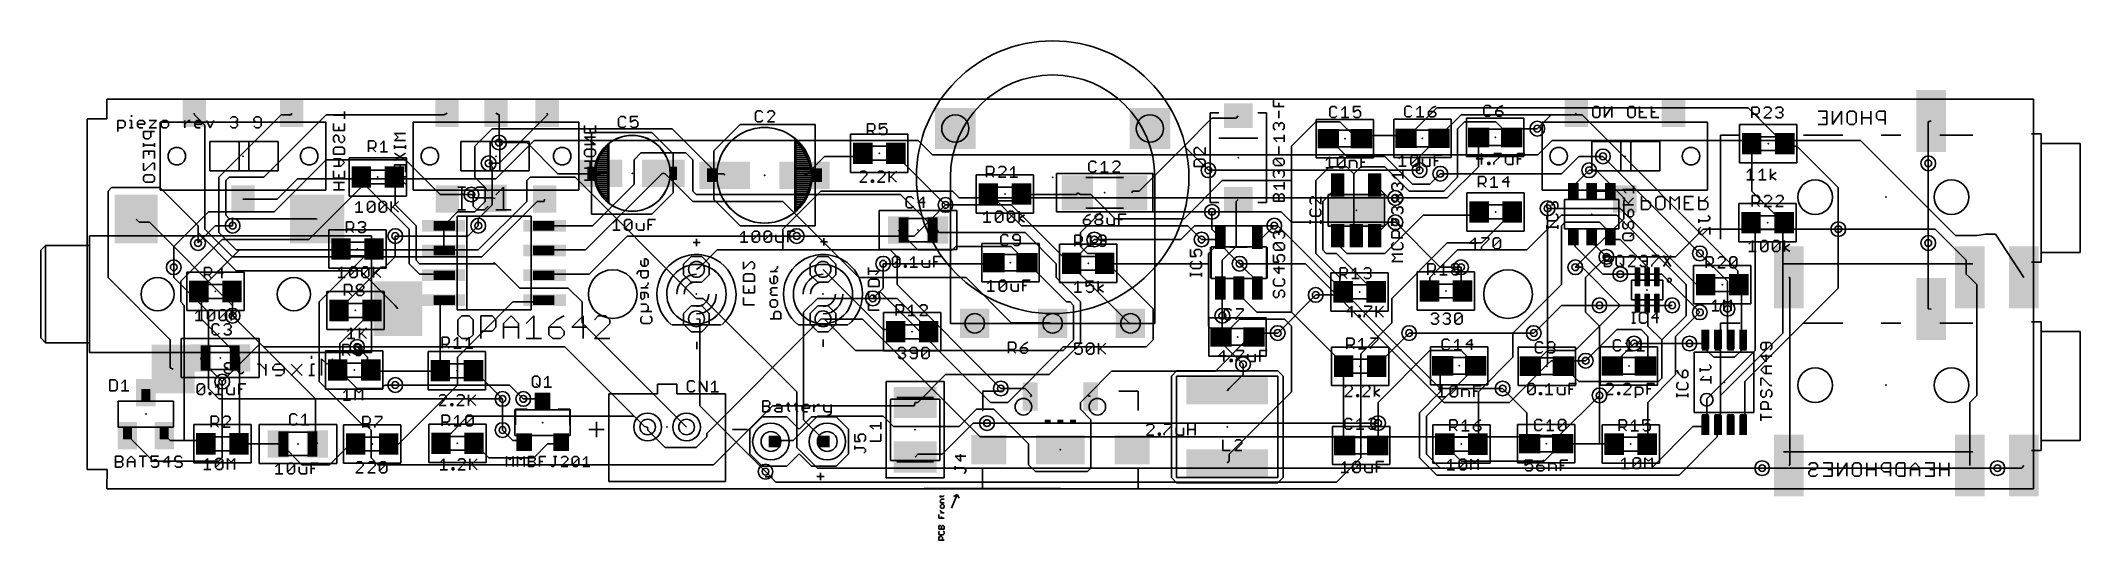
# Model space of a CAD drawing. Extents: x -0.09 to 4.03, y -0.1 to 0.91.
import ezdxf

# ---------------------------------------------------------------- set-up
doc = ezdxf.new("R2010")
doc.units = 0
for name, color, linetype in [('1', 22, 'CONTINUOUS'), ('16', 175, 'CONTINUOUS'), ('17', 82, 'CONTINUOUS'), ('18', 82, 'CONTINUOUS'), ('20', 7, 'CONTINUOUS'), ('21', 253, 'CONTINUOUS'), ('22', 253, 'CONTINUOUS'), ('23', 7, 'CONTINUOUS'), ('24', 7, 'CONTINUOUS'), ('25', 253, 'CONTINUOUS'), ('26', 253, 'CONTINUOUS'), ('27', 253, 'CONTINUOUS'), ('28', 253, 'CONTINUOUS'), ('39', 22, 'CONTINUOUS'), ('44', 253, 'CONTINUOUS'), ('51', 253, 'CONTINUOUS'), ('52', 253, 'CONTINUOUS')]:
    doc.layers.add(name, color=color, linetype=linetype)

# ---------------------------------------------------------------- blocks, each defined once
blk = doc.blocks.new('RECT')
blk.add_solid([(-0.5, -0.5), (0.5, -0.5), (-0.5, 0.5), (0.5, 0.5)])
blk = doc.blocks.new('ROUNDP')
blk.add_circle((0, 0), 0.5)
blk = doc.blocks.new('OCTAGONP')
blk.add_lwpolyline([(-0.5, -0.207107), (-0.5, 0.207107), (-0.207107, 0.5), (0.207107, 0.5), (0.5, 0.207107), (0.5, -0.207107), (0.207107, -0.5), (-0.207107, -0.5)], close=True)
blk = doc.blocks.new('SQUAREP')
blk.add_solid([(-0.5, -0.5), (0.5, -0.5), (-0.5, 0.5), (0.5, 0.5)])
blk = doc.blocks.new('ROUNDV')
blk.add_circle((0, 0), 0.5)

msp = doc.modelspace()

# ---------------------------------------------------------------- linework, layer by layer
at = {"layer": '1'}
for p, q in [((0.061685, 0.722495), (0.061685, 0.744514)), ((0.061685, 0.744514), (0.072694, 0.744514)), ((0.072694, 0.744514), (0.076364, 0.740844)), ((0.085625, 0.744514), (0.089295, 0.744514)), ((0.089295, 0.755523), (0.089295, 0.751853)), ((0.089295, 0.744514), (0.089295, 0.729835)), ((0.101586, 0.740844), (0.105256, 0.744514)), ((0.105256, 0.744514), (0.112595, 0.744514)), ((0.112595, 0.744514), (0.116265, 0.740844)), ((0.125526, 0.744514), (0.140205, 0.744514)), ((0.140205, 0.744514), (0.125526, 0.729835)), ((0.153136, 0.744514), (0.149467, 0.740844)), ((0.160476, 0.744514), (0.153136, 0.744514)), ((0.164146, 0.740844), (0.160476, 0.744514)), ((0.197348, 0.729835), (0.197348, 0.744514)), ((0.197348, 0.737174), (0.204687, 0.744514)), ((0.204687, 0.744514), (0.208357, 0.744514)), ((0.217298, 0.740844), (0.220968, 0.744514)), ((0.220968, 0.744514), (0.228307, 0.744514)), ((0.228307, 0.744514), (0.231977, 0.740844)), ((0.241238, 0.744514), (0.248578, 0.729835)), ((0.248578, 0.729835), (0.255917, 0.744514)), ((0.289119, 0.748184), (0.292789, 0.751853)), ((0.292789, 0.751853), (0.300129, 0.751853)), ((0.300129, 0.751853), (0.303798, 0.748184)), ((0.303798, 0.744514), (0.300129, 0.740844)), ((0.303798, 0.748184), (0.303798, 0.744514)), ((0.34067, 0.751853), (0.337, 0.748184)), ((0.337, 0.748184), (0.337, 0.744514)), ((0.337, 0.744514), (0.34067, 0.740844)), ((0.348009, 0.751853), (0.34067, 0.751853)), ((0.351679, 0.748184), (0.348009, 0.751853)), ((0.351679, 0.733504), (0.351679, 0.748184)), ((2.219, 0.693), (2.275, 0.749)), ((2.275, 0.749), (2.324, 0.749)), ((2.324, 0.749), (2.328386, 0.754134)), ((2.674, 0.714), (2.73, 0.77)), ((2.73, 0.77), (3.36, 0.77)), ((2.779, 0.756), (2.737, 0.714)), ((3.024, 0.756), (2.779, 0.756)), ((3.339, 0.441), (3.024, 0.756)), ((3.36, 0.77), (3.43, 0.7)), ((0.072694, 0.729835), (0.061685, 0.729835)), ((0.076364, 0.733504), (0.072694, 0.729835)), ((0.076364, 0.740844), (0.076364, 0.733504)), ((0.085625, 0.729835), (0.092965, 0.729835)), ((0.101586, 0.733504), (0.101586, 0.740844)), ((0.116265, 0.737174), (0.101586, 0.737174)), ((0.105256, 0.729835), (0.101586, 0.733504)), ((0.112595, 0.729835), (0.105256, 0.729835)), ((0.116265, 0.740844), (0.116265, 0.737174)), ((0.125526, 0.729835), (0.140205, 0.729835)), ((0.149467, 0.740844), (0.149467, 0.733504)), ((0.149467, 0.733504), (0.153136, 0.729835)), ((0.153136, 0.729835), (0.160476, 0.729835)), ((0.160476, 0.729835), (0.164146, 0.733504)), ((0.164146, 0.733504), (0.164146, 0.740844)), ((0.173407, 0.740844), (0.188086, 0.740844)), ((0.217298, 0.733504), (0.217298, 0.740844)), ((0.231977, 0.737174), (0.217298, 0.737174)), ((0.220968, 0.729835), (0.217298, 0.733504)), ((0.228307, 0.729835), (0.220968, 0.729835)), ((0.231977, 0.740844), (0.231977, 0.737174)), ((0.265179, 0.740844), (0.279858, 0.740844)), ((0.292789, 0.729835), (0.289119, 0.733504)), ((0.300129, 0.729835), (0.292789, 0.729835)), ((0.300129, 0.740844), (0.296459, 0.740844)), ((0.300129, 0.740844), (0.303798, 0.737174)), ((0.303798, 0.733504), (0.300129, 0.729835)), ((0.303798, 0.737174), (0.303798, 0.733504)), ((0.31306, 0.740844), (0.327739, 0.740844)), ((0.337, 0.733504), (0.34067, 0.729835)), ((0.34067, 0.740844), (0.351679, 0.740844)), ((0.34067, 0.729835), (0.348009, 0.729835)), ((0.348009, 0.729835), (0.351679, 0.733504)), ((0.784, 0.693), (0.819, 0.728)), ((0.819, 0.728), (1.183, 0.728)), ((1.183, 0.728), (1.274, 0.637)), ((2.436, 0.693), (2.485, 0.742)), ((2.485, 0.742), (2.534, 0.742)), ((2.513, 0.707), (2.51063, 0.707874)), ((2.513, 0.707), (2.548, 0.672)), ((2.534, 0.742), (2.562, 0.714)), ((2.562, 0.714), (2.576, 0.714)), ((2.576, 0.714), (2.577559, 0.707874)), ((2.583, 0.714), (2.577559, 0.707874)), ((2.667, 0.714), (2.583, 0.714)), ((2.667, 0.714), (2.667323, 0.708661)), ((2.674, 0.714), (2.667323, 0.708661)), ((2.73, 0.707), (2.695, 0.672)), ((2.73, 0.707), (2.734252, 0.708661)), ((2.737, 0.714), (2.734252, 0.708661)), ((2.772, 0.728), (2.786, 0.742)), ((2.772, 0.63), (2.772, 0.728)), ((2.786, 0.742), (2.849, 0.742)), ((2.814, 0.707), (2.814567, 0.710236)), ((2.814, 0.651), (2.814, 0.707)), ((2.849, 0.742), (2.877, 0.714)), ((2.877, 0.714), (2.881496, 0.710236)), ((2.884, 0.714), (2.881496, 0.710236)), ((2.884, 0.714), (2.898, 0.728)), ((2.898, 0.728), (2.933, 0.728)), ((0.378, 0.56), (0.483, 0.665)), ((0.483, 0.665), (0.644, 0.665)), ((0.644, 0.665), (0.714, 0.595)), ((0.784, 0.63), (0.784, 0.693)), ((0.889, 0.7), (0.833, 0.7)), ((0.952, 0.637), (0.889, 0.7)), ((1.12, 0.679), (1.106, 0.665)), ((1.106, 0.665), (1.106, 0.616)), ((1.211, 0.679), (1.12, 0.679)), ((1.225, 0.665), (1.211, 0.679)), ((1.225, 0.602), (1.225, 0.665)), ((1.456, 0.637), (1.491, 0.672)), ((1.491, 0.672), (1.568, 0.672)), ((1.568, 0.672), (1.56874, 0.678346)), ((1.638, 0.672), (1.635669, 0.678346)), ((1.736, 0.574), (1.638, 0.672)), ((2.128, 0.602), (2.219, 0.693)), ((2.268, 0.644), (2.219, 0.693)), ((2.436, 0.623), (2.436, 0.693)), ((2.548, 0.672), (2.625, 0.672)), ((2.625, 0.672), (2.681, 0.616)), ((2.695, 0.672), (2.695, 0.644)), ((3.066, 0.672), (3.262, 0.476)), ((3.367, 0.693), (3.36685, 0.697717)), ((3.367, 0.602), (3.367, 0.693)), ((3.43, 0.7), (3.43378, 0.697717)), ((3.437, 0.693), (3.43378, 0.697717)), ((3.437, 0.693), (3.458, 0.693)), ((3.458, 0.693), (3.542, 0.609)), ((0.56, 0.63), (0.554213, 0.630236)), ((0.56, 0.616), (0.554213, 0.630236)), ((0.56, 0.616), (0.56, 0.63)), ((0.623, 0.63), (0.621142, 0.630236)), ((0.623, 0.574), (0.623, 0.63)), ((0.805, 0.609), (0.784, 0.63)), ((0.812, 0.658), (0.819, 0.651)), ((0.819, 0.651), (0.819, 0.574)), ((1.036, 0.637), (0.952, 0.637)), ((1.162, 0.637), (1.008, 0.483)), ((1.036, 0.637), (1.03937, 0.637795)), ((1.162, 0.637), (1.165354, 0.637795)), ((1.169, 0.637), (1.165354, 0.637795)), ((1.169, 0.637), (1.225, 0.581)), ((1.274, 0.637), (1.288, 0.637)), ((1.288, 0.637), (1.28937, 0.633858)), ((1.456, 0.637), (1.450787, 0.633858)), ((2.296, 0.623), (2.219, 0.546)), ((2.436, 0.623), (2.296, 0.623)), ((2.436, 0.357), (2.436, 0.623)), ((2.513, 0.651), (2.485, 0.623)), ((2.485, 0.623), (2.485, 0.476)), ((2.548, 0.651), (2.513, 0.651)), ((2.562, 0.637), (2.548, 0.651)), ((2.562, 0.637), (2.576, 0.651)), ((2.562, 0.518), (2.562, 0.637)), ((2.576, 0.651), (2.625, 0.651)), ((2.625, 0.651), (2.674, 0.602)), ((2.716, 0.616), (2.737, 0.637)), ((2.744, 0.602), (2.772, 0.63)), ((2.751, 0.588), (2.814, 0.651)), ((3.038, 0.644), (3.01, 0.616)), ((3.724, 0.658), (3.724, 0.497)), ((0.56, 0.616), (0.448, 0.504)), ((0.651, 0.525), (0.56, 0.616)), ((0.714, 0.595), (0.777, 0.595)), ((0.784, 0.56), (0.805, 0.581)), ((0.805, 0.581), (0.805, 0.609)), ((1.106, 0.616), (1.022, 0.532)), ((1.232, 0.595), (1.225, 0.602)), ((1.225, 0.581), (1.407, 0.581)), ((1.645, 0.595), (1.232, 0.595)), ((1.407, 0.581), (1.561, 0.427)), ((1.715, 0.525), (1.645, 0.595)), ((1.827, 0.595), (1.822756, 0.596063)), ((1.89, 0.532), (1.827, 0.595)), ((1.89, 0.595), (1.889685, 0.596063)), ((2.002, 0.595), (1.89, 0.595)), ((2.002, 0.595), (2.002756, 0.598425)), ((2.009, 0.595), (2.002756, 0.598425)), ((2.03, 0.595), (2.009, 0.595)), ((2.079, 0.546), (2.03, 0.595)), ((2.114, 0.602), (2.112992, 0.598425)), ((2.114, 0.602), (2.128, 0.602)), ((2.324, 0.581), (2.328386, 0.584843)), ((2.324, 0.581), (2.324, 0.49)), ((2.527, 0.609), (2.499, 0.581)), ((2.499, 0.581), (2.499, 0.483)), ((2.527, 0.609), (2.529528, 0.614177)), ((2.611, 0.609), (2.604331, 0.614177)), ((2.611, 0.609), (2.632, 0.588)), ((2.632, 0.588), (2.646, 0.588)), ((2.646, 0.588), (2.751, 0.588)), ((2.674, 0.602), (2.744, 0.602)), ((2.681, 0.616), (2.716, 0.616)), ((3.01, 0.609), (3.005906, 0.602362)), ((3.01, 0.616), (3.01, 0.609)), ((3.045, 0.602), (3.043307, 0.602362)), ((3.08, 0.602), (3.045, 0.602)), ((3.08, 0.602), (3.080709, 0.602362)), ((3.43, 0.539), (3.367, 0.602)), ((3.542, 0.609), (3.542, 0.525)), ((0.175, 0.49), (0.245, 0.56)), ((0.245, 0.56), (0.378, 0.56)), ((0.665, 0.532), (0.623, 0.574)), ((0.721, 0.532), (0.749, 0.56)), ((0.749, 0.56), (0.784, 0.56)), ((0.819, 0.574), (0.791, 0.546)), ((0.791, 0.546), (0.791, 0.532)), ((2.219, 0.546), (2.079, 0.546)), ((2.275, 0.525), (2.275, 0.56)), ((2.611, 0.518), (2.632, 0.539)), ((2.625, 0.476), (2.702, 0.553)), ((2.632, 0.539), (2.646, 0.539)), ((2.702, 0.553), (2.814, 0.553)), ((2.814, 0.553), (2.815472, 0.559803)), ((2.821, 0.497), (2.877, 0.553)), ((2.877, 0.553), (2.882402, 0.559803)), ((2.982, 0.553), (2.912, 0.483)), ((2.954, 0.567), (3.101, 0.567)), ((3.094, 0.553), (2.982, 0.553)), ((2.989, 0.539), (2.982, 0.532)), ((3.059, 0.539), (2.989, 0.539)), ((3.087, 0.511), (3.059, 0.539)), ((3.234, 0.413), (3.094, 0.553)), ((3.101, 0.567), (3.255, 0.413)), ((3.367, 0.532), (3.365591, 0.53811)), ((3.43, 0.539), (3.43252, 0.53811)), ((3.43, 0.532), (3.43252, 0.53811)), ((0.273, 0.504), (0.189, 0.42)), ((0.224, 0.497), (0.259, 0.532)), ((0.259, 0.532), (0.294, 0.532)), ((0.448, 0.504), (0.273, 0.504)), ((0.623, 0.511), (0.623, 0.469)), ((0.651, 0.455), (0.651, 0.525)), ((0.665, 0.462), (0.665, 0.532)), ((0.721, 0.532), (0.720472, 0.531693)), ((0.721, 0.525), (0.720472, 0.531693)), ((0.721, 0.525), (0.721, 0.483)), ((0.931, 0.532), (0.925197, 0.531693)), ((1.022, 0.532), (0.931, 0.532)), ((1.092, 0.511), (1.015, 0.434)), ((1.435, 0.511), (1.092, 0.511)), ((1.645, 0.518), (1.641142, 0.522992)), ((1.645, 0.518), (1.68, 0.483)), ((1.715, 0.525), (1.719882, 0.522992)), ((1.722, 0.518), (1.719882, 0.522992)), ((1.897, 0.518), (1.722, 0.518)), ((2.226, 0.532), (1.89, 0.532)), ((1.96, 0.455), (1.897, 0.518)), ((2.037, 0.504), (1.995, 0.462)), ((2.254, 0.504), (2.226, 0.532)), ((2.296, 0.504), (2.268, 0.476)), ((2.289, 0.511), (2.275, 0.525)), ((2.289, 0.511), (2.292047, 0.508587)), ((2.296, 0.504), (2.292047, 0.508587)), ((2.373, 0.504), (2.36685, 0.508587)), ((2.373, 0.504), (2.401, 0.532)), ((2.534, 0.511), (2.529528, 0.511807)), ((2.534, 0.511), (2.534, 0.49)), ((2.562, 0.518), (2.566929, 0.511807)), ((2.611, 0.518), (2.604331, 0.511807)), ((2.639, 0.385), (2.751, 0.497)), ((2.751, 0.497), (2.821, 0.497)), ((2.982, 0.532), (2.982, 0.413)), ((3.01, 0.504), (3.005906, 0.507874)), ((3.01, 0.49), (3.01, 0.504)), ((3.045, 0.504), (3.043307, 0.507874)), ((3.045, 0.497), (3.045, 0.504)), ((3.073, 0.469), (3.045, 0.497)), ((3.087, 0.511), (3.080709, 0.507874)), ((3.087, 0.504), (3.080709, 0.507874)), ((3.101, 0.504), (3.087, 0.504)), ((3.157, 0.448), (3.101, 0.504)), ((3.367, 0.532), (3.374, 0.525)), ((3.374, 0.525), (3.374, 0.28)), ((3.43, 0.532), (3.43, 0.315)), ((3.542, 0.525), (3.542, 0.406)), ((0.175, 0.448), (0.175, 0.49)), ((0.231, 0.406), (0.308, 0.483)), ((0.308, 0.483), (0.511, 0.483)), ((0.469, 0.378), (0.574, 0.483)), ((0.511, 0.483), (0.513071, 0.484803)), ((0.574, 0.483), (0.58, 0.484803)), ((0.623, 0.469), (0.602, 0.448)), ((0.672, 0.434), (0.651, 0.455)), ((0.672, 0.455), (0.665, 0.462)), ((0.826, 0.455), (0.672, 0.455)), ((0.721, 0.483), (0.720472, 0.481693)), ((0.875, 0.406), (0.826, 0.455)), ((0.931, 0.483), (0.925197, 0.481693)), ((1.008, 0.483), (0.931, 0.483)), ((1.61, 0.455), (1.827, 0.455)), ((1.68, 0.483), (1.75, 0.483)), ((1.75, 0.483), (1.757, 0.49)), ((1.757, 0.49), (1.869, 0.49)), ((1.827, 0.455), (1.833858, 0.457087)), ((1.869, 0.49), (1.897, 0.462)), ((1.897, 0.462), (1.900787, 0.457087)), ((1.904, 0.455), (1.900787, 0.457087)), ((1.981, 0.378), (1.904, 0.455)), ((1.96, 0.427), (1.96, 0.455)), ((1.995, 0.462), (1.99126, 0.455827)), ((2.065, 0.455), (2.058189, 0.455827)), ((2.268, 0.455), (2.065, 0.455)), ((2.268, 0.476), (2.268, 0.455)), ((2.268, 0.455), (2.268, 0.329)), ((2.324, 0.49), (2.296, 0.462)), ((2.296, 0.462), (2.296, 0.413)), ((2.373, 0.413), (2.331, 0.455)), ((2.485, 0.476), (2.534, 0.427)), ((2.499, 0.483), (2.506, 0.476)), ((2.506, 0.476), (2.527, 0.476)), ((2.527, 0.476), (2.604, 0.399)), ((2.534, 0.49), (2.548, 0.476)), ((2.548, 0.476), (2.625, 0.476)), ((2.772, 0.483), (2.716, 0.427)), ((2.912, 0.483), (2.772, 0.483)), ((3.066, 0.434), (3.01, 0.49)), ((0.189, 0.42), (0.189, 0.378)), ((0.595, 0.448), (0.511, 0.364)), ((0.602, 0.448), (0.595, 0.448)), ((0.714, 0.434), (0.672, 0.434)), ((0.714, 0.434), (0.720472, 0.431693)), ((0.931, 0.434), (0.925197, 0.431693)), ((1.015, 0.434), (0.931, 0.434)), ((1.491, 0.441), (1.488268, 0.443701)), ((1.491, 0.441), (1.61, 0.322)), ((1.561, 0.427), (1.778, 0.427)), ((1.778, 0.427), (1.869, 0.336)), ((2.009, 0.378), (1.96, 0.427)), ((2.296, 0.413), (2.292047, 0.406217)), ((2.373, 0.413), (2.36685, 0.406217)), ((2.534, 0.427), (2.534, 0.399)), ((2.716, 0.427), (2.716, 0.406)), ((2.779, 0.448), (2.779, 0.406)), ((2.982, 0.413), (2.884, 0.315)), ((3.024, 0.448), (3.01, 0.448)), ((3.101, 0.371), (3.024, 0.448)), ((3.101, 0.434), (3.066, 0.434)), ((3.136, 0.434), (3.101, 0.434)), ((3.136, 0.434), (3.135709, 0.429008)), ((3.157, 0.434), (3.155394, 0.429008)), ((3.157, 0.434), (3.157, 0.448)), ((3.234, 0.35), (3.234, 0.413)), ((3.255, 0.413), (3.269, 0.413)), ((3.269, 0.413), (3.273898, 0.412874)), ((3.339, 0.413), (3.339, 0.441)), ((3.339, 0.413), (3.340827, 0.412874)), ((3.346, 0.406), (3.340827, 0.412874)), ((0.189, 0.378), (0.196, 0.371)), ((0.231, 0.406), (0.225669, 0.399094)), ((0.231, 0.399), (0.225669, 0.399094)), ((0.231, 0.343), (0.231, 0.399)), ((0.294, 0.399), (0.292598, 0.399094)), ((0.294, 0.35), (0.294, 0.399)), ((0.469, 0.217), (0.469, 0.378)), ((0.714, 0.378), (0.720472, 0.381693)), ((0.714, 0.378), (0.714, 0.245)), ((0.861, 0.378), (0.749, 0.266)), ((0.924, 0.378), (0.861, 0.378)), ((0.973, 0.406), (0.875, 0.406)), ((0.924, 0.378), (0.925197, 0.381693)), ((1.001, 0.378), (0.973, 0.406)), ((1.001, 0.336), (1.001, 0.378)), ((1.589, 0.385), (1.638, 0.385)), ((1.638, 0.385), (1.701, 0.322)), ((1.988, 0.378), (1.981, 0.378)), ((1.995, 0.371), (1.988, 0.378)), ((2.009, 0.294), (2.009, 0.378)), ((2.296, 0.406), (2.292047, 0.406217)), ((2.296, 0.35), (2.296, 0.406)), ((2.331, 0.406), (2.329449, 0.406217)), ((2.331, 0.392), (2.331, 0.406)), ((2.366, 0.357), (2.331, 0.392)), ((2.485, 0.392), (2.534, 0.392)), ((2.534, 0.399), (2.540354, 0.398228)), ((2.534, 0.392), (2.540354, 0.398228)), ((2.604, 0.399), (2.607283, 0.398228)), ((2.639, 0.336), (2.639, 0.385)), ((2.716, 0.406), (2.715, 0.399882)), ((2.779, 0.406), (2.781929, 0.399882)), ((3.136, 0.371), (3.135709, 0.375008)), ((3.157, 0.371), (3.155394, 0.375008)), ((3.178, 0.371), (3.175079, 0.375008)), ((3.346, 0.406), (3.346, 0.308)), ((3.542, 0.406), (3.353, 0.217)), ((0.196, 0.371), (0.196, 0.098)), ((0.308, 0.266), (0.231, 0.343)), ((0.462, 0.182), (0.294, 0.35)), ((0.511, 0.364), (0.509016, 0.36063)), ((0.511, 0.294), (0.574, 0.357)), ((0.574, 0.357), (0.575945, 0.36063)), ((1.211, 0.126), (1.001, 0.336)), ((1.253, 0.112), (1.484, 0.343)), ((1.484, 0.343), (1.488268, 0.343701)), ((1.491, 0.343), (1.488268, 0.343701)), ((1.491, 0.343), (1.554, 0.28)), ((1.869, 0.336), (1.946, 0.336)), ((1.946, 0.336), (1.952756, 0.334646)), ((1.995, 0.301), (1.995, 0.371)), ((2.296, 0.308), (2.331, 0.343)), ((2.331, 0.343), (2.422, 0.343)), ((2.436, 0.357), (2.366, 0.357)), ((2.422, 0.343), (2.436, 0.329)), ((2.541, 0.252), (2.436, 0.357)), ((2.576, 0.273), (2.639, 0.336)), ((2.926, 0.315), (2.982, 0.371)), ((2.982, 0.371), (3.059, 0.371)), ((3.01, 0.28), (3.101, 0.371)), ((3.101, 0.371), (3.136, 0.371)), ((3.157, 0.329), (3.157, 0.371)), ((3.206, 0.371), (3.178, 0.371)), ((3.185, 0.301), (3.234, 0.35)), ((3.262, 0.357), (3.213, 0.308)), ((3.318, 0.364), (3.318, 0.308)), ((0.511, 0.245), (0.511, 0.294)), ((1.61, 0.322), (1.631, 0.322)), ((1.631, 0.322), (1.635118, 0.317638)), ((1.701, 0.322), (1.702047, 0.317638)), ((1.946, 0.231), (2.009, 0.294)), ((1.974, 0.28), (1.995, 0.301)), ((2.268, 0.329), (2.289, 0.308)), ((2.282, 0.238), (2.345, 0.301)), ((2.289, 0.308), (2.293307, 0.307087)), ((2.296, 0.308), (2.293307, 0.307087)), ((2.345, 0.301), (2.359, 0.301)), ((2.359, 0.301), (2.360236, 0.307087)), ((2.366, 0.308), (2.360236, 0.307087)), ((2.366, 0.308), (2.373, 0.315)), ((2.373, 0.315), (2.408, 0.315)), ((2.436, 0.329), (2.436, 0.196)), ((2.611, 0.252), (2.674, 0.315)), ((2.884, 0.315), (2.884, 0.266)), ((3.031, 0.259), (3.094, 0.322)), ((3.129, 0.294), (3.087, 0.252)), ((3.094, 0.322), (3.143, 0.322)), ((3.143, 0.322), (3.157, 0.308)), ((3.185, 0.301), (3.157, 0.329)), ((3.157, 0.308), (3.157, 0.252)), ((3.185, 0.224), (3.185, 0.301)), ((3.213, 0.308), (3.213, 0.231)), ((3.276, 0.294), (3.241, 0.294)), ((3.276, 0.301), (3.273031, 0.302205)), ((3.276, 0.294), (3.273031, 0.302205)), ((3.276, 0.294), (3.276, 0.301)), ((3.276, 0.28), (3.276, 0.294)), ((3.43, 0.315), (3.304, 0.189)), ((3.318, 0.308), (3.324213, 0.302205)), ((3.346, 0.308), (3.349803, 0.302205)), ((3.346, 0.301), (3.349803, 0.302205)), ((3.346, 0.301), (3.346, 0.28)), ((0.231, 0.259), (0.229528, 0.264803)), ((0.231, 0.259), (0.273, 0.217)), ((0.308, 0.266), (0.308268, 0.264803)), ((0.308, 0.259), (0.308268, 0.264803)), ((0.308, 0.259), (0.308, 0.098)), ((0.546, 0.287), (0.567, 0.266)), ((0.567, 0.266), (0.567, 0.245)), ((0.749, 0.266), (0.749, 0.21)), ((1.554, 0.28), (1.974, 0.28)), ((2.338, 0.231), (2.338, 0.252)), ((2.541, 0.252), (2.541339, 0.248031)), ((2.541, 0.245), (2.541339, 0.248031)), ((2.576, 0.063), (2.576, 0.273)), ((2.611, 0.252), (2.608268, 0.248031)), ((2.716, 0.28), (2.611, 0.175)), ((2.779, 0.28), (2.716, 0.28)), ((2.737, 0.245), (2.741732, 0.248819)), ((2.807, 0.252), (2.779, 0.28)), ((2.807, 0.252), (2.808661, 0.248819)), ((2.807, 0.245), (2.808661, 0.248819)), ((2.884, 0.266), (2.814, 0.196)), ((2.926, 0.252), (2.919291, 0.248031)), ((2.926, 0.252), (2.954, 0.28)), ((2.954, 0.28), (3.01, 0.28)), ((2.989, 0.245), (2.98622, 0.248031)), ((3.087, 0.252), (3.085039, 0.248425)), ((3.157, 0.252), (3.151969, 0.248425)), ((3.374, 0.28), (3.276, 0.182)), ((3.29, 0.266), (3.276, 0.28)), ((3.332, 0.266), (3.29, 0.266)), ((3.346, 0.28), (3.332, 0.266)), ((0.273, 0.217), (0.273, 0.063)), ((0.56, 0.126), (0.469, 0.217)), ((0.511, 0.245), (0.506654, 0.240157)), ((0.511, 0.238), (0.506654, 0.240157)), ((0.511, 0.238), (0.546, 0.203)), ((0.567, 0.245), (0.573583, 0.240157)), ((0.574, 0.238), (0.573583, 0.240157)), ((0.714, 0.238), (0.574, 0.238)), ((0.595, 0.203), (0.602, 0.21)), ((0.602, 0.21), (0.623, 0.21)), ((0.749, 0.21), (0.63, 0.091)), ((0.714, 0.245), (0.714252, 0.238819)), ((0.714, 0.238), (0.714252, 0.238819)), ((0.784, 0.238), (0.781181, 0.238819)), ((0.784, 0.238), (0.84, 0.182)), ((1.68, 0.175), (1.736, 0.231)), ((1.736, 0.231), (1.946, 0.231)), ((2.023, 0.189), (2.072, 0.238)), ((2.072, 0.238), (2.282, 0.238)), ((2.31, 0.203), (2.338, 0.231)), ((2.541, 0.091), (2.541, 0.245)), ((2.807, 0.245), (2.709, 0.147)), ((2.737, 0.196), (2.737, 0.245)), ((2.989, 0.245), (3.017, 0.217)), ((3.017, 0.217), (3.178, 0.217)), ((3.213, 0.231), (3.157, 0.175)), ((3.178, 0.217), (3.185, 0.224)), ((3.353, 0.217), (3.353, 0.133)), ((0.462, 0.098), (0.462, 0.182)), ((0.546, 0.203), (0.595, 0.203)), ((0.882, 0.182), (0.917, 0.182)), ((0.917, 0.182), (0.921063, 0.177126)), ((1.386, 0.168), (1.267, 0.049)), ((1.673, 0.168), (1.386, 0.168)), ((1.673, 0.168), (1.674646, 0.174724)), ((1.68, 0.175), (1.674646, 0.174724)), ((1.848, 0.203), (1.897, 0.203)), ((1.897, 0.203), (1.911, 0.189)), ((1.911, 0.189), (1.907323, 0.186772)), ((2.023, 0.189), (2.009, 0.175)), ((2.009, 0.175), (2.009, 0.161)), ((2.023, 0.189), (2.029685, 0.186772)), ((2.31, 0.203), (2.305984, 0.198268)), ((2.436, 0.196), (2.31, 0.07)), ((2.611, 0.175), (2.611, 0.133)), ((2.695, 0.154), (2.737, 0.196)), ((2.814, 0.196), (2.814, 0.091)), ((2.863, 0.203), (2.912, 0.154)), ((3.059, 0.189), (3.059, 0.091)), ((3.157, 0.175), (3.157, 0.091)), ((3.276, 0.182), (3.276, 0.133)), ((3.304, 0.189), (3.304, 0.133)), ((0.567, 0.126), (0.56, 0.126)), ((0.574, 0.119), (0.567, 0.126)), ((0.77, 0.147), (0.721, 0.098)), ((1.106, 0.147), (0.77, 0.147)), ((1.127, 0.126), (1.106, 0.147)), ((1.127, 0.126), (1.133543, 0.125157)), ((1.134, 0.119), (1.133543, 0.125157)), ((1.211, 0.126), (1.212283, 0.125157)), ((1.477, 0.147), (1.428, 0.098)), ((1.61, 0.147), (1.477, 0.147)), ((1.631, 0.126), (1.61, 0.147)), ((1.764, 0.126), (1.631, 0.126)), ((1.792, 0.133), (1.729, 0.07)), ((1.799, 0.161), (1.764, 0.126)), ((1.82, 0.133), (1.792, 0.133)), ((1.834, 0.161), (1.799, 0.161)), ((1.904, 0.091), (1.834, 0.161)), ((2.009, 0.161), (2.03, 0.14)), ((2.03, 0.14), (2.03, 0.042)), ((2.611, 0.133), (2.611, 0.091)), ((2.695, 0.063), (2.695, 0.154)), ((2.709, 0.147), (2.709, 0.07)), ((2.912, 0.154), (2.912, 0.098)), ((3.164, 0.042), (3.248, 0.126)), ((3.248, 0.126), (3.269, 0.126)), ((3.269, 0.126), (3.273031, 0.128976)), ((3.276, 0.133), (3.273031, 0.128976)), ((3.297, 0.126), (3.298622, 0.128976)), ((3.297, 0.126), (3.297, 0.105)), ((3.304, 0.133), (3.298622, 0.128976)), ((3.353, 0.133), (3.349803, 0.128976)), ((0.084, 0.105), (0.081181, 0.107874)), ((0.133, 0.056), (0.084, 0.105)), ((0.161, 0.105), (0.155984, 0.107874)), ((0.161, 0.105), (0.168, 0.098)), ((0.168, 0.098), (0.196, 0.098)), ((0.196, 0.098), (0.238, 0.098)), ((0.238, 0.098), (0.239803, 0.09126)), ((0.308, 0.098), (0.306732, 0.09126)), ((0.308, 0.091), (0.306732, 0.09126)), ((0.385, 0.091), (0.308, 0.091)), ((0.385, 0.091), (0.386772, 0.091024)), ((0.392, 0.091), (0.386772, 0.091024)), ((0.392, 0.091), (0.434, 0.049)), ((0.462, 0.098), (0.465512, 0.091024)), ((0.49, 0.049), (0.525, 0.084)), ((0.525, 0.084), (0.539, 0.084)), ((0.539, 0.084), (0.542874, 0.090748)), ((0.574, 0.063), (0.574, 0.119)), ((0.616, 0.091), (0.609803, 0.090748)), ((0.63, 0.091), (0.616, 0.091)), ((0.721, 0.098), (0.715394, 0.092126)), ((0.784, 0.091), (0.782323, 0.092126)), ((0.784, 0.091), (0.812, 0.063)), ((0.84, 0.119), (0.861, 0.098)), ((0.861, 0.098), (0.882, 0.098)), ((0.882, 0.098), (0.883661, 0.094449)), ((0.903, 0.063), (0.931, 0.091)), ((0.931, 0.091), (0.952, 0.091)), ((0.952, 0.091), (0.958465, 0.094449)), ((1.134, 0.119), (1.169, 0.084)), ((1.169, 0.084), (1.232, 0.084)), ((1.232, 0.084), (1.253, 0.105)), ((1.253, 0.105), (1.253, 0.112)), ((1.386, 0.098), (1.382961, 0.095866)), ((1.428, 0.098), (1.386, 0.098)), ((1.904, 0.049), (1.904, 0.091)), ((2.541, 0.091), (2.543307, 0.087795)), ((2.611, 0.091), (2.610236, 0.087795)), ((2.751, 0.084), (2.746063, 0.090551)), ((2.779, 0.056), (2.751, 0.084)), ((2.814, 0.091), (2.812992, 0.090551)), ((2.912, 0.098), (2.917717, 0.091339)), ((2.982, 0.091), (2.947, 0.056)), ((2.982, 0.091), (2.984646, 0.091339)), ((2.989, 0.091), (2.984646, 0.091339)), ((2.989, 0.091), (3.059, 0.091)), ((3.059, 0.091), (3.087, 0.091)), ((3.087, 0.091), (3.088583, 0.090551)), ((3.157, 0.091), (3.155512, 0.090551)), ((3.297, 0.105), (3.22, 0.028)), ((0.266, 0.056), (0.133, 0.056)), ((0.273, 0.063), (0.266, 0.056)), ((0.434, 0.049), (0.49, 0.049)), ((0.588, 0.049), (0.574, 0.063)), ((1.267, 0.049), (0.588, 0.049)), ((0.812, 0.063), (0.903, 0.063)), ((1.68, 0.07), (1.674646, 0.064488)), ((1.729, 0.07), (1.68, 0.07)), ((1.918, 0.035), (1.904, 0.049)), ((2.03, 0.042), (2.023, 0.035)), ((2.31, 0.056), (2.305984, 0.052598)), ((2.31, 0.07), (2.31, 0.056)), ((2.527, 0.014), (2.576, 0.063)), ((2.73, 0.028), (2.695, 0.063)), ((2.709, 0.07), (2.737, 0.042)), ((2.737, 0.042), (3.164, 0.042)), ((2.947, 0.056), (2.779, 0.056)), ((3.864, 0.042), (3.388, 0.042)), ((1.372, 0.035), (1.393, 0.014)), ((1.393, 0.014), (2.527, 0.014)), ((2.023, 0.035), (1.918, 0.035)), ((3.22, 0.028), (2.73, 0.028))]:
    msp.add_line(p, q, dxfattribs=at)
at = {"layer": '16'}
for p, q in [((0.217, 0.756), (0.216535, 0.759055)), ((0.217, 0.756), (0.238, 0.735)), ((0.266, 0.63), (0.392, 0.756)), ((0.357, 0.63), (0.483, 0.756)), ((0.392, 0.756), (0.413, 0.756)), ((0.413, 0.756), (0.413386, 0.759055)), ((0.483, 0.756), (0.721, 0.756)), ((0.721, 0.756), (0.727953, 0.759055)), ((0.833, 0.756), (0.826772, 0.759055)), ((0.931, 0.756), (0.833, 0.658)), ((0.833, 0.7), (0.833, 0.756)), ((0.931, 0.756), (0.930315, 0.759055)), ((2.933, 0.728), (2.961, 0.756)), ((2.961, 0.756), (3.01, 0.756)), ((3.01, 0.756), (3.011811, 0.759055)), ((3.724, 0.742), (3.729724, 0.743602)), ((0.238, 0.735), (0.238, 0.525)), ((0.826567, 0.626567), (0.904157, 0.704157)), ((0.904157, 0.704157), (1.680447, 0.704157)), ((1.680447, 0.704157), (1.709596, 0.675008)), ((2.934091, 0.675008), (2.96324, 0.704157)), ((2.96324, 0.704157), (3.587097, 0.704157)), ((3.587097, 0.704157), (3.779255, 0.512)), ((3.724, 0.742), (3.724, 0.658)), ((1.709596, 0.675008), (2.934091, 0.675008)), ((2.982, 0.637), (3.017, 0.672)), ((3.017, 0.672), (3.066, 0.672)), ((0.266, 0.518), (0.266, 0.63)), ((0.28, 0.623), (0.287, 0.63)), ((0.28, 0.553), (0.28, 0.623)), ((0.287, 0.63), (0.357, 0.63)), ((0.384289, 0.585827), (0.42503, 0.626567)), ((0.42503, 0.626567), (0.826567, 0.626567)), ((0.833, 0.658), (0.812, 0.658)), ((0.896, 0.63), (0.889, 0.623)), ((0.889, 0.623), (0.889, 0.581)), ((0.987, 0.63), (0.896, 0.63)), ((1.232, 0.385), (0.987, 0.63)), ((2.695, 0.644), (2.268, 0.644)), ((2.737, 0.637), (2.982, 0.637)), ((3.052, 0.644), (3.038, 0.644)), ((3.108, 0.588), (3.052, 0.644)), ((0.049, 0.609), (0.042, 0.602)), ((0.042, 0.602), (0.042, 0.427)), ((0.147, 0.609), (0.049, 0.609)), ((0.224, 0.532), (0.147, 0.609)), ((0.314961, 0.585827), (0.384289, 0.585827)), ((0.777, 0.595), (0.784, 0.588)), ((0.784, 0.588), (0.819, 0.588)), ((0.889, 0.581), (0.791, 0.483)), ((0.798, 0.469), (0.91, 0.581)), ((0.819, 0.588), (0.824803, 0.587008)), ((0.91, 0.581), (0.924, 0.581)), ((0.924, 0.581), (0.925197, 0.585827)), ((1.407, 0.525), (1.484, 0.602)), ((1.484, 0.602), (1.75, 0.602)), ((1.75, 0.602), (1.764, 0.588)), ((1.764, 0.588), (2.646, 0.588)), ((3.108, 0.588), (3.110236, 0.585827)), ((3.108, 0.581), (3.110236, 0.585827)), ((3.108, 0.546), (3.108, 0.581)), ((0.105, 0.539), (0.098898, 0.545276)), ((0.126, 0.539), (0.105, 0.539)), ((0.294, 0.371), (0.126, 0.539)), ((0.287, 0.546), (0.28, 0.553)), ((0.294, 0.546), (0.287, 0.546)), ((0.462, 0.546), (0.294, 0.546)), ((0.294, 0.532), (0.294, 0.546)), ((0.462, 0.546), (0.465039, 0.545276)), ((1.736, 0.574), (1.673, 0.511)), ((1.869, 0.574), (1.736, 0.574)), ((2.107, 0.336), (1.869, 0.574)), ((2.051, 0.56), (2.009, 0.518)), ((2.275, 0.56), (2.051, 0.56)), ((2.275, 0.56), (2.415, 0.56)), ((2.415, 0.56), (2.436, 0.539)), ((2.436, 0.539), (2.646, 0.539)), ((2.646, 0.539), (2.737, 0.448)), ((2.954, 0.252), (2.954, 0.567)), ((3.01, 0.448), (3.108, 0.546)), ((0.224, 0.518), (0.224, 0.532)), ((0.301, 0.441), (0.224, 0.518)), ((0.224, 0.518), (0.224, 0.497)), ((0.238, 0.525), (0.294, 0.469)), ((0.301, 0.483), (0.266, 0.518)), ((0.77, 0.511), (0.623, 0.511)), ((0.791, 0.532), (0.77, 0.511)), ((1.407, 0.483), (1.407, 0.525)), ((1.673, 0.511), (1.435, 0.511)), ((2.009, 0.518), (2.009, 0.49)), ((2.212, 0.504), (2.037, 0.504)), ((2.24, 0.532), (2.212, 0.504)), ((2.401, 0.532), (2.24, 0.532)), ((2.282, 0.504), (2.254, 0.504)), ((2.331, 0.455), (2.282, 0.504)), ((2.401, 0.532), (2.408, 0.532)), ((2.408, 0.532), (2.737, 0.203)), ((3.269, 0.525), (3.213, 0.469)), ((3.542, 0.525), (3.269, 0.525)), ((3.738, 0.525), (3.542, 0.525)), ((3.724, 0.497), (3.724, 0.364)), ((3.801, 0.462), (3.738, 0.525)), ((3.779255, 0.512), (3.822805, 0.512)), ((3.822805, 0.512), (3.839835, 0.51497)), ((3.839835, 0.51497), (3.859835, 0.51472)), ((3.859835, 0.51472), (3.917055, 0.4275)), ((0.294, 0.469), (0.798, 0.469)), ((0.791, 0.483), (0.301, 0.483)), ((1.239, 0.448), (1.274, 0.483)), ((1.274, 0.483), (1.407, 0.483)), ((1.407, 0.483), (1.624, 0.483)), ((1.61, 0.406), (1.61, 0.455)), ((1.624, 0.483), (1.638, 0.469)), ((1.638, 0.469), (1.638, 0.413)), ((2.009, 0.49), (2.023, 0.476)), ((2.023, 0.476), (2.044, 0.476)), ((2.044, 0.476), (2.156, 0.364)), ((2.331, 0.455), (2.464, 0.455)), ((2.464, 0.455), (2.744, 0.175)), ((3.073, 0.469), (3.031, 0.427)), ((3.213, 0.469), (3.073, 0.469)), ((3.262, 0.476), (3.318, 0.42)), ((3.801, 0.434), (3.801, 0.462)), ((0.042, 0.427), (0.168, 0.301)), ((0.175, 0.427), (0.175, 0.448)), ((0.245, 0.357), (0.175, 0.427)), ((0.553, 0.441), (0.301, 0.441)), ((0.623, 0.371), (0.553, 0.441)), ((1.239, 0.448), (1.232283, 0.443701)), ((1.638, 0.413), (1.848, 0.203)), ((2.737, 0.448), (2.779, 0.448)), ((3.031, 0.427), (3.031, 0.357)), ((3.101, 0.434), (3.185, 0.434)), ((3.185, 0.434), (3.262, 0.357)), ((3.318, 0.42), (3.318, 0.364)), ((3.444, 0.427), (3.442165, 0.4275)), ((3.444, 0.427), (3.444, 0.049)), ((3.801, 0.434), (3.807835, 0.4275)), ((3.808, 0.427), (3.807835, 0.4275)), ((3.808, 0.427), (3.822, 0.413)), ((3.822, 0.413), (3.822, 0.189)), ((1.246, 0.385), (1.232, 0.385)), ((1.435, 0.196), (1.246, 0.385)), ((1.449, 0.357), (1.477, 0.385)), ((1.477, 0.385), (1.589, 0.385)), ((1.589, 0.385), (1.603, 0.399)), ((1.603, 0.399), (1.61, 0.406)), ((1.827, 0.175), (1.603, 0.399)), ((2.408, 0.315), (2.485, 0.392)), ((0.245, 0.203), (0.245, 0.357)), ((0.294, 0.35), (0.294, 0.371)), ((0.294, 0.35), (0.35, 0.294)), ((0.623, 0.371), (0.628425, 0.364173)), ((1.239, 0.343), (1.232283, 0.343701)), ((1.239, 0.343), (1.239, 0.168)), ((1.449, 0.14), (1.449, 0.357)), ((1.491, 0.343), (1.488268, 0.343701)), ((1.568, 0.343), (1.491, 0.343)), ((1.806, 0.105), (1.568, 0.343)), ((2.107, 0.336), (2.110236, 0.334646)), ((2.156, 0.364), (2.156, 0.301)), ((2.296, 0.294), (2.296, 0.35)), ((3.031, 0.357), (3.059, 0.329)), ((3.059, 0.371), (3.206, 0.371)), ((3.724, 0.364), (3.729724, 0.363602)), ((0.168, 0.301), (0.168, 0.245)), ((0.35, 0.294), (0.273, 0.217)), ((0.35, 0.294), (0.357, 0.287)), ((2.156, 0.301), (2.142, 0.287)), ((2.338, 0.252), (2.296, 0.294)), ((2.674, 0.315), (2.926, 0.315)), ((3.059, 0.329), (3.059, 0.189)), ((3.241, 0.294), (3.129, 0.294)), ((0.357, 0.287), (0.546, 0.287)), ((0.966, 0.287), (0.546, 0.287)), ((1.127, 0.126), (0.966, 0.287)), ((1.974, 0.287), (1.862, 0.175)), ((2.142, 0.287), (1.974, 0.287)), ((2.877, 0.175), (2.954, 0.252)), ((2.954, 0.252), (2.961, 0.259)), ((2.961, 0.259), (3.031, 0.259)), ((0.168, 0.245), (0.173701, 0.242126)), ((0.623, 0.21), (0.854, 0.21)), ((0.854, 0.21), (0.882, 0.182)), ((0.266, 0.182), (0.245, 0.203)), ((0.84, 0.182), (0.266, 0.182)), ((0.84, 0.182), (0.84, 0.119)), ((1.239, 0.168), (1.372, 0.035)), ((1.435, 0.084), (1.435, 0.196)), ((1.862, 0.175), (1.827, 0.175)), ((2.737, 0.203), (2.863, 0.203)), ((2.744, 0.175), (2.877, 0.175)), ((3.059, 0.189), (2.975, 0.105)), ((3.822, 0.189), (3.808, 0.175)), ((3.808, 0.175), (3.808, 0.049)), ((1.127, 0.126), (1.133543, 0.125157)), ((1.491, 0.098), (1.449, 0.14)), ((2.611, 0.133), (1.82, 0.133)), ((1.477, 0.042), (1.435, 0.084)), ((1.491, 0.098), (1.496961, 0.095866)), ((2.975, 0.105), (1.806, 0.105)), ((3.388, 0.042), (1.477, 0.042)), ((3.444, 0.049), (3.442165, 0.0475)), ((3.808, 0.049), (3.807835, 0.0475)), ((3.913, 0.042), (3.864, 0.042)), ((3.913, 0.042), (3.917055, 0.0475))]:
    msp.add_line(p, q, dxfattribs=at)
at = {"layer": '20'}
for p, q in [((0.03937, 0.787402), (0.03937, 0.748031)), ((0.03937, 0.787402), (3.937008, 0.787402)), ((3.937008, 0.787402), (3.937008, 0)), ((0, 0.748031), (0, 0.03937)), ((0.03937, 0.748031), (0, 0.748031)), ((0, 0.03937), (0.04, 0.03937)), ((0.04, 0.03937), (0.03937, 0)), ((0.03937, 0), (3.937008, 0))]:
    msp.add_line(p, q, dxfattribs=at)
for centre, radius in [((0.181102, 0.672441), 0.017717), ((0.448819, 0.672441), 0.017717), ((0.692913, 0.672441), 0.017717), ((0.96063, 0.672441), 0.017717), ((2.976378, 0.672441), 0.017717), ((3.244094, 0.672441), 0.017717), ((3.495236, 0.589724), 0.035), ((3.770827, 0.589724), 0.035), ((0.142205, 0.393701), 0.033465), ((0.417795, 0.393701), 0.033465), ((1.062992, 0.393701), 0.049213), ((2.874016, 0.393701), 0.049213), ((3.495236, 0.209724), 0.035), ((3.770827, 0.209724), 0.035), ((1.893701, 0.166102), 0.016732), ((2.043307, 0.166102), 0.016732)]:
    msp.add_circle(centre, radius, dxfattribs=at)
at = {"layer": '21'}
for p, q in [((2.271299, 0.578937), (2.271299, 0.760039)), ((2.271299, 0.760039), (2.289016, 0.760039)), ((2.367756, 0.760039), (2.385472, 0.760039)), ((2.385472, 0.760039), (2.385472, 0.578937)), ((1.019685, 0.67126), (1.019685, 0.720472)), ((1.019685, 0.720472), (1.141732, 0.720472)), ((1.141732, 0.720472), (1.185039, 0.677165)), ((1.267717, 0.683071), (1.320866, 0.73622)), ((1.320866, 0.73622), (1.472441, 0.73622)), ((1.472441, 0.73622), (1.472441, 0.67126)), ((2.289016, 0.708858), (2.367756, 0.708858)), ((1.267717, 0.67126), (1.267717, 0.683071)), ((1.746063, 0.334646), (1.746063, 0.629921)), ((2.159449, 0.629921), (2.159449, 0.334646)), ((1.019685, 0.555118), (1.019685, 0.604331)), ((1.185039, 0.598425), (1.141732, 0.555118)), ((1.267717, 0.584646), (1.267717, 0.596457)), ((1.320866, 0.531496), (1.267717, 0.584646)), ((1.472441, 0.596457), (1.472441, 0.531496)), ((2.289016, 0.578937), (2.271299, 0.578937)), ((2.385472, 0.578937), (2.367756, 0.578937)), ((2.509843, 0.531087), (2.509843, 0.594898)), ((2.509843, 0.594898), (2.514661, 0.594898)), ((2.546362, 0.594898), (2.587496, 0.594898)), ((2.619197, 0.594898), (2.624016, 0.594898)), ((2.624016, 0.594898), (2.624016, 0.531087)), ((2.988189, 0.525591), (2.988189, 0.584646)), ((3.098425, 0.584646), (3.098425, 0.525591)), ((1.141732, 0.555118), (1.019685, 0.555118)), ((1.472441, 0.531496), (1.320866, 0.531496)), ((2.514661, 0.531087), (2.509843, 0.531087)), ((2.550094, 0.531087), (2.546362, 0.531087)), ((2.587496, 0.531087), (2.583764, 0.531087)), ((2.624016, 0.531087), (2.619197, 0.531087)), ((2.272362, 0.488898), (2.272362, 0.425906)), ((2.311732, 0.488898), (2.347165, 0.488898)), ((2.386535, 0.488898), (2.386535, 0.425906)), ((2.159449, 0.334646), (1.746063, 0.334646)), ((1.863811, 0.274441), (1.863811, 0.29646)), ((1.863811, 0.29646), (1.87482, 0.29646)), ((1.87482, 0.29646), (1.87849, 0.29279)), ((1.87849, 0.29279), (1.87849, 0.28545)), ((1.895091, 0.29279), (1.887751, 0.28545)), ((1.902431, 0.29646), (1.895091, 0.29279)), ((2.012348, 0.294491), (1.997669, 0.294491)), ((1.997669, 0.294491), (1.997669, 0.283482)), ((2.02161, 0.290821), (2.02528, 0.294491)), ((2.02161, 0.276142), (2.02161, 0.290821)), ((2.02161, 0.276142), (2.036289, 0.290821)), ((2.02528, 0.294491), (2.032619, 0.294491)), ((2.032619, 0.294491), (2.036289, 0.290821)), ((2.036289, 0.290821), (2.036289, 0.276142)), ((2.04555, 0.294491), (2.04555, 0.272472)), ((2.04555, 0.279812), (2.060229, 0.294491)), ((1.87482, 0.281781), (1.863811, 0.281781)), ((1.871151, 0.281781), (1.87849, 0.274441)), ((1.87849, 0.28545), (1.87482, 0.281781)), ((1.887751, 0.28545), (1.887751, 0.278111)), ((1.898761, 0.28545), (1.887751, 0.28545)), ((1.887751, 0.278111), (1.891421, 0.274441)), ((1.891421, 0.274441), (1.898761, 0.274441)), ((1.902431, 0.281781), (1.898761, 0.28545)), ((1.898761, 0.274441), (1.902431, 0.278111)), ((1.902431, 0.278111), (1.902431, 0.281781)), ((1.997669, 0.283482), (2.005009, 0.287152)), ((2.001339, 0.272472), (1.997669, 0.276142)), ((2.008679, 0.272472), (2.001339, 0.272472)), ((2.005009, 0.287152), (2.008679, 0.287152)), ((2.008679, 0.287152), (2.012348, 0.283482)), ((2.012348, 0.276142), (2.008679, 0.272472)), ((2.012348, 0.283482), (2.012348, 0.276142)), ((2.02528, 0.272472), (2.02161, 0.276142)), ((2.032619, 0.272472), (2.02528, 0.272472)), ((2.036289, 0.276142), (2.032619, 0.272472)), ((2.04922, 0.283482), (2.060229, 0.272472)), ((3.250394, 0.276614), (3.371457, 0.276614)), ((3.250394, 0.154567), (3.250394, 0.276614)), ((3.371457, 0.276614), (3.371457, 0.154567)), ((1.153228, 0.192087), (1.153228, 0.211772)), ((1.153228, 0.211772), (1.192598, 0.211772)), ((1.192598, 0.211772), (1.192598, 0.192087)), ((2.203622, 0.238425), (2.192992, 0.227795)), ((2.192992, 0.227795), (2.192992, 0.023071)), ((2.408346, 0.238425), (2.203622, 0.238425)), ((2.418976, 0.227795), (2.408346, 0.238425)), ((2.418976, 0.023071), (2.418976, 0.227795)), ((0.062583, 0.145181), (0.062583, 0.177181)), ((0.062583, 0.177181), (0.084583, 0.177181)), ((0.152583, 0.177181), (0.174583, 0.177181)), ((0.174583, 0.177181), (0.174583, 0.145181)), ((1.054803, 0.192087), (1.153228, 0.192087)), ((1.054803, 0.014921), (1.054803, 0.192087)), ((1.192598, 0.192087), (1.291024, 0.192087)), ((1.291024, 0.192087), (1.291024, 0.014921)), ((1.811024, 0.197598), (1.850394, 0.197598)), ((1.811304, 0.196888), (1.811304, 0.158228)), ((2.125984, 0.197598), (2.086614, 0.197598)), ((2.125984, 0.158228), (2.125984, 0.197598)), ((0.889567, 0.161378), (0.865945, 0.161378)), ((0.865945, 0.161378), (0.865945, 0.129882)), ((0.952559, 0.161378), (0.976181, 0.161378)), ((0.976181, 0.161378), (0.976181, 0.129882)), ((1.03026, 0.135523), (1.03026, 0.104831)), ((1.339961, 0.120866), (1.364961, 0.145866)), ((1.364961, 0.145866), (1.414961, 0.145866)), ((1.414961, 0.145866), (1.439961, 0.120866)), ((1.439961, 0.120866), (1.464961, 0.145866)), ((1.464961, 0.145866), (1.514961, 0.145866)), ((1.539961, 0.120866), (1.514961, 0.145866)), ((1.811304, 0.158228), (1.811024, 0.158228)), ((3.371457, 0.154567), (3.250394, 0.154567)), ((1.014913, 0.120177), (1.045606, 0.120177)), ((1.304913, 0.120177), (1.335606, 0.120177)), ((1.339961, 0.070866), (1.339961, 0.120866)), ((1.539961, 0.070866), (1.539961, 0.120866)), ((1.364961, 0.045866), (1.339961, 0.070866)), ((1.414961, 0.045866), (1.364961, 0.045866)), ((1.439961, 0.070866), (1.414961, 0.045866)), ((1.464961, 0.045866), (1.439961, 0.070866)), ((1.514961, 0.045866), (1.464961, 0.045866)), ((1.514961, 0.045866), (1.539961, 0.070866)), ((1.291024, 0.014921), (1.054803, 0.014921)), ((1.811024, 0.040118), (1.811024, 0.000748)), ((2.125984, 0.040118), (2.125984, 0.000748)), ((2.203622, 0.012441), (2.192992, 0.023071)), ((2.203622, 0.012441), (2.408346, 0.012441)), ((2.418976, 0.023071), (2.408346, 0.012441))]:
    msp.add_line(p, q, dxfattribs=at)
for centre, radius in [((1.952756, 0.629921), 0.275591), ((3.200349, 0.421693), 0.003937), ((3.275984, 0.180157), 0.012795)]:
    msp.add_circle(centre, radius, dxfattribs=at)
for centre, radius, start, end in [((1.952756, 0.629921), 0.206693, 0, 180), ((1.102362, 0.637795), 0.076595, 25.906508, 154.093492), ((1.370079, 0.633858), 0.096537, 20.282559, 159.717441), ((1.102362, 0.637795), 0.076595, 205.906508, 334.093492), ((1.370079, 0.633858), 0.096537, 200.282559, 339.717441)]:
    msp.add_arc(centre, radius, start, end, dxfattribs=at)
at = {"layer": '22'}
for p, q in [((0.498063, 0.755344), (0.520082, 0.755344)), ((0.520082, 0.748005), (0.520082, 0.762684)), ((3.501112, 0.763578), (3.519127, 0.763578)), ((3.519127, 0.750067), (3.51012, 0.750067)), ((3.519127, 0.763578), (3.519127, 0.736555)), ((3.548593, 0.763578), (3.530577, 0.736555)), ((3.530577, 0.736555), (3.530577, 0.763578)), ((3.548593, 0.736555), (3.548593, 0.763578)), ((3.560042, 0.759074), (3.564546, 0.763578)), ((3.560042, 0.741059), (3.560042, 0.759074)), ((3.564546, 0.763578), (3.573554, 0.763578)), ((3.573554, 0.763578), (3.578058, 0.759074)), ((3.578058, 0.759074), (3.578058, 0.741059)), ((3.589508, 0.763578), (3.589508, 0.736555)), ((3.607523, 0.750067), (3.589508, 0.750067)), ((3.607523, 0.736555), (3.607523, 0.763578)), ((3.623477, 0.763578), (3.618973, 0.759074)), ((3.618973, 0.759074), (3.618973, 0.750067)), ((3.618973, 0.750067), (3.623477, 0.745563)), ((3.636988, 0.763578), (3.623477, 0.763578)), ((3.623477, 0.745563), (3.636988, 0.745563)), ((3.636988, 0.736555), (3.636988, 0.763578)), ((0.135795, 0.722409), (0.113777, 0.722409)), ((0.113777, 0.722409), (0.113777, 0.7114)), ((0.113777, 0.7114), (0.117446, 0.70773)), ((0.117446, 0.70773), (0.124786, 0.70773)), ((0.124786, 0.70773), (0.128456, 0.7114)), ((0.128456, 0.7114), (0.128456, 0.722409)), ((0.482283, 0.741339), (0.147638, 0.741339)), ((0.147638, 0.741339), (0.147638, 0.603543)), ((0.307087, 0.701969), (0.248031, 0.701969)), ((0.248031, 0.701969), (0.248031, 0.642913)), ((0.307087, 0.642913), (0.307087, 0.701969)), ((0.326772, 0.701969), (0.307087, 0.701969)), ((0.385827, 0.701969), (0.326772, 0.701969)), ((0.326772, 0.701969), (0.326772, 0.642913)), ((0.385827, 0.642913), (0.385827, 0.701969)), ((0.482283, 0.603543), (0.482283, 0.741339)), ((0.498063, 0.724064), (0.498063, 0.738744)), ((0.520082, 0.724064), (0.498063, 0.724064)), ((0.501733, 0.714803), (0.498063, 0.711133)), ((0.498063, 0.711133), (0.498063, 0.703794)), ((0.498063, 0.703794), (0.501733, 0.700124)), ((0.505403, 0.714803), (0.501733, 0.714803)), ((0.509072, 0.711133), (0.505403, 0.714803)), ((0.509072, 0.724064), (0.509072, 0.731404)), ((0.509072, 0.703794), (0.509072, 0.711133)), ((0.512742, 0.700124), (0.509072, 0.703794)), ((0.516412, 0.714803), (0.520082, 0.711133)), ((0.520082, 0.703794), (0.516412, 0.700124)), ((0.520082, 0.738744), (0.520082, 0.724064)), ((0.520082, 0.711133), (0.520082, 0.703794)), ((0.643669, 0.718472), (0.621651, 0.718472)), ((0.621651, 0.718472), (0.62899, 0.711133)), ((0.62899, 0.711133), (0.621651, 0.703793)), ((0.621651, 0.703793), (0.643669, 0.703793)), ((0.659449, 0.741339), (0.659449, 0.603543)), ((0.994094, 0.741339), (0.659449, 0.741339)), ((0.814961, 0.701969), (0.755906, 0.701969)), ((0.755906, 0.701969), (0.755906, 0.642913)), ((0.814961, 0.642913), (0.814961, 0.701969)), ((0.814961, 0.701969), (0.893701, 0.701969)), ((0.834646, 0.701969), (0.834646, 0.642913)), ((0.893701, 0.642913), (0.893701, 0.701969)), ((0.994094, 0.603543), (0.994094, 0.741339)), ((1.005937, 0.719809), (1.005937, 0.734488)), ((1.027956, 0.719809), (1.005937, 0.719809)), ((1.027956, 0.695869), (1.005937, 0.710548)), ((1.005937, 0.710548), (1.027956, 0.710548)), ((1.016946, 0.719809), (1.016946, 0.727149)), ((1.027956, 0.734488), (1.027956, 0.719809)), ((3.277559, 0.741339), (2.942913, 0.741339)), ((2.942913, 0.741339), (2.942913, 0.603543)), ((3.102362, 0.701969), (3.043307, 0.701969)), ((3.043307, 0.701969), (3.043307, 0.642913)), ((3.102362, 0.642913), (3.102362, 0.701969)), ((3.122047, 0.701969), (3.102362, 0.701969)), ((3.181102, 0.701969), (3.122047, 0.701969)), ((3.122047, 0.701969), (3.122047, 0.642913)), ((3.181102, 0.642913), (3.181102, 0.701969)), ((3.277559, 0.603543), (3.277559, 0.741339)), ((3.303504, 0.714921), (3.303504, 0.505079)), ((3.303504, 0.714921), (3.343819, 0.714921)), ((3.551319, 0.714921), (3.471319, 0.714921)), ((3.519127, 0.736555), (3.501112, 0.736555)), ((3.564546, 0.736555), (3.560042, 0.741059)), ((3.573554, 0.736555), (3.564546, 0.736555)), ((3.578058, 0.741059), (3.573554, 0.736555)), ((3.668819, 0.714921), (3.628819, 0.714921)), ((3.814134, 0.714921), (3.747569, 0.714921)), ((0.113777, 0.698469), (0.113777, 0.691129)), ((0.135795, 0.694799), (0.113777, 0.694799)), ((0.113777, 0.66783), (0.113777, 0.682509)), ((0.113777, 0.682509), (0.135795, 0.682509)), ((0.124786, 0.682509), (0.124786, 0.675169)), ((0.135795, 0.698469), (0.135795, 0.691129)), ((0.135795, 0.682509), (0.135795, 0.66783)), ((0.498063, 0.687193), (0.501733, 0.690863)), ((0.498063, 0.676184), (0.498063, 0.687193)), ((0.520082, 0.676184), (0.498063, 0.676184)), ((0.512742, 0.666922), (0.498063, 0.666922)), ((0.501733, 0.690863), (0.516412, 0.690863)), ((0.509072, 0.652243), (0.509072, 0.666922)), ((0.516412, 0.700124), (0.512742, 0.700124)), ((0.520082, 0.659583), (0.512742, 0.666922)), ((0.516412, 0.690863), (0.520082, 0.687193)), ((0.520082, 0.687193), (0.520082, 0.676184)), ((0.621651, 0.694532), (0.621651, 0.687192)), ((0.643669, 0.690862), (0.621651, 0.690862)), ((0.621651, 0.678572), (0.643669, 0.663893)), ((0.621651, 0.663893), (0.643669, 0.678572)), ((0.643669, 0.694532), (0.643669, 0.687192)), ((1.005937, 0.695869), (1.027956, 0.695869)), ((1.005937, 0.682937), (1.009607, 0.686607)), ((1.005937, 0.675598), (1.005937, 0.682937)), ((1.009607, 0.671928), (1.005937, 0.675598)), ((1.027956, 0.662667), (1.005937, 0.662667)), ((1.009607, 0.686607), (1.024286, 0.686607)), ((1.024286, 0.671928), (1.009607, 0.671928)), ((1.016946, 0.647988), (1.016946, 0.662667)), ((1.024286, 0.686607), (1.027956, 0.682937)), ((1.027956, 0.675598), (1.024286, 0.671928)), ((1.027956, 0.682937), (1.027956, 0.675598)), ((0.113777, 0.658568), (0.113777, 0.643889)), ((0.113777, 0.643889), (0.117446, 0.643889)), ((0.113777, 0.630958), (0.117446, 0.634628)), ((0.113777, 0.623618), (0.113777, 0.630958)), ((0.117446, 0.619949), (0.113777, 0.623618)), ((0.117446, 0.643889), (0.132125, 0.658568)), ((0.117446, 0.634628), (0.132125, 0.634628)), ((0.132125, 0.619949), (0.117446, 0.619949)), ((0.132125, 0.658568), (0.135795, 0.658568)), ((0.132125, 0.634628), (0.135795, 0.630958)), ((0.135795, 0.623618), (0.132125, 0.619949)), ((0.135795, 0.658568), (0.135795, 0.643889)), ((0.135795, 0.630958), (0.135795, 0.623618)), ((0.326772, 0.642913), (0.248031, 0.642913)), ((0.326772, 0.642913), (0.385827, 0.642913)), ((0.498063, 0.652243), (0.512742, 0.652243)), ((0.498063, 0.628303), (0.498063, 0.642982)), ((0.520082, 0.628303), (0.498063, 0.628303)), ((0.520082, 0.619041), (0.498063, 0.619041)), ((0.509072, 0.628303), (0.509072, 0.635642)), ((0.509072, 0.604362), (0.509072, 0.619041)), ((0.512742, 0.652243), (0.520082, 0.659583)), ((0.520082, 0.642982), (0.520082, 0.628303)), ((0.621651, 0.639952), (0.621651, 0.654631)), ((0.621651, 0.654631), (0.643669, 0.654631)), ((0.643669, 0.630691), (0.621651, 0.630691)), ((0.621651, 0.630691), (0.621651, 0.619681)), ((0.621651, 0.619681), (0.62532, 0.616012)), ((0.63266, 0.654631), (0.63266, 0.647292)), ((0.63266, 0.616012), (0.63633, 0.619681)), ((0.63633, 0.619681), (0.63633, 0.630691)), ((0.63633, 0.623351), (0.643669, 0.616012)), ((0.643669, 0.654631), (0.643669, 0.639952)), ((0.755906, 0.642913), (0.814961, 0.642913)), ((0.814961, 0.642913), (0.834646, 0.642913)), ((0.834646, 0.642913), (0.893701, 0.642913)), ((1.005937, 0.647988), (1.027956, 0.647988)), ((1.005937, 0.624047), (1.027956, 0.624047)), ((1.016946, 0.638726), (1.013277, 0.635057)), ((1.013277, 0.635057), (1.013277, 0.624047)), ((1.024286, 0.638726), (1.016946, 0.638726)), ((1.027956, 0.635057), (1.024286, 0.638726)), ((1.027956, 0.624047), (1.027956, 0.635057)), ((3.122047, 0.642913), (3.043307, 0.642913)), ((3.122047, 0.642913), (3.181102, 0.642913)), ((0.147638, 0.603543), (0.482283, 0.603543)), ((0.498063, 0.604362), (0.520082, 0.604362)), ((0.62532, 0.616012), (0.63266, 0.616012)), ((0.659449, 0.603543), (0.994094, 0.603543)), ((2.942913, 0.603543), (3.277559, 0.603543)), ((3.259958, 0.545267), (3.259958, 0.537927)), ((3.278307, 0.541597), (3.259958, 0.541597)), ((3.278307, 0.552606), (3.281976, 0.548937)), ((3.281976, 0.545267), (3.278307, 0.541597)), ((3.281976, 0.548937), (3.281976, 0.545267)), ((0.004409, 0.511811), (0.575276, 0.511811)), ((0.004409, 0.492126), (0.004409, 0.511811)), ((0.575276, 0.511811), (0.575276, 0.275591)), ((3.259958, 0.524996), (3.263627, 0.528666)), ((3.259958, 0.517656), (3.259958, 0.524996)), ((3.263627, 0.513987), (3.259958, 0.517656)), ((3.267297, 0.513987), (3.263627, 0.513987)), ((3.281976, 0.528666), (3.267297, 0.513987)), ((3.281976, 0.513987), (3.281976, 0.528666)), ((-0.094016, 0.482283), (-0.084173, 0.492126)), ((-0.094016, 0.305118), (-0.094016, 0.482283)), ((-0.084173, 0.492126), (0.004409, 0.492126)), ((-0.084173, 0.295276), (-0.084173, 0.492126)), ((0.004409, 0.295276), (0.004409, 0.492126)), ((3.814134, 0.455079), (3.431319, 0.455079)), ((3.303504, 0.334921), (3.303504, 0.125079)), ((3.303504, 0.334921), (3.343819, 0.334921)), ((3.551319, 0.334921), (3.471319, 0.334921)), ((3.668819, 0.334921), (3.628819, 0.334921)), ((3.814134, 0.334921), (3.747569, 0.334921)), ((-0.084173, 0.295276), (-0.094016, 0.305118)), ((0.004409, 0.295276), (-0.084173, 0.295276)), ((0.004409, 0.275591), (0.004409, 0.295276)), ((0.575276, 0.275591), (0.004409, 0.275591)), ((3.280748, 0.251583), (3.284417, 0.247913)), ((3.284417, 0.247913), (3.284417, 0.244243)), ((3.262399, 0.244243), (3.262399, 0.236904)), ((3.280748, 0.240573), (3.262399, 0.240573)), ((3.269738, 0.227642), (3.262399, 0.220303)), ((3.262399, 0.220303), (3.284417, 0.220303)), ((3.284417, 0.244243), (3.280748, 0.240573)), ((3.284417, 0.227642), (3.284417, 0.212963)), ((3.814134, 0.075079), (3.431319, 0.075079)), ((3.482139, 0.048098), (3.486643, 0.052602)), ((3.486643, 0.052602), (3.49565, 0.052602)), ((3.49565, 0.052602), (3.500154, 0.048098)), ((3.500154, 0.043594), (3.49565, 0.03909)), ((3.500154, 0.048098), (3.500154, 0.043594)), ((3.511604, 0.052602), (3.529619, 0.052602)), ((3.529619, 0.052602), (3.529619, 0.025579)), ((3.559085, 0.052602), (3.541069, 0.025579)), ((3.541069, 0.025579), (3.541069, 0.052602)), ((3.559085, 0.025579), (3.559085, 0.052602)), ((3.570534, 0.048098), (3.575038, 0.052602)), ((3.570534, 0.030083), (3.570534, 0.048098)), ((3.575038, 0.052602), (3.584046, 0.052602)), ((3.584046, 0.052602), (3.58855, 0.048098)), ((3.58855, 0.048098), (3.58855, 0.030083)), ((3.6, 0.052602), (3.6, 0.025579)), ((3.618015, 0.025579), (3.618015, 0.052602)), ((3.633969, 0.052602), (3.629465, 0.048098)), ((3.629465, 0.048098), (3.629465, 0.03909)), ((3.64748, 0.052602), (3.633969, 0.052602)), ((3.64748, 0.025579), (3.64748, 0.052602)), ((3.65893, 0.048098), (3.663434, 0.052602)), ((3.65893, 0.030083), (3.65893, 0.048098)), ((3.663434, 0.052602), (3.676945, 0.052602)), ((3.676945, 0.052602), (3.676945, 0.025579)), ((3.697403, 0.052602), (3.688395, 0.043594)), ((3.688395, 0.043594), (3.688395, 0.025579)), ((3.70641, 0.043594), (3.697403, 0.052602)), ((3.70641, 0.025579), (3.70641, 0.043594)), ((3.71786, 0.052602), (3.735876, 0.052602)), ((3.735876, 0.052602), (3.735876, 0.025579)), ((3.747325, 0.052602), (3.747325, 0.025579)), ((3.765341, 0.025579), (3.765341, 0.052602)), ((3.486643, 0.03909), (3.482139, 0.034586)), ((3.482139, 0.034586), (3.482139, 0.030083)), ((3.482139, 0.030083), (3.486643, 0.025579)), ((3.49565, 0.03909), (3.486643, 0.03909)), ((3.486643, 0.025579), (3.49565, 0.025579)), ((3.49565, 0.025579), (3.500154, 0.030083)), ((3.529619, 0.025579), (3.511604, 0.025579)), ((3.529619, 0.03909), (3.520612, 0.03909)), ((3.575038, 0.025579), (3.570534, 0.030083)), ((3.584046, 0.025579), (3.575038, 0.025579)), ((3.58855, 0.030083), (3.584046, 0.025579)), ((3.618015, 0.03909), (3.6, 0.03909)), ((3.629465, 0.03909), (3.633969, 0.034586)), ((3.633969, 0.034586), (3.64748, 0.034586)), ((3.663434, 0.025579), (3.65893, 0.030083)), ((3.676945, 0.025579), (3.663434, 0.025579)), ((3.70641, 0.03909), (3.688395, 0.03909)), ((3.735876, 0.025579), (3.71786, 0.025579)), ((3.735876, 0.03909), (3.726868, 0.03909)), ((3.765341, 0.03909), (3.747325, 0.03909))]:
    msp.add_line(p, q, dxfattribs=at)
for centre, radius, start, end in [((1.232283, 0.393698), 0.08, 118.071359, 179.998308), ((1.232283, 0.393703), 0.08, 359.99842, 60.253635), ((1.488268, 0.393698), 0.08, 118.071359, 179.998308), ((1.488268, 0.393703), 0.08, 359.99842, 60.253635), ((1.232283, 0.393701), 0.06, 126.869898, 180), ((1.232283, 0.3937), 0.06, 0.000307, 52.127183), ((1.488268, 0.393701), 0.06, 126.869898, 180), ((1.488268, 0.3937), 0.06, 0.000307, 52.127183), ((1.232283, 0.3937), 0.08, 179.999658, 230.192766), ((1.232283, 0.393702), 0.06, 180.001309, 234.462646), ((1.232283, 0.393701), 0.06, 307.872817, 359.999693), ((1.232283, 0.393699), 0.08, 310.238034, 0.001056), ((1.488268, 0.3937), 0.08, 179.999658, 230.192766), ((1.488268, 0.393702), 0.06, 180.001309, 234.462646), ((1.488268, 0.393701), 0.06, 307.872817, 359.999693), ((1.488268, 0.393699), 0.08, 310.238034, 0.001056)]:
    msp.add_arc(centre, radius, start, end, dxfattribs=at)
at = {"layer": '23'}
for p in [(2.544094, 0.707874), (2.700787, 0.708661), (2.848031, 0.710236), (1.602205, 0.678346), (2.328386, 0.669488), (3.400315, 0.697717), (0.587677, 0.630236), (1.102362, 0.637795), (1.370079, 0.633858), (1.952756, 0.629921), (1.85622, 0.596063), (2.057874, 0.598425), (2.566929, 0.562992), (2.848937, 0.559803), (3.043307, 0.555118), (3.399055, 0.53811), (1.680512, 0.522992), (0.546535, 0.484803), (0.822835, 0.456693), (1.867323, 0.457087), (2.024724, 0.455827), (2.329449, 0.457402), (3.307362, 0.412874), (0.259134, 0.399094), (2.573819, 0.398228), (2.748465, 0.399882), (3.155394, 0.402008), (0.54248, 0.36063), (1.668583, 0.317638), (2.326772, 0.307087), (0.268898, 0.264803), (2.574803, 0.248031), (2.775197, 0.248819), (2.952756, 0.248031), (3.118504, 0.248425), (0.540118, 0.240157), (0.747717, 0.238819), (3.311417, 0.215591), (0.118583, 0.151181), (0.921063, 0.133819), (1.172913, 0.125157), (2.305984, 0.125433), (0.273268, 0.09126), (0.426142, 0.091024), (0.576339, 0.090748), (0.748858, 0.092126), (1.489961, 0.095866), (1.674646, 0.119606), (2.576772, 0.087795), (2.779528, 0.090551), (2.951181, 0.091339), (3.122047, 0.090551), (1.968504, 0.079488)]:
    msp.add_point(p, dxfattribs=at)
at = {"layer": '24'}
for p in [(0.314961, 0.672441), (0.826772, 0.672441), (3.110236, 0.672441), (3.638819, 0.59), (0.28, 0.393701), (1.232283, 0.393701), (1.488268, 0.393701), (3.638819, 0.21)]:
    msp.add_point(p, dxfattribs=at)
at = {"layer": '25'}
for p, q in [((1.078504, 0.752365), (1.074835, 0.748695)), ((1.074835, 0.748695), (1.074835, 0.734016)), ((1.085844, 0.752365), (1.078504, 0.752365)), ((1.089514, 0.748695), (1.085844, 0.752365)), ((1.113454, 0.752365), (1.098775, 0.752365)), ((1.098775, 0.752365), (1.098775, 0.741356)), ((1.098775, 0.741356), (1.106115, 0.745026)), ((1.106115, 0.745026), (1.109784, 0.745026)), ((1.109784, 0.745026), (1.113454, 0.741356)), ((1.355427, 0.763767), (1.351757, 0.760097)), ((1.351757, 0.760097), (1.351757, 0.745418)), ((1.351757, 0.745418), (1.355427, 0.741748)), ((1.362766, 0.763767), (1.355427, 0.763767)), ((1.366436, 0.760097), (1.362766, 0.763767)), ((1.362766, 0.741748), (1.366436, 0.745418)), ((1.379367, 0.763767), (1.375697, 0.760097)), ((1.375697, 0.741748), (1.390376, 0.756427)), ((1.386707, 0.763767), (1.379367, 0.763767)), ((1.390376, 0.760097), (1.386707, 0.763767)), ((1.390376, 0.756427), (1.390376, 0.760097)), ((2.51689, 0.772641), (2.51322, 0.768971)), ((2.51322, 0.768971), (2.51322, 0.754292)), ((2.51322, 0.754292), (2.51689, 0.750622)), ((2.52423, 0.772641), (2.51689, 0.772641)), ((2.51689, 0.750622), (2.52423, 0.750622)), ((2.5279, 0.768971), (2.52423, 0.772641)), ((2.52423, 0.750622), (2.5279, 0.754292)), ((2.537161, 0.765301), (2.5445, 0.772641)), ((2.537161, 0.750622), (2.55184, 0.750622)), ((2.5445, 0.772641), (2.5445, 0.750622)), ((2.575781, 0.772641), (2.561101, 0.772641)), ((2.561101, 0.772641), (2.561101, 0.761631)), ((2.561101, 0.761631), (2.568441, 0.765301)), ((2.564771, 0.750622), (2.561101, 0.754292)), ((2.572111, 0.750622), (2.564771, 0.750622)), ((2.568441, 0.765301), (2.572111, 0.765301)), ((2.572111, 0.765301), (2.575781, 0.761631)), ((2.575781, 0.754292), (2.572111, 0.750622)), ((2.575781, 0.761631), (2.575781, 0.754292)), ((2.668691, 0.773806), (2.665021, 0.770136)), ((2.665021, 0.770136), (2.665021, 0.755457)), ((2.665021, 0.755457), (2.668691, 0.751787)), ((2.676031, 0.773806), (2.668691, 0.773806)), ((2.668691, 0.751787), (2.676031, 0.751787)), ((2.6797, 0.770136), (2.676031, 0.773806)), ((2.676031, 0.751787), (2.6797, 0.755457)), ((2.688962, 0.766467), (2.696301, 0.773806)), ((2.688962, 0.751787), (2.703641, 0.751787)), ((2.696301, 0.773806), (2.696301, 0.751787)), ((2.720242, 0.770136), (2.712902, 0.762797)), ((2.712902, 0.762797), (2.712902, 0.755457)), ((2.723911, 0.762797), (2.712902, 0.762797)), ((2.712902, 0.755457), (2.716572, 0.751787)), ((2.716572, 0.751787), (2.723911, 0.751787)), ((2.727581, 0.773806), (2.720242, 0.770136)), ((2.727581, 0.759127), (2.723911, 0.762797)), ((2.723911, 0.751787), (2.727581, 0.755457)), ((2.727581, 0.755457), (2.727581, 0.759127)), ((2.828701, 0.775003), (2.825031, 0.771333)), ((2.825031, 0.771333), (2.825031, 0.756654)), ((2.825031, 0.756654), (2.828701, 0.752984)), ((2.836041, 0.775003), (2.828701, 0.775003)), ((2.828701, 0.752984), (2.836041, 0.752984)), ((2.839711, 0.771333), (2.836041, 0.775003)), ((2.836041, 0.752984), (2.839711, 0.756654)), ((2.856312, 0.771333), (2.848972, 0.763994)), ((2.848972, 0.763994), (2.848972, 0.756654)), ((2.859981, 0.763994), (2.848972, 0.763994)), ((2.848972, 0.756654), (2.852642, 0.752984)), ((2.852642, 0.752984), (2.859981, 0.752984)), ((2.863651, 0.775003), (2.856312, 0.771333)), ((2.863651, 0.760324), (2.859981, 0.763994)), ((2.859981, 0.752984), (2.863651, 0.756654)), ((2.863651, 0.756654), (2.863651, 0.760324)), ((3.367315, 0.749717), (3.367315, 0.771735)), ((3.367315, 0.771735), (3.378324, 0.771735)), ((3.378324, 0.757056), (3.367315, 0.757056)), ((3.374655, 0.757056), (3.381994, 0.749717)), ((3.378324, 0.771735), (3.381994, 0.768065)), ((3.381994, 0.760726), (3.378324, 0.757056)), ((3.381994, 0.768065), (3.381994, 0.760726)), ((3.394925, 0.771735), (3.391255, 0.768065)), ((3.391255, 0.749717), (3.405935, 0.764396)), ((3.405935, 0.749717), (3.391255, 0.749717)), ((3.402265, 0.771735), (3.394925, 0.771735)), ((3.405935, 0.768065), (3.402265, 0.771735)), ((3.405935, 0.764396), (3.405935, 0.768065)), ((3.415196, 0.768065), (3.418866, 0.771735)), ((3.418866, 0.749717), (3.415196, 0.753386)), ((3.418866, 0.771735), (3.426205, 0.771735)), ((3.426205, 0.749717), (3.418866, 0.749717)), ((3.426205, 0.760726), (3.422535, 0.760726)), ((3.426205, 0.771735), (3.429875, 0.768065)), ((3.429875, 0.764396), (3.426205, 0.760726)), ((3.426205, 0.760726), (3.429875, 0.757056)), ((3.429875, 0.753386), (3.426205, 0.749717)), ((3.429875, 0.768065), (3.429875, 0.764396)), ((3.429875, 0.757056), (3.429875, 0.753386)), ((0.568922, 0.681236), (0.568922, 0.703255)), ((0.568922, 0.703255), (0.579932, 0.703255)), ((0.579932, 0.703255), (0.583601, 0.699585)), ((0.592863, 0.695915), (0.600202, 0.703255)), ((0.600202, 0.703255), (0.600202, 0.681236)), ((1.074835, 0.734016), (1.078504, 0.730346)), ((1.078504, 0.730346), (1.085844, 0.730346)), ((1.085844, 0.730346), (1.089514, 0.734016)), ((1.102445, 0.730346), (1.098775, 0.734016)), ((1.109784, 0.730346), (1.102445, 0.730346)), ((1.113454, 0.734016), (1.109784, 0.730346)), ((1.113454, 0.741356), (1.113454, 0.734016)), ((1.355427, 0.741748), (1.362766, 0.741748)), ((1.390376, 0.741748), (1.375697, 0.741748)), ((1.578607, 0.716079), (1.578607, 0.738097)), ((1.578607, 0.738097), (1.589617, 0.738097)), ((1.589617, 0.723418), (1.578607, 0.723418)), ((1.585947, 0.723418), (1.593286, 0.716079)), ((1.589617, 0.738097), (1.593286, 0.734428)), ((1.593286, 0.727088), (1.589617, 0.723418)), ((1.593286, 0.734428), (1.593286, 0.727088)), ((1.617227, 0.738097), (1.602548, 0.738097)), ((1.602548, 0.738097), (1.602548, 0.727088)), ((1.602548, 0.727088), (1.609887, 0.730758)), ((1.606218, 0.716079), (1.602548, 0.719749)), ((1.613557, 0.716079), (1.606218, 0.716079)), ((1.609887, 0.730758), (1.613557, 0.730758)), ((1.613557, 0.730758), (1.617227, 0.727088)), ((1.617227, 0.719749), (1.613557, 0.716079)), ((1.617227, 0.727088), (1.617227, 0.719749)), ((0.579932, 0.688576), (0.568922, 0.688576)), ((0.576262, 0.688576), (0.583601, 0.681236)), ((0.583601, 0.692246), (0.579932, 0.688576)), ((0.583601, 0.699585), (0.583601, 0.692246)), ((0.592863, 0.681236), (0.607542, 0.681236)), ((2.029911, 0.662192), (2.026242, 0.658522)), ((2.037251, 0.662192), (2.029911, 0.662192)), ((2.040921, 0.658522), (2.037251, 0.662192)), ((2.050182, 0.654852), (2.057522, 0.662192)), ((2.057522, 0.662192), (2.057522, 0.640173)), ((2.077792, 0.662192), (2.074123, 0.658522)), ((2.085132, 0.662192), (2.077792, 0.662192)), ((2.088802, 0.658522), (2.085132, 0.662192)), ((2.243037, 0.690108), (2.239367, 0.686438)), ((2.239367, 0.686438), (2.239367, 0.679098)), ((2.239367, 0.679098), (2.243037, 0.675429)), ((2.243037, 0.666167), (2.239367, 0.662498)), ((2.239367, 0.662498), (2.239367, 0.651488)), ((2.246707, 0.690108), (2.243037, 0.690108)), ((2.257716, 0.666167), (2.243037, 0.666167)), ((2.261386, 0.675429), (2.246707, 0.690108)), ((2.261386, 0.662498), (2.257716, 0.666167)), ((2.261386, 0.690108), (2.261386, 0.675429)), ((2.261386, 0.651488), (2.261386, 0.662498)), ((1.819273, 0.62974), (1.819273, 0.651759)), ((1.819273, 0.651759), (1.830282, 0.651759)), ((1.830282, 0.63708), (1.819273, 0.63708)), ((1.826613, 0.63708), (1.833952, 0.62974)), ((1.830282, 0.651759), (1.833952, 0.648089)), ((1.833952, 0.64075), (1.830282, 0.63708)), ((1.833952, 0.648089), (1.833952, 0.64075)), ((1.846883, 0.651759), (1.843214, 0.648089)), ((1.843214, 0.62974), (1.857893, 0.644419)), ((1.857893, 0.62974), (1.843214, 0.62974)), ((1.854223, 0.651759), (1.846883, 0.651759)), ((1.857893, 0.648089), (1.854223, 0.651759)), ((1.857893, 0.644419), (1.857893, 0.648089)), ((1.867154, 0.644419), (1.874494, 0.651759)), ((1.867154, 0.62974), (1.881833, 0.62974)), ((1.874494, 0.651759), (1.874494, 0.62974)), ((2.026242, 0.658522), (2.026242, 0.643843)), ((2.026242, 0.643843), (2.029911, 0.640173)), ((2.029911, 0.640173), (2.037251, 0.640173)), ((2.037251, 0.640173), (2.040921, 0.643843)), ((2.050182, 0.640173), (2.064861, 0.640173)), ((2.074123, 0.640173), (2.088802, 0.654852)), ((2.088802, 0.640173), (2.074123, 0.640173)), ((2.088802, 0.654852), (2.088802, 0.658522)), ((2.239367, 0.651488), (2.261386, 0.651488)), ((2.814431, 0.609622), (2.814431, 0.631641)), ((2.814431, 0.631641), (2.82544, 0.631641)), ((2.82544, 0.631641), (2.82911, 0.627971)), ((2.82911, 0.620631), (2.82544, 0.616962)), ((2.82911, 0.627971), (2.82911, 0.620631)), ((2.838371, 0.624301), (2.845711, 0.631641)), ((2.845711, 0.631641), (2.845711, 0.609622)), ((2.873321, 0.631641), (2.862312, 0.620631)), ((2.862312, 0.620631), (2.876991, 0.620631)), ((2.873321, 0.609622), (2.873321, 0.631641)), ((0.749835, 0.609732), (0.765181, 0.609732)), ((0.757508, 0.563693), (0.757508, 0.609732)), ((0.788201, 0.609732), (0.780527, 0.602059)), ((0.780527, 0.602059), (0.780527, 0.571366)), ((0.803547, 0.609732), (0.788201, 0.609732)), ((0.81122, 0.602059), (0.803547, 0.609732)), ((0.826567, 0.594386), (0.841913, 0.609732)), ((0.841913, 0.609732), (0.841913, 0.563693)), ((1.660033, 0.590066), (1.656363, 0.586396)), ((1.656363, 0.586396), (1.656363, 0.571717)), ((1.667373, 0.590066), (1.660033, 0.590066)), ((1.671042, 0.586396), (1.667373, 0.590066)), ((1.691313, 0.590066), (1.680304, 0.579057)), ((1.680304, 0.579057), (1.694983, 0.579057)), ((1.691313, 0.568047), (1.691313, 0.590066)), ((2.477092, 0.590044), (2.473422, 0.586375)), ((2.473422, 0.586375), (2.473422, 0.579035)), ((2.473422, 0.579035), (2.477092, 0.575365)), ((2.480762, 0.590044), (2.477092, 0.590044)), ((2.495441, 0.575365), (2.480762, 0.590044)), ((2.495441, 0.590044), (2.495441, 0.575365)), ((2.82544, 0.616962), (2.814431, 0.616962)), ((2.82177, 0.616962), (2.82911, 0.609622)), ((2.838371, 0.609622), (2.85305, 0.609622)), ((2.952359, 0.576532), (2.956029, 0.580202)), ((2.956029, 0.580202), (2.959699, 0.580202)), ((2.959699, 0.580202), (2.963369, 0.576532)), ((2.963369, 0.576532), (2.967038, 0.580202)), ((2.967038, 0.580202), (2.970708, 0.580202)), ((2.970708, 0.580202), (2.974378, 0.576532)), ((3.368063, 0.570898), (3.368063, 0.592916)), ((3.368063, 0.592916), (3.379072, 0.592916)), ((3.379072, 0.578237), (3.368063, 0.578237)), ((3.375403, 0.578237), (3.382742, 0.570898)), ((3.379072, 0.592916), (3.382742, 0.589247)), ((3.382742, 0.581907), (3.379072, 0.578237)), ((3.382742, 0.589247), (3.382742, 0.581907)), ((3.395673, 0.592916), (3.392003, 0.589247)), ((3.392003, 0.570898), (3.406683, 0.585577)), ((3.403013, 0.592916), (3.395673, 0.592916)), ((3.406683, 0.589247), (3.403013, 0.592916)), ((3.406683, 0.585577), (3.406683, 0.589247)), ((3.419614, 0.592916), (3.415944, 0.589247)), ((3.415944, 0.570898), (3.430623, 0.585577)), ((3.426953, 0.592916), (3.419614, 0.592916)), ((3.430623, 0.589247), (3.426953, 0.592916)), ((3.430623, 0.585577), (3.430623, 0.589247)), ((0.524087, 0.517906), (0.524087, 0.539924)), ((0.524087, 0.539924), (0.535096, 0.539924)), ((0.535096, 0.539924), (0.538766, 0.536254)), ((0.548027, 0.536254), (0.551697, 0.539924)), ((0.551697, 0.539924), (0.559036, 0.539924)), ((0.559036, 0.539924), (0.562706, 0.536254)), ((0.749835, 0.563693), (0.765181, 0.563693)), ((0.780527, 0.571366), (0.788201, 0.563693)), ((0.788201, 0.563693), (0.803547, 0.563693)), ((0.803547, 0.563693), (0.81122, 0.571366)), ((0.826567, 0.563693), (0.857259, 0.563693)), ((1.656363, 0.571717), (1.660033, 0.568047)), ((1.660033, 0.568047), (1.667373, 0.568047)), ((1.667373, 0.568047), (1.671042, 0.571717)), ((2.477092, 0.566104), (2.473422, 0.562434)), ((2.473422, 0.562434), (2.473422, 0.555095)), ((2.473422, 0.555095), (2.477092, 0.551425)), ((2.473422, 0.535465), (2.473422, 0.542804)), ((2.495441, 0.539134), (2.473422, 0.539134)), ((2.477092, 0.551425), (2.491771, 0.551425)), ((2.495441, 0.562434), (2.491771, 0.566104)), ((2.491771, 0.551425), (2.495441, 0.555095)), ((2.495441, 0.555095), (2.495441, 0.562434)), ((2.495441, 0.535465), (2.495441, 0.542804)), ((2.952359, 0.569193), (2.952359, 0.576532)), ((2.956029, 0.565523), (2.952359, 0.569193)), ((2.956029, 0.556261), (2.952359, 0.552592)), ((2.952359, 0.552592), (2.952359, 0.545252)), ((2.952359, 0.545252), (2.956029, 0.541582)), ((2.956029, 0.541582), (2.970708, 0.541582)), ((2.963369, 0.576532), (2.963369, 0.572862)), ((2.974378, 0.569193), (2.970708, 0.565523)), ((2.974378, 0.552592), (2.970708, 0.556261)), ((2.970708, 0.541582), (2.974378, 0.545252)), ((2.974378, 0.576532), (2.974378, 0.569193)), ((2.974378, 0.545252), (2.974378, 0.552592)), ((3.406683, 0.570898), (3.392003, 0.570898)), ((3.430623, 0.570898), (3.415944, 0.570898)), ((0.535096, 0.525245), (0.524087, 0.525245)), ((0.531426, 0.525245), (0.538766, 0.517906)), ((0.538766, 0.528915), (0.535096, 0.525245)), ((0.538766, 0.536254), (0.538766, 0.528915)), ((0.551697, 0.517906), (0.548027, 0.521575)), ((0.559036, 0.517906), (0.551697, 0.517906)), ((0.559036, 0.528915), (0.555367, 0.528915)), ((0.562706, 0.532585), (0.559036, 0.528915)), ((0.559036, 0.528915), (0.562706, 0.525245)), ((0.562706, 0.521575), (0.559036, 0.517906)), ((0.562706, 0.536254), (0.562706, 0.532585)), ((0.562706, 0.525245), (0.562706, 0.521575)), ((1.85193, 0.513979), (1.84826, 0.51031)), ((1.84826, 0.51031), (1.84826, 0.49563)), ((1.84826, 0.49563), (1.85193, 0.491961)), ((1.859269, 0.513979), (1.85193, 0.513979)), ((1.862939, 0.51031), (1.859269, 0.513979)), ((1.859269, 0.491961), (1.862939, 0.49563)), ((1.87587, 0.513979), (1.8722, 0.51031)), ((1.8722, 0.51031), (1.8722, 0.50664)), ((1.8722, 0.50664), (1.87587, 0.50297)), ((1.8722, 0.49563), (1.87587, 0.491961)), ((1.88321, 0.513979), (1.87587, 0.513979)), ((1.87587, 0.50297), (1.886879, 0.50297)), ((1.886879, 0.51031), (1.88321, 0.513979)), ((1.88321, 0.491961), (1.886879, 0.49563)), ((1.886879, 0.49563), (1.886879, 0.51031)), ((1.997787, 0.490701), (1.997787, 0.512719)), ((1.997787, 0.512719), (2.008797, 0.512719)), ((2.008797, 0.49804), (1.997787, 0.49804)), ((2.005127, 0.49804), (2.012467, 0.490701)), ((2.008797, 0.512719), (2.012467, 0.50905)), ((2.012467, 0.50171), (2.008797, 0.49804)), ((2.012467, 0.50905), (2.012467, 0.50171)), ((2.021728, 0.50538), (2.029067, 0.512719)), ((2.029067, 0.512719), (2.029067, 0.490701)), ((2.049338, 0.512719), (2.045668, 0.50905)), ((2.045668, 0.50905), (2.045668, 0.50538)), ((2.045668, 0.50538), (2.049338, 0.50171)), ((2.056678, 0.512719), (2.049338, 0.512719)), ((2.049338, 0.50171), (2.060347, 0.50171)), ((2.060347, 0.50905), (2.056678, 0.512719)), ((2.060347, 0.494371), (2.060347, 0.50905)), ((2.952359, 0.525622), (2.952359, 0.532962)), ((2.974378, 0.529292), (2.952359, 0.529292)), ((2.974378, 0.525622), (2.974378, 0.532962)), ((1.85193, 0.491961), (1.859269, 0.491961)), ((1.87587, 0.491961), (1.88321, 0.491961)), ((2.021728, 0.490701), (2.036407, 0.490701)), ((2.045668, 0.494371), (2.049338, 0.490701)), ((2.049338, 0.490701), (2.056678, 0.490701)), ((2.056678, 0.490701), (2.060347, 0.494371)), ((2.231847, 0.484139), (2.231847, 0.46946)), ((2.231847, 0.46946), (2.242857, 0.46946)), ((2.235517, 0.460198), (2.231847, 0.456529)), ((2.231847, 0.456529), (2.231847, 0.449189)), ((2.239187, 0.480469), (2.242857, 0.484139)), ((2.239187, 0.476799), (2.239187, 0.480469)), ((2.242857, 0.46946), (2.239187, 0.476799)), ((2.242857, 0.484139), (2.250196, 0.484139)), ((2.250196, 0.484139), (2.253866, 0.480469)), ((2.253866, 0.47313), (2.250196, 0.46946)), ((2.253866, 0.456529), (2.250196, 0.460198)), ((2.253866, 0.480469), (2.253866, 0.47313)), ((2.253866, 0.449189), (2.253866, 0.456529)), ((2.71199, 0.432969), (2.71199, 0.454987)), ((2.71199, 0.454987), (2.722999, 0.454987)), ((2.722999, 0.454987), (2.726669, 0.451317)), ((2.73593, 0.447648), (2.74327, 0.454987)), ((2.74327, 0.454987), (2.74327, 0.432969)), ((2.759871, 0.451317), (2.76354, 0.454987)), ((2.76354, 0.454987), (2.77088, 0.454987)), ((2.77088, 0.454987), (2.77455, 0.451317)), ((3.27452, 0.446882), (3.27452, 0.468901)), ((3.27452, 0.468901), (3.285529, 0.468901)), ((3.285529, 0.454221), (3.27452, 0.454221)), ((3.281859, 0.454221), (3.289199, 0.446882)), ((3.285529, 0.468901), (3.289199, 0.465231)), ((3.289199, 0.457891), (3.285529, 0.454221)), ((3.289199, 0.465231), (3.289199, 0.457891)), ((3.30213, 0.468901), (3.29846, 0.465231)), ((3.29846, 0.446882), (3.313139, 0.461561)), ((3.309469, 0.468901), (3.30213, 0.468901)), ((3.313139, 0.465231), (3.309469, 0.468901)), ((3.313139, 0.461561), (3.313139, 0.465231)), ((3.322401, 0.465231), (3.32607, 0.468901)), ((3.322401, 0.450552), (3.322401, 0.465231)), ((3.322401, 0.450552), (3.33708, 0.465231)), ((3.32607, 0.468901), (3.33341, 0.468901)), ((3.33341, 0.468901), (3.33708, 0.465231)), ((3.33708, 0.465231), (3.33708, 0.450552)), ((0.236954, 0.425803), (0.236954, 0.447822)), ((0.236954, 0.447822), (0.247963, 0.447822)), ((0.247963, 0.433143), (0.236954, 0.433143)), ((0.244293, 0.433143), (0.251633, 0.425803)), ((0.247963, 0.447822), (0.251633, 0.444152)), ((0.251633, 0.436812), (0.247963, 0.433143)), ((0.251633, 0.444152), (0.251633, 0.436812)), ((0.271904, 0.447822), (0.260894, 0.436812)), ((0.260894, 0.436812), (0.275573, 0.436812)), ((0.271904, 0.425803), (0.271904, 0.447822)), ((0.520576, 0.390961), (0.520576, 0.412979)), ((0.520576, 0.412979), (0.531585, 0.412979)), ((0.531585, 0.412979), (0.535255, 0.40931)), ((0.544516, 0.40931), (0.548186, 0.412979)), ((0.548186, 0.412979), (0.555526, 0.412979)), ((0.555526, 0.412979), (0.559195, 0.40931)), ((2.231847, 0.449189), (2.235517, 0.445519)), ((2.231847, 0.429559), (2.231847, 0.436899)), ((2.253866, 0.433229), (2.231847, 0.433229)), ((2.235517, 0.445519), (2.250196, 0.445519)), ((2.250196, 0.445519), (2.253866, 0.449189)), ((2.253866, 0.429559), (2.253866, 0.436899)), ((2.534116, 0.425016), (2.534116, 0.447034)), ((2.534116, 0.447034), (2.545125, 0.447034)), ((2.545125, 0.432355), (2.534116, 0.432355)), ((2.541455, 0.432355), (2.548795, 0.425016)), ((2.545125, 0.447034), (2.548795, 0.443365)), ((2.548795, 0.436025), (2.545125, 0.432355)), ((2.548795, 0.443365), (2.548795, 0.436025)), ((2.558056, 0.439695), (2.565396, 0.447034)), ((2.558056, 0.425016), (2.572735, 0.425016)), ((2.565396, 0.447034), (2.565396, 0.425016)), ((2.581997, 0.443365), (2.585666, 0.447034)), ((2.585666, 0.425016), (2.581997, 0.428686)), ((2.585666, 0.447034), (2.593006, 0.447034)), ((2.593006, 0.425016), (2.585666, 0.425016)), ((2.593006, 0.436025), (2.589336, 0.436025)), ((2.593006, 0.447034), (2.596676, 0.443365)), ((2.596676, 0.439695), (2.593006, 0.436025)), ((2.593006, 0.436025), (2.596676, 0.432355)), ((2.596676, 0.428686), (2.593006, 0.425016)), ((2.596676, 0.443365), (2.596676, 0.439695)), ((2.596676, 0.432355), (2.596676, 0.428686)), ((2.722999, 0.440308), (2.71199, 0.440308)), ((2.719329, 0.440308), (2.726669, 0.432969)), ((2.726669, 0.443978), (2.722999, 0.440308)), ((2.726669, 0.451317), (2.726669, 0.443978)), ((2.73593, 0.432969), (2.750609, 0.432969)), ((2.759871, 0.447648), (2.759871, 0.451317)), ((2.76354, 0.443978), (2.759871, 0.447648)), ((2.759871, 0.440308), (2.76354, 0.443978)), ((2.759871, 0.436638), (2.759871, 0.440308)), ((2.76354, 0.432969), (2.759871, 0.436638)), ((2.76354, 0.443978), (2.77088, 0.443978)), ((2.77088, 0.432969), (2.76354, 0.432969)), ((2.77455, 0.447648), (2.77088, 0.443978)), ((2.77088, 0.443978), (2.77455, 0.440308)), ((2.77455, 0.436638), (2.77088, 0.432969)), ((2.77455, 0.451317), (2.77455, 0.447648)), ((2.77455, 0.440308), (2.77455, 0.436638)), ((3.313139, 0.446882), (3.29846, 0.446882)), ((3.32607, 0.446882), (3.322401, 0.450552)), ((3.33341, 0.446882), (3.32607, 0.446882)), ((3.33708, 0.450552), (3.33341, 0.446882)), ((0.531585, 0.3983), (0.520576, 0.3983)), ((0.527915, 0.3983), (0.535255, 0.390961)), ((0.535255, 0.40197), (0.531585, 0.3983)), ((0.535255, 0.40931), (0.535255, 0.40197)), ((0.544516, 0.40564), (0.544516, 0.40931)), ((0.548186, 0.40197), (0.544516, 0.40564)), ((0.544516, 0.3983), (0.548186, 0.40197)), ((0.544516, 0.39463), (0.544516, 0.3983)), ((0.548186, 0.390961), (0.544516, 0.39463)), ((0.548186, 0.40197), (0.555526, 0.40197)), ((0.555526, 0.390961), (0.548186, 0.390961)), ((0.559195, 0.40564), (0.555526, 0.40197)), ((0.555526, 0.40197), (0.559195, 0.3983)), ((0.559195, 0.39463), (0.555526, 0.390961)), ((0.559195, 0.40931), (0.559195, 0.40564)), ((0.559195, 0.3983), (0.559195, 0.39463)), ((1.63636, 0.350252), (1.63636, 0.372271)), ((1.63636, 0.372271), (1.647369, 0.372271)), ((1.647369, 0.372271), (1.651039, 0.368601)), ((1.6603, 0.364931), (1.66764, 0.372271)), ((1.66764, 0.372271), (1.66764, 0.350252)), ((1.68791, 0.372271), (1.684241, 0.368601)), ((1.69525, 0.372271), (1.68791, 0.372271)), ((1.69892, 0.368601), (1.69525, 0.372271)), ((0.256057, 0.333373), (0.252387, 0.329703)), ((0.263396, 0.333373), (0.256057, 0.333373)), ((0.267066, 0.329703), (0.263396, 0.333373)), ((0.276327, 0.329703), (0.279997, 0.333373)), ((0.279997, 0.333373), (0.287337, 0.333373)), ((0.287337, 0.333373), (0.291006, 0.329703)), ((1.647369, 0.357592), (1.63636, 0.357592)), ((1.643699, 0.357592), (1.651039, 0.350252)), ((1.651039, 0.361261), (1.647369, 0.357592)), ((1.651039, 0.368601), (1.651039, 0.361261)), ((1.6603, 0.350252), (1.674979, 0.350252)), ((1.684241, 0.350252), (1.69892, 0.364931)), ((1.69892, 0.350252), (1.684241, 0.350252)), ((1.69892, 0.364931), (1.69892, 0.368601)), ((2.303504, 0.363979), (2.299835, 0.36031)), ((2.299835, 0.36031), (2.299835, 0.34563)), ((2.299835, 0.34563), (2.303504, 0.341961)), ((2.310844, 0.363979), (2.303504, 0.363979)), ((2.303504, 0.341961), (2.310844, 0.341961)), ((2.314514, 0.36031), (2.310844, 0.363979)), ((2.310844, 0.341961), (2.314514, 0.34563)), ((2.323775, 0.363979), (2.338454, 0.363979)), ((2.338454, 0.36031), (2.323775, 0.34563)), ((2.323775, 0.34563), (2.323775, 0.341961)), ((2.338454, 0.363979), (2.338454, 0.36031)), ((3.124222, 0.356719), (3.131561, 0.356719)), ((3.124222, 0.334701), (3.131561, 0.334701)), ((3.127892, 0.334701), (3.127892, 0.356719)), ((3.143852, 0.356719), (3.140182, 0.35305)), ((3.140182, 0.35305), (3.140182, 0.338371)), ((3.140182, 0.338371), (3.143852, 0.334701)), ((3.151191, 0.356719), (3.143852, 0.356719)), ((3.143852, 0.334701), (3.151191, 0.334701)), ((3.154861, 0.35305), (3.151191, 0.356719)), ((3.151191, 0.334701), (3.154861, 0.338371)), ((3.175132, 0.356719), (3.164123, 0.34571)), ((3.164123, 0.34571), (3.178802, 0.34571)), ((3.175132, 0.334701), (3.175132, 0.356719)), ((0.252387, 0.329703), (0.252387, 0.315024)), ((0.252387, 0.315024), (0.256057, 0.311354)), ((0.256057, 0.311354), (0.263396, 0.311354)), ((0.263396, 0.311354), (0.267066, 0.315024)), ((0.279997, 0.311354), (0.276327, 0.315024)), ((0.287337, 0.311354), (0.279997, 0.311354)), ((0.287337, 0.322364), (0.283667, 0.322364)), ((0.291006, 0.326033), (0.287337, 0.322364)), ((0.287337, 0.322364), (0.291006, 0.318694)), ((0.291006, 0.315024), (0.287337, 0.311354)), ((0.291006, 0.329703), (0.291006, 0.326033)), ((0.291006, 0.318694), (0.291006, 0.315024)), ((0.516993, 0.269622), (0.516993, 0.291641)), ((0.516993, 0.291641), (0.528002, 0.291641)), ((0.528002, 0.291641), (0.531672, 0.287971)), ((0.544603, 0.291641), (0.540934, 0.287971)), ((0.551943, 0.291641), (0.544603, 0.291641)), ((0.555613, 0.287971), (0.551943, 0.291641)), ((0.71763, 0.284598), (0.71763, 0.306617)), ((0.71763, 0.306617), (0.728639, 0.306617)), ((0.728639, 0.291938), (0.71763, 0.291938)), ((0.724969, 0.291938), (0.732309, 0.284598)), ((0.728639, 0.306617), (0.732309, 0.302947)), ((0.732309, 0.295608), (0.728639, 0.291938)), ((0.732309, 0.302947), (0.732309, 0.295608)), ((0.74157, 0.299278), (0.74891, 0.306617)), ((0.74891, 0.306617), (0.74891, 0.284598)), ((0.765511, 0.299278), (0.77285, 0.306617)), ((0.77285, 0.306617), (0.77285, 0.284598)), ((2.547866, 0.282906), (2.547866, 0.304924)), ((2.547866, 0.304924), (2.558875, 0.304924)), ((2.558875, 0.290245), (2.547866, 0.290245)), ((2.555206, 0.290245), (2.562545, 0.282906)), ((2.558875, 0.304924), (2.562545, 0.301254)), ((2.562545, 0.293915), (2.558875, 0.290245)), ((2.562545, 0.301254), (2.562545, 0.293915)), ((2.571807, 0.297585), (2.579146, 0.304924)), ((2.579146, 0.304924), (2.579146, 0.282906)), ((2.595747, 0.304924), (2.610426, 0.304924)), ((2.610426, 0.301254), (2.595747, 0.286575)), ((2.610426, 0.304924), (2.610426, 0.301254)), ((2.744675, 0.30294), (2.741005, 0.29927)), ((2.741005, 0.29927), (2.741005, 0.284591)), ((2.752015, 0.30294), (2.744675, 0.30294)), ((2.755685, 0.29927), (2.752015, 0.30294)), ((2.764946, 0.2956), (2.772285, 0.30294)), ((2.772285, 0.30294), (2.772285, 0.280921)), ((2.799896, 0.30294), (2.788886, 0.291931)), ((2.788886, 0.291931), (2.803565, 0.291931)), ((2.799896, 0.280921), (2.799896, 0.30294)), ((2.933426, 0.29705), (2.929756, 0.29338)), ((2.929756, 0.29338), (2.929756, 0.278701)), ((2.940765, 0.29705), (2.933426, 0.29705)), ((2.944435, 0.29338), (2.940765, 0.29705)), ((2.953696, 0.29338), (2.957366, 0.29705)), ((2.953696, 0.289711), (2.953696, 0.29338)), ((2.957366, 0.286041), (2.953696, 0.289711)), ((2.957366, 0.29705), (2.964706, 0.29705)), ((2.964706, 0.29705), (2.968375, 0.29338)), ((2.968375, 0.289711), (2.964706, 0.286041)), ((2.968375, 0.29338), (2.968375, 0.289711)), ((3.0913, 0.301381), (3.08763, 0.297711)), ((3.08763, 0.297711), (3.08763, 0.283032)), ((3.098639, 0.301381), (3.0913, 0.301381)), ((3.102309, 0.297711), (3.098639, 0.301381)), ((3.11157, 0.294041), (3.11891, 0.301381)), ((3.11891, 0.301381), (3.11891, 0.279362)), ((3.135511, 0.294041), (3.14285, 0.301381)), ((3.14285, 0.301381), (3.14285, 0.279362)), ((0.528002, 0.276962), (0.516993, 0.276962)), ((0.524333, 0.276962), (0.531672, 0.269622)), ((0.531672, 0.280631), (0.528002, 0.276962)), ((0.531672, 0.287971), (0.531672, 0.280631)), ((0.540934, 0.287971), (0.540934, 0.284301)), ((0.540934, 0.284301), (0.544603, 0.280631)), ((0.540934, 0.273292), (0.544603, 0.269622)), ((0.544603, 0.280631), (0.555613, 0.280631)), ((0.544603, 0.269622), (0.551943, 0.269622)), ((0.551943, 0.269622), (0.555613, 0.273292)), ((0.555613, 0.273292), (0.555613, 0.287971)), ((0.74157, 0.284598), (0.75625, 0.284598)), ((0.765511, 0.284598), (0.78019, 0.284598)), ((2.571807, 0.282906), (2.586486, 0.282906)), ((2.595747, 0.286575), (2.595747, 0.282906)), ((2.741005, 0.284591), (2.744675, 0.280921)), ((2.744675, 0.280921), (2.752015, 0.280921)), ((2.752015, 0.280921), (2.755685, 0.284591)), ((2.764946, 0.280921), (2.779625, 0.280921)), ((2.929756, 0.278701), (2.933426, 0.275031)), ((2.933426, 0.275031), (2.940765, 0.275031)), ((2.940765, 0.275031), (2.944435, 0.278701)), ((2.953696, 0.282371), (2.957366, 0.286041)), ((2.953696, 0.278701), (2.953696, 0.282371)), ((2.957366, 0.275031), (2.953696, 0.278701)), ((2.957366, 0.286041), (2.964706, 0.286041)), ((2.964706, 0.275031), (2.957366, 0.275031)), ((2.964706, 0.286041), (2.968375, 0.282371)), ((2.968375, 0.278701), (2.964706, 0.275031)), ((2.968375, 0.282371), (2.968375, 0.278701)), ((3.08763, 0.283032), (3.0913, 0.279362)), ((3.0913, 0.279362), (3.098639, 0.279362)), ((3.098639, 0.279362), (3.102309, 0.283032)), ((3.11157, 0.279362), (3.12625, 0.279362)), ((3.135511, 0.279362), (3.15019, 0.279362)), ((0.045583, 0.2202), (0.045583, 0.198181)), ((0.056592, 0.2202), (0.045583, 0.2202)), ((0.060262, 0.21653), (0.056592, 0.2202)), ((0.060262, 0.201851), (0.060262, 0.21653)), ((0.069523, 0.21286), (0.076863, 0.2202)), ((0.076863, 0.2202), (0.076863, 0.198181)), ((0.900563, 0.224168), (0.904233, 0.227838)), ((0.900563, 0.209489), (0.900563, 0.224168)), ((0.904233, 0.205819), (0.900563, 0.209489)), ((0.904233, 0.227838), (0.911572, 0.227838)), ((0.907903, 0.213158), (0.915242, 0.205819)), ((0.911572, 0.227838), (0.915242, 0.224168)), ((0.915242, 0.209489), (0.911572, 0.205819)), ((0.915242, 0.224168), (0.915242, 0.209489)), ((0.924503, 0.220498), (0.931843, 0.227838)), ((0.931843, 0.227838), (0.931843, 0.205819)), ((1.217993, 0.218507), (1.214323, 0.214837)), ((1.214323, 0.214837), (1.214323, 0.200158)), ((1.225332, 0.218507), (1.217993, 0.218507)), ((1.229002, 0.214837), (1.225332, 0.218507)), ((1.238263, 0.196488), (1.238263, 0.218507)), ((1.238263, 0.218507), (1.252942, 0.196488)), ((1.252942, 0.196488), (1.252942, 0.218507)), ((1.262204, 0.211167), (1.269543, 0.218507)), ((1.269543, 0.218507), (1.269543, 0.196488)), ((3.215627, 0.239808), (3.219297, 0.232469)), ((3.219297, 0.215868), (3.215627, 0.212198)), ((3.215627, 0.212198), (3.215627, 0.204858)), ((3.219297, 0.232469), (3.226636, 0.225129)), ((3.230306, 0.239808), (3.226636, 0.236138)), ((3.226636, 0.236138), (3.226636, 0.225129)), ((3.226636, 0.225129), (3.233976, 0.225129)), ((3.233976, 0.239808), (3.230306, 0.239808)), ((3.237646, 0.236138), (3.233976, 0.239808)), ((3.233976, 0.225129), (3.237646, 0.228799)), ((3.237646, 0.212198), (3.233976, 0.215868)), ((3.237646, 0.228799), (3.237646, 0.236138)), ((3.237646, 0.204858), (3.237646, 0.212198)), ((0.045583, 0.198181), (0.056592, 0.198181)), ((0.056592, 0.198181), (0.060262, 0.201851)), ((0.069523, 0.198181), (0.084202, 0.198181)), ((0.911572, 0.205819), (0.904233, 0.205819)), ((0.924503, 0.205819), (0.939183, 0.205819)), ((1.214323, 0.200158), (1.217993, 0.196488)), ((1.217993, 0.196488), (1.225332, 0.196488)), ((1.225332, 0.196488), (1.229002, 0.200158)), ((1.262204, 0.196488), (1.276883, 0.196488)), ((3.215627, 0.204858), (3.219297, 0.201189)), ((3.215627, 0.185228), (3.215627, 0.192568)), ((3.237646, 0.188898), (3.215627, 0.188898)), ((3.219297, 0.201189), (3.233976, 0.201189)), ((3.233976, 0.201189), (3.237646, 0.204858)), ((3.237646, 0.185228), (3.237646, 0.192568)), ((0.250543, 0.124992), (0.250543, 0.147011)), ((0.250543, 0.147011), (0.261553, 0.147011)), ((0.261553, 0.132332), (0.250543, 0.132332)), ((0.257883, 0.132332), (0.265222, 0.124992)), ((0.261553, 0.147011), (0.265222, 0.143341)), ((0.265222, 0.136001), (0.261553, 0.132332)), ((0.265222, 0.143341), (0.265222, 0.136001)), ((0.278154, 0.147011), (0.274484, 0.143341)), ((0.274484, 0.124992), (0.289163, 0.139671)), ((0.289163, 0.124992), (0.274484, 0.124992)), ((0.285493, 0.147011), (0.278154, 0.147011)), ((0.289163, 0.143341), (0.285493, 0.147011)), ((0.289163, 0.139671), (0.289163, 0.143341)), ((0.413347, 0.151499), (0.409677, 0.147829)), ((0.409677, 0.147829), (0.409677, 0.13315)), ((0.409677, 0.13315), (0.413347, 0.12948)), ((0.420687, 0.151499), (0.413347, 0.151499)), ((0.413347, 0.12948), (0.420687, 0.12948)), ((0.424356, 0.147829), (0.420687, 0.151499)), ((0.420687, 0.12948), (0.424356, 0.13315)), ((0.433618, 0.144159), (0.440957, 0.151499)), ((0.433618, 0.12948), (0.448297, 0.12948)), ((0.440957, 0.151499), (0.440957, 0.12948)), ((0.557426, 0.124268), (0.557426, 0.146286)), ((0.557426, 0.146286), (0.568436, 0.146286)), ((0.568436, 0.131607), (0.557426, 0.131607)), ((0.564766, 0.131607), (0.572105, 0.124268)), ((0.568436, 0.146286), (0.572105, 0.142617)), ((0.572105, 0.135277), (0.568436, 0.131607)), ((0.572105, 0.142617), (0.572105, 0.135277)), ((0.581367, 0.146286), (0.596046, 0.146286)), ((0.596046, 0.142617), (0.581367, 0.127938)), ((0.581367, 0.127938), (0.581367, 0.124268)), ((0.596046, 0.146286), (0.596046, 0.142617)), ((0.717984, 0.127315), (0.717984, 0.149334)), ((0.717984, 0.149334), (0.728994, 0.149334)), ((0.728994, 0.134655), (0.717984, 0.134655)), ((0.725324, 0.134655), (0.732663, 0.127315)), ((0.728994, 0.149334), (0.732663, 0.145664)), ((0.732663, 0.138324), (0.728994, 0.134655)), ((0.732663, 0.145664), (0.732663, 0.138324)), ((0.741925, 0.141994), (0.749264, 0.149334)), ((0.741925, 0.127315), (0.756604, 0.127315)), ((0.749264, 0.149334), (0.749264, 0.127315)), ((0.765865, 0.145664), (0.769535, 0.149334)), ((0.765865, 0.130985), (0.765865, 0.145664)), ((0.765865, 0.130985), (0.780544, 0.145664)), ((0.769535, 0.127315), (0.765865, 0.130985)), ((0.769535, 0.149334), (0.776875, 0.149334)), ((0.776875, 0.127315), (0.769535, 0.127315)), ((0.776875, 0.149334), (0.780544, 0.145664)), ((0.780544, 0.130985), (0.776875, 0.127315)), ((0.780544, 0.145664), (0.780544, 0.130985)), ((1.590486, 0.120547), (1.583147, 0.127886)), ((1.583147, 0.127886), (1.605165, 0.127886)), ((1.605165, 0.120547), (1.605165, 0.135226)), ((2.547431, 0.142704), (2.543761, 0.139034)), ((2.543761, 0.139034), (2.543761, 0.124355)), ((2.543761, 0.124355), (2.547431, 0.120685)), ((2.554771, 0.142704), (2.547431, 0.142704)), ((2.55844, 0.139034), (2.554771, 0.142704)), ((2.554771, 0.120685), (2.55844, 0.124355)), ((2.567702, 0.135364), (2.575041, 0.142704)), ((2.575041, 0.142704), (2.575041, 0.120685)), ((2.591642, 0.139034), (2.595312, 0.142704)), ((2.595312, 0.120685), (2.591642, 0.124355)), ((2.595312, 0.142704), (2.602652, 0.142704)), ((2.602652, 0.131694), (2.598982, 0.131694)), ((2.602652, 0.142704), (2.606321, 0.139034)), ((2.606321, 0.135364), (2.602652, 0.131694)), ((2.602652, 0.131694), (2.606321, 0.128025)), ((2.606321, 0.124355), (2.602652, 0.120685)), ((2.606321, 0.139034), (2.606321, 0.135364)), ((2.606321, 0.128025), (2.606321, 0.124355)), ((2.756528, 0.117551), (2.756528, 0.13957)), ((2.756528, 0.13957), (2.767537, 0.13957)), ((2.767537, 0.124891), (2.756528, 0.124891)), ((2.763867, 0.124891), (2.771207, 0.117551)), ((2.767537, 0.13957), (2.771207, 0.1359)), ((2.771207, 0.128561), (2.767537, 0.124891)), ((2.771207, 0.1359), (2.771207, 0.128561)), ((2.780468, 0.13223), (2.787808, 0.13957)), ((2.787808, 0.13957), (2.787808, 0.117551)), ((2.811748, 0.1359), (2.804408, 0.128561)), ((2.804408, 0.128561), (2.804408, 0.121221)), ((2.815418, 0.128561), (2.804408, 0.128561)), ((2.819088, 0.13957), (2.811748, 0.1359)), ((2.819088, 0.124891), (2.815418, 0.128561)), ((2.819088, 0.121221), (2.819088, 0.124891)), ((2.931851, 0.140357), (2.928181, 0.136687)), ((2.928181, 0.136687), (2.928181, 0.122008)), ((2.93919, 0.140357), (2.931851, 0.140357)), ((2.94286, 0.136687), (2.93919, 0.140357)), ((2.952122, 0.133018), (2.959461, 0.140357)), ((2.959461, 0.140357), (2.959461, 0.118339)), ((2.976062, 0.136687), (2.979732, 0.140357)), ((2.976062, 0.122008), (2.976062, 0.136687)), ((2.976062, 0.122008), (2.990741, 0.136687)), ((2.979732, 0.140357), (2.987071, 0.140357)), ((2.987071, 0.140357), (2.990741, 0.136687)), ((2.990741, 0.136687), (2.990741, 0.122008)), ((3.099047, 0.117551), (3.099047, 0.13957)), ((3.099047, 0.13957), (3.110057, 0.13957)), ((3.110057, 0.124891), (3.099047, 0.124891)), ((3.106387, 0.124891), (3.113726, 0.117551)), ((3.110057, 0.13957), (3.113726, 0.1359)), ((3.113726, 0.128561), (3.110057, 0.124891)), ((3.113726, 0.1359), (3.113726, 0.128561)), ((3.122988, 0.13223), (3.130327, 0.13957)), ((3.130327, 0.13957), (3.130327, 0.117551)), ((3.161607, 0.13957), (3.146928, 0.13957)), ((3.146928, 0.13957), (3.146928, 0.128561)), ((3.146928, 0.128561), (3.154268, 0.13223)), ((3.154268, 0.13223), (3.157938, 0.13223)), ((3.157938, 0.13223), (3.161607, 0.128561)), ((3.161607, 0.128561), (3.161607, 0.121221)), ((1.552336, 0.110849), (1.552336, 0.09617)), ((1.552336, 0.09617), (1.563345, 0.09617)), ((1.552336, 0.079569), (1.552336, 0.086908)), ((1.570685, 0.083239), (1.552336, 0.083239)), ((1.559675, 0.107179), (1.563345, 0.110849)), ((1.559675, 0.103509), (1.559675, 0.107179)), ((1.563345, 0.09617), (1.559675, 0.103509)), ((1.563345, 0.110849), (1.570685, 0.110849)), ((1.570685, 0.110849), (1.574354, 0.107179)), ((1.574354, 0.09984), (1.570685, 0.09617)), ((1.574354, 0.079569), (1.570685, 0.083239)), ((1.574354, 0.107179), (1.574354, 0.09984)), ((1.583147, 0.096606), (1.605165, 0.096606)), ((1.605165, 0.096606), (1.605165, 0.111285)), ((2.297111, 0.099436), (2.297111, 0.077417)), ((2.324721, 0.099436), (2.321052, 0.095766)), ((2.321052, 0.077417), (2.335731, 0.092096)), ((2.332061, 0.099436), (2.324721, 0.099436)), ((2.335731, 0.095766), (2.332061, 0.099436)), ((2.335731, 0.092096), (2.335731, 0.095766)), ((2.547431, 0.120685), (2.554771, 0.120685)), ((2.567702, 0.120685), (2.582381, 0.120685)), ((2.602652, 0.120685), (2.595312, 0.120685)), ((2.780468, 0.117551), (2.795147, 0.117551)), ((2.804408, 0.121221), (2.808078, 0.117551)), ((2.808078, 0.117551), (2.815418, 0.117551)), ((2.815418, 0.117551), (2.819088, 0.121221)), ((2.928181, 0.122008), (2.931851, 0.118339)), ((2.931851, 0.118339), (2.93919, 0.118339)), ((2.93919, 0.118339), (2.94286, 0.122008)), ((2.952122, 0.118339), (2.966801, 0.118339)), ((2.979732, 0.118339), (2.976062, 0.122008)), ((2.987071, 0.118339), (2.979732, 0.118339)), ((2.990741, 0.122008), (2.987071, 0.118339)), ((3.122988, 0.117551), (3.137667, 0.117551)), ((3.150598, 0.117551), (3.146928, 0.121221)), ((3.157938, 0.117551), (3.150598, 0.117551)), ((3.161607, 0.121221), (3.157938, 0.117551)), ((1.570685, 0.072229), (1.574354, 0.075899)), ((1.574354, 0.075899), (1.574354, 0.079569)), ((1.777504, 0.066438), (1.755485, 0.066438)), ((1.755485, 0.066438), (1.766495, 0.055429)), ((1.755485, 0.038828), (1.755485, 0.046167)), ((1.773834, 0.042498), (1.755485, 0.042498)), ((1.766495, 0.055429), (1.766495, 0.070108)), ((1.777504, 0.038828), (1.773834, 0.042498)), ((2.297111, 0.077417), (2.31179, 0.077417)), ((2.335731, 0.077417), (2.321052, 0.077417)), ((1.773834, 0.031488), (1.777504, 0.035158)), ((1.777504, 0.035158), (1.777504, 0.038828))]:
    msp.add_line(p, q, dxfattribs=at)
at = {"layer": '26'}
for p, q in [((1.327512, 0.458815), (1.327512, 0.444136)), ((1.327512, 0.444136), (1.342191, 0.458815)), ((1.342191, 0.458815), (1.345861, 0.458815)), ((1.345861, 0.458815), (1.349531, 0.455146)), ((1.349531, 0.455146), (1.349531, 0.447806)), ((1.327512, 0.431205), (1.331182, 0.434875)), ((1.327512, 0.420196), (1.327512, 0.431205)), ((1.349531, 0.420196), (1.327512, 0.420196)), ((1.331182, 0.434875), (1.345861, 0.434875)), ((1.349531, 0.447806), (1.345861, 0.444136)), ((1.345861, 0.434875), (1.349531, 0.431205)), ((1.349531, 0.431205), (1.349531, 0.420196)), ((1.579976, 0.432981), (1.579976, 0.44766)), ((1.601995, 0.44032), (1.579976, 0.44032)), ((1.579976, 0.42005), (1.583646, 0.423719)), ((1.579976, 0.40904), (1.579976, 0.42005)), ((1.583646, 0.423719), (1.598325, 0.423719)), ((1.594656, 0.432981), (1.601995, 0.44032)), ((1.598325, 0.423719), (1.601995, 0.42005)), ((1.601995, 0.42005), (1.601995, 0.40904)), ((1.327512, 0.396255), (1.327512, 0.410935)), ((1.349531, 0.396255), (1.327512, 0.396255)), ((1.327512, 0.372315), (1.327512, 0.386994)), ((1.349531, 0.372315), (1.327512, 0.372315)), ((1.338521, 0.396255), (1.338521, 0.403595)), ((1.349531, 0.410935), (1.349531, 0.396255)), ((1.601995, 0.40904), (1.579976, 0.40904)), ((1.579976, 0.3851), (1.579976, 0.399779)), ((1.601995, 0.3851), (1.579976, 0.3851)), ((1.579976, 0.361159), (1.579976, 0.375839)), ((1.590986, 0.3851), (1.590986, 0.392439)), ((1.601995, 0.399779), (1.601995, 0.3851)), ((1.601995, 0.361159), (1.579976, 0.361159)), ((0.281482, 0.255105), (0.277813, 0.251436)), ((0.277813, 0.251436), (0.277813, 0.247766)), ((0.277813, 0.247766), (0.281482, 0.244096)), ((0.288822, 0.255105), (0.281482, 0.255105)), ((0.292492, 0.251436), (0.288822, 0.255105)), ((0.309093, 0.255105), (0.301753, 0.255105)), ((0.305423, 0.236756), (0.305423, 0.255105)), ((0.281482, 0.244096), (0.277813, 0.240426)), ((0.277813, 0.240426), (0.277813, 0.236756)), ((0.277813, 0.236756), (0.281482, 0.233087)), ((0.281482, 0.244096), (0.285152, 0.244096)), ((0.281482, 0.233087), (0.288822, 0.233087)), ((0.288822, 0.233087), (0.292492, 0.236756)), ((0.309093, 0.233087), (0.305423, 0.236756)), ((0.312762, 0.233087), (0.309093, 0.233087)), ((0.316432, 0.236756), (0.312762, 0.233087))]:
    msp.add_line(p, q, dxfattribs=at)
at = {"layer": '27'}
for p, q in [((2.399367, 0.773012), (2.399367, 0.787691)), ((2.421386, 0.773012), (2.399367, 0.773012)), ((2.410376, 0.773012), (2.410376, 0.780351)), ((2.410376, 0.749071), (2.410376, 0.76375)), ((2.399367, 0.73614), (2.403037, 0.73981)), ((2.399367, 0.728801), (2.399367, 0.73614)), ((2.403037, 0.725131), (2.399367, 0.728801)), ((2.406707, 0.70119), (2.399367, 0.70853)), ((2.399367, 0.70853), (2.421386, 0.70853)), ((2.403037, 0.73981), (2.406707, 0.73981)), ((2.406707, 0.73981), (2.410376, 0.73614)), ((2.410376, 0.73614), (2.414046, 0.73981)), ((2.410376, 0.73614), (2.410376, 0.73247)), ((2.414046, 0.73981), (2.417716, 0.73981)), ((2.417716, 0.73981), (2.421386, 0.73614)), ((2.421386, 0.728801), (2.417716, 0.725131)), ((2.421386, 0.73614), (2.421386, 0.728801)), ((2.421386, 0.70119), (2.421386, 0.71587)), ((2.399367, 0.664319), (2.403037, 0.667989)), ((2.399367, 0.656979), (2.399367, 0.664319)), ((2.403037, 0.667989), (2.417716, 0.667989)), ((2.417716, 0.65331), (2.403037, 0.667989)), ((2.410376, 0.67725), (2.410376, 0.691929)), ((2.417716, 0.667989), (2.421386, 0.664319)), ((2.421386, 0.664319), (2.421386, 0.656979)), ((2.505346, 0.663726), (2.512686, 0.671066)), ((2.512686, 0.671066), (2.512686, 0.649047)), ((2.529287, 0.667396), (2.532957, 0.671066)), ((2.529287, 0.652717), (2.529287, 0.667396)), ((2.529287, 0.652717), (2.543966, 0.667396)), ((2.532957, 0.671066), (2.540296, 0.671066)), ((2.540296, 0.671066), (2.543966, 0.667396)), ((2.543966, 0.667396), (2.543966, 0.652717)), ((2.553227, 0.649047), (2.553227, 0.663726)), ((2.553227, 0.663726), (2.564237, 0.663726)), ((2.564237, 0.663726), (2.567906, 0.660057)), ((2.577168, 0.649047), (2.577168, 0.671066)), ((2.577168, 0.671066), (2.591847, 0.671066)), ((2.653285, 0.66686), (2.660625, 0.6742)), ((2.660625, 0.6742), (2.660625, 0.652181)), ((2.677226, 0.67053), (2.680896, 0.6742)), ((2.677226, 0.655851), (2.677226, 0.67053)), ((2.677226, 0.655851), (2.691905, 0.67053)), ((2.680896, 0.6742), (2.688235, 0.6742)), ((2.688235, 0.6742), (2.691905, 0.67053)), ((2.691905, 0.67053), (2.691905, 0.655851)), ((2.701166, 0.66686), (2.701166, 0.655851)), ((2.715845, 0.652181), (2.715845, 0.66686)), ((2.725107, 0.652181), (2.725107, 0.6742)), ((2.725107, 0.6742), (2.739786, 0.6742)), ((2.725107, 0.66319), (2.732446, 0.66319)), ((2.820293, 0.677759), (2.809283, 0.66675)), ((2.809283, 0.66675), (2.823963, 0.66675)), ((2.820293, 0.65574), (2.820293, 0.677759)), ((2.845194, 0.677759), (2.859873, 0.677759)), ((2.859873, 0.674089), (2.845194, 0.65941)), ((2.859873, 0.677759), (2.859873, 0.674089)), ((2.869135, 0.670419), (2.869135, 0.65941)), ((2.883814, 0.65574), (2.883814, 0.670419)), ((2.893075, 0.65574), (2.893075, 0.677759)), ((2.893075, 0.677759), (2.907754, 0.677759)), ((2.893075, 0.66675), (2.900415, 0.66675)), ((1.566209, 0.641995), (1.562539, 0.638325)), ((1.562539, 0.619976), (1.577218, 0.634656)), ((1.577218, 0.619976), (1.562539, 0.619976)), ((1.573548, 0.641995), (1.566209, 0.641995)), ((1.577218, 0.638325), (1.573548, 0.641995)), ((1.577218, 0.634656), (1.577218, 0.638325)), ((1.58648, 0.619976), (1.58648, 0.623646)), ((1.58648, 0.623646), (1.590149, 0.623646)), ((1.590149, 0.619976), (1.58648, 0.619976)), ((1.590149, 0.623646), (1.590149, 0.619976)), ((1.60212, 0.641995), (1.59845, 0.638325)), ((1.59845, 0.619976), (1.613129, 0.634656)), ((1.613129, 0.619976), (1.59845, 0.619976)), ((1.609459, 0.641995), (1.60212, 0.641995)), ((1.613129, 0.638325), (1.609459, 0.641995)), ((1.613129, 0.634656), (1.613129, 0.638325)), ((1.62239, 0.641995), (1.62239, 0.619976)), ((1.62239, 0.627316), (1.637069, 0.641995)), ((1.62606, 0.630986), (1.637069, 0.619976)), ((2.403037, 0.65331), (2.399367, 0.656979)), ((2.399367, 0.640378), (2.403037, 0.644048)), ((2.399367, 0.633039), (2.399367, 0.640378)), ((2.403037, 0.629369), (2.399367, 0.633039)), ((2.417716, 0.65331), (2.403037, 0.65331)), ((2.403037, 0.644048), (2.406707, 0.644048)), ((2.406707, 0.644048), (2.410376, 0.640378)), ((2.410376, 0.640378), (2.414046, 0.644048)), ((2.410376, 0.640378), (2.410376, 0.636709)), ((2.414046, 0.644048), (2.417716, 0.644048)), ((2.421386, 0.656979), (2.417716, 0.65331)), ((2.417716, 0.644048), (2.421386, 0.640378)), ((2.421386, 0.633039), (2.417716, 0.629369)), ((2.421386, 0.640378), (2.421386, 0.633039)), ((2.421386, 0.605429), (2.421386, 0.620108)), ((2.505346, 0.649047), (2.520026, 0.649047)), ((2.532957, 0.649047), (2.529287, 0.652717)), ((2.540296, 0.649047), (2.532957, 0.649047)), ((2.543966, 0.652717), (2.540296, 0.649047)), ((2.567906, 0.660057), (2.567906, 0.649047)), ((2.577168, 0.660057), (2.584507, 0.660057)), ((2.646313, 0.627457), (2.638973, 0.634797)), ((2.638973, 0.634797), (2.660992, 0.634797)), ((2.653285, 0.652181), (2.667965, 0.652181)), ((2.660992, 0.627457), (2.660992, 0.642136)), ((2.680896, 0.652181), (2.677226, 0.655851)), ((2.688235, 0.652181), (2.680896, 0.652181)), ((2.691905, 0.655851), (2.688235, 0.652181)), ((2.701166, 0.655851), (2.704836, 0.652181)), ((2.704836, 0.652181), (2.715845, 0.652181)), ((2.833224, 0.65574), (2.833224, 0.65941)), ((2.833224, 0.65941), (2.836894, 0.65941)), ((2.836894, 0.65574), (2.833224, 0.65574)), ((2.836894, 0.65941), (2.836894, 0.65574)), ((2.845194, 0.65941), (2.845194, 0.65574)), ((2.869135, 0.65941), (2.872804, 0.65574)), ((2.872804, 0.65574), (2.883814, 0.65574)), ((3.357315, 0.639396), (3.364655, 0.646735)), ((3.357315, 0.624717), (3.371994, 0.624717)), ((3.364655, 0.646735), (3.364655, 0.624717)), ((3.381255, 0.639396), (3.388595, 0.646735)), ((3.381255, 0.624717), (3.395935, 0.624717)), ((3.388595, 0.646735), (3.388595, 0.624717)), ((3.405196, 0.624717), (3.405196, 0.646735)), ((3.405196, 0.632056), (3.416205, 0.639396)), ((3.416205, 0.624717), (3.405196, 0.632056)), ((0.542852, 0.573789), (0.550192, 0.581129)), ((0.550192, 0.581129), (0.550192, 0.55911)), ((0.566793, 0.577459), (0.570463, 0.581129)), ((0.570463, 0.581129), (0.577802, 0.581129)), ((0.577802, 0.581129), (0.581472, 0.577459)), ((0.590733, 0.577459), (0.594403, 0.581129)), ((0.594403, 0.581129), (0.601743, 0.581129)), ((0.601743, 0.581129), (0.605412, 0.577459)), ((0.614674, 0.581129), (0.614674, 0.55911)), ((0.614674, 0.56645), (0.629353, 0.581129)), ((2.406707, 0.605429), (2.399367, 0.612768)), ((2.399367, 0.612768), (2.421386, 0.612768)), ((2.399367, 0.592498), (2.403037, 0.596167)), ((2.399367, 0.581488), (2.399367, 0.592498)), ((2.421386, 0.581488), (2.399367, 0.581488)), ((2.403037, 0.596167), (2.406707, 0.596167)), ((2.406707, 0.596167), (2.410376, 0.592498)), ((2.410376, 0.592498), (2.414046, 0.596167)), ((2.410376, 0.581488), (2.410376, 0.592498)), ((2.414046, 0.596167), (2.417716, 0.596167)), ((2.417716, 0.596167), (2.421386, 0.592498)), ((2.421386, 0.592498), (2.421386, 0.581488)), ((2.638973, 0.614526), (2.642643, 0.618196)), ((2.638973, 0.607187), (2.638973, 0.614526)), ((2.642643, 0.603517), (2.638973, 0.607187)), ((2.638973, 0.590586), (2.642643, 0.594255)), ((2.638973, 0.583246), (2.638973, 0.590586)), ((2.642643, 0.579576), (2.638973, 0.583246)), ((2.642643, 0.618196), (2.646313, 0.618196)), ((2.642643, 0.594255), (2.646313, 0.594255)), ((2.646313, 0.579576), (2.642643, 0.579576)), ((2.646313, 0.618196), (2.649983, 0.614526)), ((2.646313, 0.594255), (2.649983, 0.590586)), ((2.649983, 0.583246), (2.646313, 0.579576)), ((2.649983, 0.614526), (2.653653, 0.618196)), ((2.649983, 0.614526), (2.649983, 0.610856)), ((2.649983, 0.590586), (2.653653, 0.594255)), ((2.649983, 0.583246), (2.649983, 0.590586)), ((2.653653, 0.579576), (2.649983, 0.583246)), ((2.653653, 0.618196), (2.657322, 0.618196)), ((2.653653, 0.594255), (2.657322, 0.594255)), ((2.657322, 0.579576), (2.653653, 0.579576)), ((2.657322, 0.618196), (2.660992, 0.614526)), ((2.660992, 0.607187), (2.657322, 0.603517)), ((2.657322, 0.594255), (2.660992, 0.590586)), ((2.660992, 0.583246), (2.657322, 0.579576)), ((2.660992, 0.614526), (2.660992, 0.607187)), ((2.660992, 0.590586), (2.660992, 0.583246)), ((3.113242, 0.597762), (3.105903, 0.605101)), ((3.105903, 0.605101), (3.127921, 0.605101)), ((3.120582, 0.573821), (3.105903, 0.5885)), ((3.116912, 0.577491), (3.127921, 0.5885)), ((3.127921, 0.597762), (3.127921, 0.612441)), ((0.542852, 0.55911), (0.557531, 0.55911)), ((0.566793, 0.56278), (0.566793, 0.577459)), ((0.566793, 0.56278), (0.581472, 0.577459)), ((0.570463, 0.55911), (0.566793, 0.56278)), ((0.577802, 0.55911), (0.570463, 0.55911)), ((0.581472, 0.56278), (0.577802, 0.55911)), ((0.581472, 0.577459), (0.581472, 0.56278)), ((0.590733, 0.56278), (0.590733, 0.577459)), ((0.590733, 0.56278), (0.605412, 0.577459)), ((0.594403, 0.55911), (0.590733, 0.56278)), ((0.601743, 0.55911), (0.594403, 0.55911)), ((0.605412, 0.56278), (0.601743, 0.55911)), ((0.605412, 0.577459), (0.605412, 0.56278)), ((0.618344, 0.57012), (0.629353, 0.55911)), ((1.063024, 0.537348), (1.070363, 0.544688)), ((1.070363, 0.544688), (1.070363, 0.522669)), ((1.086964, 0.541018), (1.090634, 0.544688)), ((1.086964, 0.526339), (1.086964, 0.541018)), ((1.086964, 0.526339), (1.101643, 0.541018)), ((1.090634, 0.544688), (1.097973, 0.544688)), ((1.097973, 0.544688), (1.101643, 0.541018)), ((1.101643, 0.541018), (1.101643, 0.526339)), ((1.110905, 0.537348), (1.110905, 0.526339)), ((1.125584, 0.522669), (1.125584, 0.537348)), ((1.134845, 0.522669), (1.134845, 0.544688)), ((1.134845, 0.544688), (1.149524, 0.544688)), ((1.81326, 0.554065), (1.820599, 0.561405)), ((1.81326, 0.539386), (1.827939, 0.539386)), ((1.820599, 0.561405), (1.820599, 0.539386)), ((1.8372, 0.557735), (1.84087, 0.561405)), ((1.8372, 0.543056), (1.8372, 0.557735)), ((1.8372, 0.543056), (1.851879, 0.557735)), ((1.84087, 0.539386), (1.8372, 0.543056)), ((1.84087, 0.561405), (1.84821, 0.561405)), ((1.84821, 0.539386), (1.84087, 0.539386)), ((1.84821, 0.561405), (1.851879, 0.557735)), ((1.851879, 0.543056), (1.84821, 0.539386)), ((1.851879, 0.557735), (1.851879, 0.543056)), ((1.861141, 0.557735), (1.864811, 0.561405)), ((1.861141, 0.543056), (1.861141, 0.557735)), ((1.861141, 0.543056), (1.87582, 0.557735)), ((1.864811, 0.539386), (1.861141, 0.543056)), ((1.864811, 0.561405), (1.87215, 0.561405)), ((1.87215, 0.539386), (1.864811, 0.539386)), ((1.87215, 0.561405), (1.87582, 0.557735)), ((1.87582, 0.543056), (1.87215, 0.539386)), ((1.87582, 0.557735), (1.87582, 0.543056)), ((1.885081, 0.539386), (1.885081, 0.561405)), ((1.885081, 0.546725), (1.896091, 0.554065)), ((1.896091, 0.539386), (1.885081, 0.546725)), ((2.022239, 0.551829), (2.0149, 0.54449)), ((2.0149, 0.54449), (2.0149, 0.53715)), ((2.025909, 0.54449), (2.0149, 0.54449)), ((2.0149, 0.53715), (2.018569, 0.53348)), ((2.029579, 0.555499), (2.022239, 0.551829)), ((2.029579, 0.54082), (2.025909, 0.54449)), ((2.025909, 0.53348), (2.029579, 0.53715)), ((2.029579, 0.53715), (2.029579, 0.54082)), ((2.03884, 0.551829), (2.04251, 0.555499)), ((2.03884, 0.548159), (2.03884, 0.551829)), ((2.04251, 0.54449), (2.03884, 0.548159)), ((2.03884, 0.54082), (2.04251, 0.54449)), ((2.03884, 0.53715), (2.03884, 0.54082)), ((2.04251, 0.53348), (2.03884, 0.53715)), ((2.04251, 0.555499), (2.049849, 0.555499)), ((2.04251, 0.54449), (2.049849, 0.54449)), ((2.049849, 0.555499), (2.053519, 0.551829)), ((2.053519, 0.548159), (2.049849, 0.54449)), ((2.049849, 0.54449), (2.053519, 0.54082)), ((2.053519, 0.53715), (2.049849, 0.53348)), ((2.053519, 0.551829), (2.053519, 0.548159)), ((2.053519, 0.54082), (2.053519, 0.53715)), ((2.062781, 0.548159), (2.062781, 0.53715)), ((2.062781, 0.53715), (2.06645, 0.53348)), ((2.07746, 0.53348), (2.07746, 0.548159)), ((2.086721, 0.53348), (2.086721, 0.555499)), ((2.086721, 0.555499), (2.1014, 0.555499)), ((2.086721, 0.54449), (2.094061, 0.54449)), ((2.638973, 0.566645), (2.642643, 0.570315)), ((2.638973, 0.559306), (2.638973, 0.566645)), ((2.642643, 0.555636), (2.638973, 0.559306)), ((2.638973, 0.531695), (2.638973, 0.546375)), ((2.638973, 0.546375), (2.642643, 0.546375)), ((2.642643, 0.570315), (2.646313, 0.570315)), ((2.642643, 0.546375), (2.657322, 0.531695)), ((2.646313, 0.570315), (2.649983, 0.566645)), ((2.649983, 0.566645), (2.653653, 0.570315)), ((2.649983, 0.566645), (2.649983, 0.562975)), ((2.653653, 0.570315), (2.657322, 0.570315)), ((2.657322, 0.570315), (2.660992, 0.566645)), ((2.660992, 0.559306), (2.657322, 0.555636)), ((2.660992, 0.566645), (2.660992, 0.559306)), ((3.105903, 0.573821), (3.127921, 0.573821)), ((3.105903, 0.56456), (3.109572, 0.55722)), ((3.109572, 0.54062), (3.105903, 0.53695)), ((3.105903, 0.53695), (3.105903, 0.52961)), ((3.109572, 0.55722), (3.116912, 0.549881)), ((3.120582, 0.56456), (3.116912, 0.56089)), ((3.116912, 0.56089), (3.116912, 0.549881)), ((3.116912, 0.549881), (3.124251, 0.549881)), ((3.116912, 0.53695), (3.120582, 0.54062)), ((3.116912, 0.52961), (3.116912, 0.53695)), ((3.124251, 0.56456), (3.120582, 0.56456)), ((3.120582, 0.54062), (3.124251, 0.54062)), ((3.127921, 0.56089), (3.124251, 0.56456)), ((3.124251, 0.549881), (3.127921, 0.553551)), ((3.124251, 0.54062), (3.127921, 0.53695)), ((3.127921, 0.553551), (3.127921, 0.56089)), ((3.127921, 0.53695), (3.127921, 0.52961)), ((1.063024, 0.522669), (1.077703, 0.522669)), ((1.090634, 0.522669), (1.086964, 0.526339)), ((1.097973, 0.522669), (1.090634, 0.522669)), ((1.101643, 0.526339), (1.097973, 0.522669)), ((1.110905, 0.526339), (1.114574, 0.522669)), ((1.114574, 0.522669), (1.125584, 0.522669)), ((1.134845, 0.533679), (1.142185, 0.533679)), ((1.321274, 0.513317), (1.328614, 0.520656)), ((1.321274, 0.498638), (1.335953, 0.498638)), ((1.328614, 0.520656), (1.328614, 0.498638)), ((1.345215, 0.516987), (1.348884, 0.520656)), ((1.345215, 0.502308), (1.345215, 0.516987)), ((1.345215, 0.502308), (1.359894, 0.516987)), ((1.348884, 0.498638), (1.345215, 0.502308)), ((1.348884, 0.520656), (1.356224, 0.520656)), ((1.356224, 0.498638), (1.348884, 0.498638)), ((1.356224, 0.520656), (1.359894, 0.516987)), ((1.359894, 0.502308), (1.356224, 0.498638)), ((1.359894, 0.516987), (1.359894, 0.502308)), ((1.369155, 0.516987), (1.372825, 0.520656)), ((1.369155, 0.502308), (1.369155, 0.516987)), ((1.369155, 0.502308), (1.383834, 0.516987)), ((1.372825, 0.498638), (1.369155, 0.502308)), ((1.372825, 0.520656), (1.380164, 0.520656)), ((1.380164, 0.498638), (1.372825, 0.498638)), ((1.380164, 0.520656), (1.383834, 0.516987)), ((1.383834, 0.502308), (1.380164, 0.498638)), ((1.383834, 0.516987), (1.383834, 0.502308)), ((1.393095, 0.513317), (1.393095, 0.502308)), ((1.393095, 0.502308), (1.396765, 0.498638)), ((1.396765, 0.498638), (1.407775, 0.498638)), ((1.407775, 0.498638), (1.407775, 0.513317)), ((1.417036, 0.498638), (1.417036, 0.520656)), ((1.417036, 0.520656), (1.431715, 0.520656)), ((1.417036, 0.509647), (1.424375, 0.509647)), ((2.018569, 0.53348), (2.025909, 0.53348)), ((2.049849, 0.53348), (2.04251, 0.53348)), ((2.06645, 0.53348), (2.07746, 0.53348)), ((2.399446, 0.517436), (2.403116, 0.521106)), ((2.399446, 0.510096), (2.399446, 0.517436)), ((2.403116, 0.506427), (2.399446, 0.510096)), ((2.399446, 0.493496), (2.403116, 0.497165)), ((2.403116, 0.521106), (2.406785, 0.521106)), ((2.403116, 0.497165), (2.417795, 0.497165)), ((2.417795, 0.482486), (2.403116, 0.497165)), ((2.406785, 0.521106), (2.410455, 0.517436)), ((2.410455, 0.517436), (2.414125, 0.521106)), ((2.410455, 0.517436), (2.410455, 0.513766)), ((2.414125, 0.521106), (2.417795, 0.521106)), ((2.417795, 0.521106), (2.421465, 0.517436)), ((2.421465, 0.510096), (2.417795, 0.506427)), ((2.417795, 0.497165), (2.421465, 0.493496)), ((2.421465, 0.517436), (2.421465, 0.510096)), ((2.638973, 0.518764), (2.642643, 0.522434)), ((2.638973, 0.507755), (2.638973, 0.518764)), ((2.660992, 0.507755), (2.638973, 0.507755)), ((2.642643, 0.498494), (2.638973, 0.494824)), ((2.642643, 0.522434), (2.649983, 0.522434)), ((2.649983, 0.522434), (2.653653, 0.518764)), ((2.653653, 0.518764), (2.653653, 0.507755)), ((2.657322, 0.531695), (2.660992, 0.531695)), ((2.660992, 0.494824), (2.657322, 0.498494)), ((2.807212, 0.507507), (2.796202, 0.496498)), ((2.796202, 0.496498), (2.810881, 0.496498)), ((2.807212, 0.485488), (2.807212, 0.507507)), ((2.820143, 0.507507), (2.834822, 0.507507)), ((2.834822, 0.503837), (2.820143, 0.489158)), ((2.834822, 0.507507), (2.834822, 0.503837)), ((2.844083, 0.503837), (2.847753, 0.507507)), ((2.844083, 0.489158), (2.844083, 0.503837)), ((2.844083, 0.489158), (2.858762, 0.503837)), ((2.847753, 0.507507), (2.855093, 0.507507)), ((2.855093, 0.507507), (2.858762, 0.503837)), ((2.858762, 0.503837), (2.858762, 0.489158)), ((3.105903, 0.52961), (3.109572, 0.52594)), ((3.105903, 0.513009), (3.109572, 0.516679)), ((3.105903, 0.50567), (3.105903, 0.513009)), ((3.109572, 0.502), (3.105903, 0.50567)), ((3.109572, 0.52594), (3.113242, 0.52594)), ((3.109572, 0.516679), (3.124251, 0.516679)), ((3.124251, 0.502), (3.109572, 0.502)), ((3.113242, 0.52594), (3.116912, 0.52961)), ((3.120582, 0.50934), (3.127921, 0.516679)), ((3.127921, 0.52961), (3.124251, 0.52594)), ((3.124251, 0.516679), (3.127921, 0.513009)), ((3.127921, 0.50567), (3.124251, 0.502)), ((3.127921, 0.513009), (3.127921, 0.50567)), ((3.361055, 0.494789), (3.368395, 0.502129)), ((3.368395, 0.502129), (3.368395, 0.48011)), ((3.384996, 0.498459), (3.388665, 0.502129)), ((3.384996, 0.48378), (3.384996, 0.498459)), ((3.384996, 0.48378), (3.399675, 0.498459)), ((3.388665, 0.502129), (3.396005, 0.502129)), ((3.396005, 0.502129), (3.399675, 0.498459)), ((3.399675, 0.498459), (3.399675, 0.48378)), ((3.408936, 0.498459), (3.412606, 0.502129)), ((3.408936, 0.48378), (3.408936, 0.498459)), ((3.408936, 0.48378), (3.423615, 0.498459)), ((3.412606, 0.502129), (3.419945, 0.502129)), ((3.419945, 0.502129), (3.423615, 0.498459)), ((3.423615, 0.498459), (3.423615, 0.48378)), ((3.432876, 0.48011), (3.432876, 0.502129)), ((1.628874, 0.466278), (1.632544, 0.469948)), ((1.628874, 0.451599), (1.628874, 0.466278)), ((1.628874, 0.451599), (1.643553, 0.466278)), ((1.632544, 0.469948), (1.639884, 0.469948)), ((1.639884, 0.469948), (1.643553, 0.466278)), ((1.643553, 0.466278), (1.643553, 0.451599)), ((1.664785, 0.462608), (1.672125, 0.469948)), ((1.672125, 0.469948), (1.672125, 0.447929)), ((1.688725, 0.462608), (1.688725, 0.451599)), ((1.703405, 0.447929), (1.703405, 0.462608)), ((1.712666, 0.447929), (1.712666, 0.469948)), ((1.712666, 0.469948), (1.727345, 0.469948)), ((1.712666, 0.458938), (1.720005, 0.458938)), ((2.399446, 0.486156), (2.399446, 0.493496)), ((2.403116, 0.482486), (2.399446, 0.486156)), ((2.399446, 0.473225), (2.399446, 0.458546)), ((2.399446, 0.458546), (2.410455, 0.458546)), ((2.417795, 0.482486), (2.403116, 0.482486)), ((2.406785, 0.469555), (2.410455, 0.473225)), ((2.406785, 0.465885), (2.406785, 0.469555)), ((2.410455, 0.458546), (2.406785, 0.465885)), ((2.410455, 0.473225), (2.417795, 0.473225)), ((2.421465, 0.486156), (2.417795, 0.482486)), ((2.417795, 0.473225), (2.421465, 0.469555)), ((2.421465, 0.462216), (2.417795, 0.458546)), ((2.421465, 0.493496), (2.421465, 0.486156)), ((2.421465, 0.469555), (2.421465, 0.462216)), ((2.638973, 0.494824), (2.638973, 0.487484)), ((2.638973, 0.487484), (2.642643, 0.483814)), ((2.646313, 0.467214), (2.638973, 0.474553)), ((2.638973, 0.474553), (2.660992, 0.474553)), ((2.638973, 0.459874), (2.646313, 0.467214)), ((2.660992, 0.459874), (2.638973, 0.459874)), ((2.642643, 0.483814), (2.657322, 0.483814)), ((2.657322, 0.483814), (2.660992, 0.487484)), ((2.660992, 0.487484), (2.660992, 0.494824)), ((2.820143, 0.489158), (2.820143, 0.485488)), ((2.847753, 0.485488), (2.844083, 0.489158)), ((2.855093, 0.485488), (2.847753, 0.485488)), ((2.858762, 0.489158), (2.855093, 0.485488)), ((3.068869, 0.449441), (3.068869, 0.47146)), ((3.068869, 0.47146), (3.079878, 0.47146)), ((3.068869, 0.46045), (3.079878, 0.46045)), ((3.079878, 0.47146), (3.083548, 0.46779)), ((3.083548, 0.46412), (3.079878, 0.46045)), ((3.079878, 0.46045), (3.083548, 0.456781)), ((3.083548, 0.46779), (3.083548, 0.46412)), ((3.083548, 0.456781), (3.083548, 0.453111)), ((3.09281, 0.46779), (3.096479, 0.47146)), ((3.09281, 0.453111), (3.09281, 0.46779)), ((3.096479, 0.47146), (3.103819, 0.47146)), ((3.100149, 0.456781), (3.107489, 0.449441)), ((3.103819, 0.47146), (3.107489, 0.46779)), ((3.107489, 0.46779), (3.107489, 0.453111)), ((3.12042, 0.47146), (3.11675, 0.46779)), ((3.11675, 0.449441), (3.131429, 0.46412)), ((3.127759, 0.47146), (3.12042, 0.47146)), ((3.131429, 0.46779), (3.127759, 0.47146)), ((3.131429, 0.46412), (3.131429, 0.46779)), ((3.14436, 0.47146), (3.14069, 0.46779)), ((3.14069, 0.46779), (3.14069, 0.46412)), ((3.14069, 0.46412), (3.14436, 0.46045)), ((3.1517, 0.47146), (3.14436, 0.47146)), ((3.14436, 0.46045), (3.15537, 0.46045)), ((3.15537, 0.46779), (3.1517, 0.47146)), ((3.15537, 0.453111), (3.15537, 0.46779)), ((3.164631, 0.47146), (3.17931, 0.47146)), ((3.17931, 0.46779), (3.164631, 0.453111)), ((3.17931, 0.47146), (3.17931, 0.46779)), ((3.188571, 0.47146), (3.20325, 0.449441)), ((3.20325, 0.47146), (3.188571, 0.449441)), ((3.361055, 0.48011), (3.375734, 0.48011)), ((3.388665, 0.48011), (3.384996, 0.48378)), ((3.396005, 0.48011), (3.388665, 0.48011)), ((3.399675, 0.48378), (3.396005, 0.48011)), ((3.412606, 0.48011), (3.408936, 0.48378)), ((3.419945, 0.48011), (3.412606, 0.48011)), ((3.423615, 0.48378), (3.419945, 0.48011)), ((3.432876, 0.48745), (3.443886, 0.494789)), ((3.443886, 0.48011), (3.432876, 0.48745)), ((0.507197, 0.441719), (0.514536, 0.449058)), ((0.507197, 0.427039), (0.521876, 0.427039)), ((0.514536, 0.449058), (0.514536, 0.427039)), ((0.531137, 0.445388), (0.534807, 0.449058)), ((0.531137, 0.430709), (0.531137, 0.445388)), ((0.531137, 0.430709), (0.545816, 0.445388)), ((0.534807, 0.427039), (0.531137, 0.430709)), ((0.534807, 0.449058), (0.542147, 0.449058)), ((0.542147, 0.427039), (0.534807, 0.427039)), ((0.542147, 0.449058), (0.545816, 0.445388)), ((0.545816, 0.430709), (0.542147, 0.427039)), ((0.545816, 0.445388), (0.545816, 0.430709)), ((0.555078, 0.445388), (0.558748, 0.449058)), ((0.555078, 0.430709), (0.555078, 0.445388)), ((0.555078, 0.430709), (0.569757, 0.445388)), ((0.558748, 0.427039), (0.555078, 0.430709)), ((0.558748, 0.449058), (0.566087, 0.449058)), ((0.566087, 0.427039), (0.558748, 0.427039)), ((0.566087, 0.449058), (0.569757, 0.445388)), ((0.569757, 0.430709), (0.566087, 0.427039)), ((0.569757, 0.445388), (0.569757, 0.430709)), ((0.579018, 0.449058), (0.579018, 0.427039)), ((0.579018, 0.434379), (0.593697, 0.449058)), ((0.582688, 0.438049), (0.593697, 0.427039)), ((1.632544, 0.447929), (1.628874, 0.451599)), ((1.639884, 0.447929), (1.632544, 0.447929)), ((1.643553, 0.451599), (1.639884, 0.447929)), ((1.652815, 0.447929), (1.652815, 0.451599)), ((1.652815, 0.451599), (1.656484, 0.451599)), ((1.656484, 0.447929), (1.652815, 0.447929)), ((1.656484, 0.451599), (1.656484, 0.447929)), ((1.664785, 0.447929), (1.679464, 0.447929)), ((1.688725, 0.451599), (1.692395, 0.447929)), ((1.692395, 0.447929), (1.703405, 0.447929)), ((1.820701, 0.414514), (1.82804, 0.421853)), ((1.82804, 0.421853), (1.82804, 0.399835)), ((1.844641, 0.418184), (1.848311, 0.421853)), ((1.844641, 0.403504), (1.844641, 0.418184)), ((1.844641, 0.403504), (1.85932, 0.418184)), ((1.848311, 0.421853), (1.855651, 0.421853)), ((1.855651, 0.421853), (1.85932, 0.418184)), ((1.85932, 0.418184), (1.85932, 0.403504)), ((1.868582, 0.414514), (1.868582, 0.403504)), ((1.883261, 0.399835), (1.883261, 0.414514)), ((1.892522, 0.399835), (1.892522, 0.421853)), ((1.892522, 0.421853), (1.907201, 0.421853)), ((1.996724, 0.412506), (2.004064, 0.419845)), ((2.004064, 0.419845), (2.004064, 0.397827)), ((2.035344, 0.419845), (2.020665, 0.419845)), ((2.020665, 0.419845), (2.020665, 0.408836)), ((2.044605, 0.397827), (2.044605, 0.419845)), ((2.421465, 0.445615), (2.399446, 0.445615)), ((2.399446, 0.445615), (2.410455, 0.434605)), ((2.403116, 0.425344), (2.399446, 0.421674)), ((2.399446, 0.421674), (2.399446, 0.414335)), ((2.399446, 0.414335), (2.403116, 0.410665)), ((2.410455, 0.434605), (2.410455, 0.449284)), ((2.421465, 0.421674), (2.417795, 0.425344)), ((2.417795, 0.410665), (2.421465, 0.414335)), ((2.421465, 0.414335), (2.421465, 0.421674)), ((3.079878, 0.449441), (3.068869, 0.449441)), ((3.083548, 0.453111), (3.079878, 0.449441)), ((3.096479, 0.449441), (3.09281, 0.453111)), ((3.103819, 0.449441), (3.096479, 0.449441)), ((3.107489, 0.453111), (3.103819, 0.449441)), ((3.131429, 0.449441), (3.11675, 0.449441)), ((3.14069, 0.453111), (3.14436, 0.449441)), ((3.14436, 0.449441), (3.1517, 0.449441)), ((3.1517, 0.449441), (3.15537, 0.453111)), ((3.164631, 0.453111), (3.164631, 0.449441)), ((1.820701, 0.399835), (1.83538, 0.399835)), ((1.848311, 0.399835), (1.844641, 0.403504)), ((1.855651, 0.399835), (1.848311, 0.399835)), ((1.85932, 0.403504), (1.855651, 0.399835)), ((1.868582, 0.403504), (1.872251, 0.399835)), ((1.872251, 0.399835), (1.883261, 0.399835)), ((1.892522, 0.410844), (1.899862, 0.410844)), ((1.996724, 0.397827), (2.011404, 0.397827)), ((2.020665, 0.408836), (2.028004, 0.412506)), ((2.024335, 0.397827), (2.020665, 0.401497)), ((2.031674, 0.397827), (2.024335, 0.397827)), ((2.028004, 0.412506), (2.031674, 0.412506)), ((2.031674, 0.412506), (2.035344, 0.408836)), ((2.035344, 0.401497), (2.031674, 0.397827)), ((2.035344, 0.408836), (2.035344, 0.401497)), ((2.044605, 0.405166), (2.055615, 0.412506)), ((2.055615, 0.397827), (2.044605, 0.405166)), ((2.403116, 0.401404), (2.399446, 0.397734)), ((2.399446, 0.397734), (2.399446, 0.390394)), ((2.399446, 0.390394), (2.403116, 0.386724)), ((2.403116, 0.410665), (2.417795, 0.410665)), ((2.403116, 0.386724), (2.406785, 0.386724)), ((2.406785, 0.386724), (2.410455, 0.390394)), ((2.410455, 0.397734), (2.414125, 0.401404)), ((2.410455, 0.390394), (2.410455, 0.397734)), ((2.414125, 0.401404), (2.417795, 0.401404)), ((2.417795, 0.401404), (2.421465, 0.397734)), ((2.421465, 0.390394), (2.417795, 0.386724)), ((2.421465, 0.397734), (2.421465, 0.390394)), ((3.286606, 0.374514), (3.293946, 0.381853)), ((3.293946, 0.381853), (3.293946, 0.359835)), ((3.310547, 0.359835), (3.310547, 0.381853)), ((3.310547, 0.381853), (3.317886, 0.374514)), ((3.317886, 0.374514), (3.325226, 0.381853)), ((3.325226, 0.381853), (3.325226, 0.359835)), ((0.218969, 0.35475), (0.226308, 0.36209)), ((0.218969, 0.340071), (0.233648, 0.340071)), ((0.226308, 0.36209), (0.226308, 0.340071)), ((0.242909, 0.35842), (0.246579, 0.36209)), ((0.242909, 0.343741), (0.242909, 0.35842)), ((0.242909, 0.343741), (0.257588, 0.35842)), ((0.246579, 0.340071), (0.242909, 0.343741)), ((0.246579, 0.36209), (0.253918, 0.36209)), ((0.253918, 0.340071), (0.246579, 0.340071)), ((0.253918, 0.36209), (0.257588, 0.35842)), ((0.257588, 0.343741), (0.253918, 0.340071)), ((0.257588, 0.35842), (0.257588, 0.343741)), ((0.266849, 0.35842), (0.270519, 0.36209)), ((0.266849, 0.343741), (0.266849, 0.35842)), ((0.266849, 0.343741), (0.281529, 0.35842)), ((0.270519, 0.340071), (0.266849, 0.343741)), ((0.270519, 0.36209), (0.277859, 0.36209)), ((0.277859, 0.340071), (0.270519, 0.340071)), ((0.277859, 0.36209), (0.281529, 0.35842)), ((0.281529, 0.343741), (0.277859, 0.340071)), ((0.281529, 0.35842), (0.281529, 0.343741)), ((0.29079, 0.36209), (0.29079, 0.340071)), ((0.29079, 0.34741), (0.305469, 0.36209)), ((0.29446, 0.35108), (0.305469, 0.340071)), ((0.757508, 0.349732), (0.749835, 0.342059)), ((0.749835, 0.342059), (0.749835, 0.311366)), ((0.772854, 0.349732), (0.757508, 0.349732)), ((0.780527, 0.342059), (0.772854, 0.349732)), ((0.780527, 0.311366), (0.780527, 0.342059)), ((0.795874, 0.303693), (0.795874, 0.349732)), ((0.795874, 0.349732), (0.818893, 0.349732)), ((0.818893, 0.349732), (0.826567, 0.342059)), ((0.826567, 0.342059), (0.826567, 0.326712)), ((0.841913, 0.334386), (0.857259, 0.349732)), ((0.841913, 0.303693), (0.841913, 0.334386)), ((0.857259, 0.349732), (0.872606, 0.334386)), ((0.872606, 0.334386), (0.872606, 0.303693)), ((0.887952, 0.334386), (0.903299, 0.349732)), ((0.903299, 0.349732), (0.903299, 0.303693)), ((0.949338, 0.342059), (0.933992, 0.326712)), ((0.964684, 0.349732), (0.949338, 0.342059)), ((1.00305, 0.349732), (0.980031, 0.326712)), ((1.00305, 0.303693), (1.00305, 0.349732)), ((1.033743, 0.349732), (1.02607, 0.342059)), ((1.02607, 0.303693), (1.056763, 0.334386)), ((1.04909, 0.349732), (1.033743, 0.349732)), ((1.056763, 0.342059), (1.04909, 0.349732)), ((1.056763, 0.334386), (1.056763, 0.342059)), ((2.558285, 0.369334), (2.547276, 0.358324)), ((2.547276, 0.358324), (2.561955, 0.358324)), ((2.558285, 0.347315), (2.558285, 0.369334)), ((2.571216, 0.347315), (2.571216, 0.350985)), ((2.571216, 0.350985), (2.574886, 0.350985)), ((2.574886, 0.347315), (2.571216, 0.347315)), ((2.574886, 0.350985), (2.574886, 0.347315)), ((2.583186, 0.369334), (2.597865, 0.369334)), ((2.597865, 0.365664), (2.583186, 0.350985)), ((2.583186, 0.350985), (2.583186, 0.347315)), ((2.597865, 0.369334), (2.597865, 0.365664)), ((2.607127, 0.369334), (2.607127, 0.347315)), ((2.607127, 0.354655), (2.621806, 0.369334)), ((2.610797, 0.358324), (2.621806, 0.347315)), ((2.718407, 0.351475), (2.722077, 0.355145)), ((2.722077, 0.333126), (2.718407, 0.336796)), ((2.722077, 0.355145), (2.729416, 0.355145)), ((2.729416, 0.333126), (2.722077, 0.333126)), ((2.729416, 0.344135), (2.725747, 0.344135)), ((2.729416, 0.355145), (2.733086, 0.351475)), ((2.733086, 0.347805), (2.729416, 0.344135)), ((2.729416, 0.344135), (2.733086, 0.340466)), ((2.733086, 0.336796), (2.729416, 0.333126)), ((2.733086, 0.351475), (2.733086, 0.347805)), ((2.733086, 0.340466), (2.733086, 0.336796)), ((2.742347, 0.351475), (2.746017, 0.355145)), ((2.746017, 0.333126), (2.742347, 0.336796)), ((2.746017, 0.355145), (2.753357, 0.355145)), ((2.753357, 0.333126), (2.746017, 0.333126)), ((2.753357, 0.344135), (2.749687, 0.344135)), ((2.753357, 0.355145), (2.757027, 0.351475)), ((2.757027, 0.347805), (2.753357, 0.344135)), ((2.753357, 0.344135), (2.757027, 0.340466)), ((2.757027, 0.336796), (2.753357, 0.333126)), ((2.757027, 0.351475), (2.757027, 0.347805)), ((2.757027, 0.340466), (2.757027, 0.336796)), ((2.766288, 0.351475), (2.769958, 0.355145)), ((2.766288, 0.336796), (2.766288, 0.351475)), ((2.766288, 0.336796), (2.780967, 0.351475)), ((2.769958, 0.333126), (2.766288, 0.336796)), ((2.769958, 0.355145), (2.777297, 0.355145)), ((2.777297, 0.333126), (2.769958, 0.333126)), ((2.777297, 0.355145), (2.780967, 0.351475)), ((2.780967, 0.336796), (2.777297, 0.333126)), ((2.780967, 0.351475), (2.780967, 0.336796)), ((3.286606, 0.359835), (3.301285, 0.359835)), ((0.526442, 0.318435), (0.533781, 0.325775)), ((0.526442, 0.303756), (0.541121, 0.303756)), ((0.533781, 0.325775), (0.533781, 0.303756)), ((0.550382, 0.325775), (0.550382, 0.303756)), ((0.550382, 0.311095), (0.565062, 0.325775)), ((0.554052, 0.314765), (0.565062, 0.303756)), ((0.749835, 0.311366), (0.757508, 0.303693)), ((0.757508, 0.303693), (0.772854, 0.303693)), ((0.772854, 0.303693), (0.780527, 0.311366)), ((0.818893, 0.319039), (0.795874, 0.319039)), ((0.826567, 0.326712), (0.818893, 0.319039)), ((0.841913, 0.326712), (0.872606, 0.326712)), ((0.887952, 0.303693), (0.918645, 0.303693)), ((0.933992, 0.326712), (0.933992, 0.311366)), ((0.957011, 0.326712), (0.933992, 0.326712)), ((0.933992, 0.311366), (0.941665, 0.303693)), ((0.941665, 0.303693), (0.957011, 0.303693)), ((0.964684, 0.319039), (0.957011, 0.326712)), ((0.957011, 0.303693), (0.964684, 0.311366)), ((0.964684, 0.311366), (0.964684, 0.319039)), ((0.980031, 0.326712), (1.010724, 0.326712)), ((1.056763, 0.303693), (1.02607, 0.303693)), ((3.389021, 0.295755), (3.385351, 0.292085)), ((3.385351, 0.292085), (3.385351, 0.284746)), ((3.4037, 0.295755), (3.389021, 0.295755)), ((3.396361, 0.284746), (3.396361, 0.295755)), ((3.40737, 0.292085), (3.4037, 0.295755)), ((3.40737, 0.284746), (3.40737, 0.292085)), ((1.64015, 0.282002), (1.643819, 0.285672)), ((1.643819, 0.263654), (1.64015, 0.267323)), ((1.643819, 0.285672), (1.651159, 0.285672)), ((1.651159, 0.263654), (1.643819, 0.263654)), ((1.651159, 0.274663), (1.647489, 0.274663)), ((1.651159, 0.285672), (1.654829, 0.282002)), ((1.654829, 0.278333), (1.651159, 0.274663)), ((1.651159, 0.274663), (1.654829, 0.270993)), ((1.654829, 0.267323), (1.651159, 0.263654)), ((1.654829, 0.282002), (1.654829, 0.278333)), ((1.654829, 0.270993), (1.654829, 0.267323)), ((1.66776, 0.285672), (1.66409, 0.282002)), ((1.66409, 0.282002), (1.66409, 0.278333)), ((1.66409, 0.278333), (1.66776, 0.274663)), ((1.66409, 0.267323), (1.66776, 0.263654)), ((1.675099, 0.285672), (1.66776, 0.285672)), ((1.66776, 0.274663), (1.678769, 0.274663)), ((1.66776, 0.263654), (1.675099, 0.263654)), ((1.678769, 0.282002), (1.675099, 0.285672)), ((1.675099, 0.263654), (1.678769, 0.267323)), ((1.678769, 0.267323), (1.678769, 0.282002)), ((1.688031, 0.282002), (1.6917, 0.285672)), ((1.688031, 0.267323), (1.688031, 0.282002)), ((1.688031, 0.267323), (1.70271, 0.282002)), ((1.6917, 0.263654), (1.688031, 0.267323)), ((1.6917, 0.285672), (1.69904, 0.285672)), ((1.69904, 0.263654), (1.6917, 0.263654)), ((1.69904, 0.285672), (1.70271, 0.282002)), ((1.70271, 0.267323), (1.69904, 0.263654)), ((1.70271, 0.282002), (1.70271, 0.267323)), ((2.299033, 0.279727), (2.288024, 0.268718)), ((2.288024, 0.268718), (2.302703, 0.268718)), ((2.299033, 0.257709), (2.299033, 0.279727)), ((2.311964, 0.257709), (2.311964, 0.261378)), ((2.311964, 0.261378), (2.315634, 0.261378)), ((2.315634, 0.257709), (2.311964, 0.257709)), ((2.315634, 0.261378), (2.315634, 0.257709)), ((2.323934, 0.279727), (2.338613, 0.279727)), ((2.338613, 0.276058), (2.323934, 0.261378)), ((2.323934, 0.261378), (2.323934, 0.257709)), ((2.338613, 0.279727), (2.338613, 0.276058)), ((2.347875, 0.272388), (2.347875, 0.261378)), ((2.347875, 0.261378), (2.351545, 0.257709)), ((2.351545, 0.257709), (2.362554, 0.257709)), ((2.362554, 0.257709), (2.362554, 0.272388)), ((2.371815, 0.257709), (2.371815, 0.279727)), ((2.371815, 0.279727), (2.386494, 0.279727)), ((2.371815, 0.268718), (2.379155, 0.268718)), ((3.385351, 0.284746), (3.389021, 0.281076)), ((3.40737, 0.268145), (3.385351, 0.268145)), ((3.385351, 0.268145), (3.396361, 0.257135)), ((3.385351, 0.240534), (3.392691, 0.247874)), ((3.389021, 0.281076), (3.392691, 0.281076)), ((3.392691, 0.281076), (3.396361, 0.284746)), ((3.392691, 0.247874), (3.40737, 0.247874)), ((3.396361, 0.257135), (3.396361, 0.271814)), ((3.396361, 0.233195), (3.396361, 0.247874)), ((3.4037, 0.281076), (3.40737, 0.284746)), ((0.222536, 0.208955), (0.226205, 0.212625)), ((0.222536, 0.194276), (0.222536, 0.208955)), ((0.222536, 0.194276), (0.237215, 0.208955)), ((0.226205, 0.212625), (0.233545, 0.212625)), ((0.233545, 0.212625), (0.237215, 0.208955)), ((0.237215, 0.208955), (0.237215, 0.194276)), ((0.258446, 0.205285), (0.265786, 0.212625)), ((0.265786, 0.212625), (0.265786, 0.190606)), ((0.306327, 0.190606), (0.306327, 0.212625)), ((0.306327, 0.212625), (0.321006, 0.212625)), ((2.547599, 0.208861), (2.543929, 0.205191)), ((2.554938, 0.208861), (2.547599, 0.208861)), ((2.558608, 0.205191), (2.554938, 0.208861)), ((2.58351, 0.208861), (2.57984, 0.205191)), ((2.590849, 0.208861), (2.58351, 0.208861)), ((2.594519, 0.205191), (2.590849, 0.208861)), ((2.60378, 0.186843), (2.60378, 0.208861)), ((2.732813, 0.201112), (2.740153, 0.208452)), ((2.740153, 0.208452), (2.740153, 0.186433)), ((2.756753, 0.204782), (2.760423, 0.208452)), ((2.760423, 0.208452), (2.767763, 0.208452)), ((2.767763, 0.208452), (2.771433, 0.204782)), ((2.804634, 0.186433), (2.804634, 0.208452)), ((2.804634, 0.208452), (2.819313, 0.208452)), ((2.914008, 0.209128), (2.917678, 0.212798)), ((2.914008, 0.194449), (2.914008, 0.209128)), ((2.914008, 0.194449), (2.928687, 0.209128)), ((2.917678, 0.212798), (2.925017, 0.212798)), ((2.925017, 0.212798), (2.928687, 0.209128)), ((2.928687, 0.209128), (2.928687, 0.194449)), ((2.949919, 0.205459), (2.957258, 0.212798)), ((2.957258, 0.212798), (2.957258, 0.19078)), ((2.997799, 0.19078), (2.997799, 0.212798)), ((2.997799, 0.212798), (3.012479, 0.212798)), ((3.075552, 0.213192), (3.071882, 0.209522)), ((3.082891, 0.213192), (3.075552, 0.213192)), ((3.086561, 0.209522), (3.082891, 0.213192)), ((3.086561, 0.205852), (3.086561, 0.209522)), ((3.111462, 0.213192), (3.107793, 0.209522)), ((3.118802, 0.213192), (3.111462, 0.213192)), ((3.122472, 0.209522), (3.118802, 0.213192)), ((3.122472, 0.205852), (3.122472, 0.209522)), ((3.155673, 0.191173), (3.155673, 0.213192)), ((3.155673, 0.213192), (3.170353, 0.213192)), ((3.392691, 0.233195), (3.385351, 0.240534)), ((3.385351, 0.209254), (3.385351, 0.223934)), ((3.385351, 0.223934), (3.389021, 0.223934)), ((3.389021, 0.223934), (3.4037, 0.209254)), ((3.40737, 0.233195), (3.392691, 0.233195)), ((3.4037, 0.209254), (3.40737, 0.209254)), ((0.226205, 0.190606), (0.222536, 0.194276)), ((0.233545, 0.190606), (0.226205, 0.190606)), ((0.237215, 0.194276), (0.233545, 0.190606)), ((0.246476, 0.190606), (0.246476, 0.194276)), ((0.246476, 0.194276), (0.250146, 0.194276)), ((0.250146, 0.190606), (0.246476, 0.190606)), ((0.250146, 0.194276), (0.250146, 0.190606)), ((0.258446, 0.190606), (0.273125, 0.190606)), ((0.282387, 0.205285), (0.282387, 0.194276)), ((0.282387, 0.194276), (0.286057, 0.190606)), ((0.286057, 0.190606), (0.297066, 0.190606)), ((0.297066, 0.190606), (0.297066, 0.205285)), ((0.306327, 0.201616), (0.313667, 0.201616)), ((0.518056, 0.19438), (0.525396, 0.201719)), ((0.518056, 0.179701), (0.532735, 0.179701)), ((0.525396, 0.201719), (0.525396, 0.179701)), ((0.541997, 0.179701), (0.541997, 0.201719)), ((0.541997, 0.201719), (0.549336, 0.19438)), ((0.549336, 0.19438), (0.556676, 0.201719)), ((0.556676, 0.201719), (0.556676, 0.179701)), ((0.715237, 0.190515), (0.711567, 0.186845)), ((0.711567, 0.168496), (0.726246, 0.183175)), ((0.726246, 0.168496), (0.711567, 0.168496)), ((0.722576, 0.190515), (0.715237, 0.190515)), ((0.726246, 0.186845), (0.722576, 0.190515)), ((0.726246, 0.183175), (0.726246, 0.186845)), ((0.735507, 0.168496), (0.735507, 0.172166)), ((0.735507, 0.172166), (0.739177, 0.172166)), ((0.739177, 0.168496), (0.735507, 0.168496)), ((0.739177, 0.172166), (0.739177, 0.168496)), ((0.751147, 0.190515), (0.747478, 0.186845)), ((0.747478, 0.168496), (0.762157, 0.183175)), ((0.762157, 0.168496), (0.747478, 0.168496)), ((0.758487, 0.190515), (0.751147, 0.190515)), ((0.762157, 0.186845), (0.758487, 0.190515)), ((0.762157, 0.183175), (0.762157, 0.186845)), ((0.771418, 0.190515), (0.771418, 0.168496)), ((0.771418, 0.175836), (0.786097, 0.190515)), ((0.775088, 0.179505), (0.786097, 0.168496)), ((1.366218, 0.156118), (1.366218, 0.178137)), ((1.366218, 0.178137), (1.377227, 0.178137)), ((1.366218, 0.167127), (1.377227, 0.167127)), ((1.377227, 0.178137), (1.380897, 0.174467)), ((1.380897, 0.170797), (1.377227, 0.167127)), ((1.377227, 0.167127), (1.380897, 0.163458)), ((1.380897, 0.174467), (1.380897, 0.170797)), ((1.393828, 0.170797), (1.401167, 0.170797)), ((1.401167, 0.170797), (1.404837, 0.167127)), ((1.404837, 0.167127), (1.404837, 0.156118)), ((1.414099, 0.170797), (1.421438, 0.170797)), ((1.417768, 0.174467), (1.417768, 0.159788)), ((1.430059, 0.170797), (1.437398, 0.170797)), ((1.433729, 0.174467), (1.433729, 0.159788)), ((1.446019, 0.167127), (1.449689, 0.170797)), ((1.446019, 0.159788), (1.446019, 0.167127)), ((1.449689, 0.170797), (1.457028, 0.170797)), ((1.457028, 0.170797), (1.460698, 0.167127)), ((1.460698, 0.167127), (1.460698, 0.163458)), ((1.46996, 0.156118), (1.46996, 0.170797)), ((1.46996, 0.163458), (1.477299, 0.170797)), ((1.477299, 0.170797), (1.480969, 0.170797)), ((1.48991, 0.170797), (1.48991, 0.159788)), ((1.504589, 0.170797), (1.504589, 0.152448)), ((2.543929, 0.186843), (2.558608, 0.201522)), ((2.558608, 0.186843), (2.543929, 0.186843)), ((2.558608, 0.201522), (2.558608, 0.205191)), ((2.56787, 0.186843), (2.56787, 0.190512)), ((2.56787, 0.190512), (2.571539, 0.190512)), ((2.571539, 0.186843), (2.56787, 0.186843)), ((2.571539, 0.190512), (2.571539, 0.186843)), ((2.57984, 0.186843), (2.594519, 0.201522)), ((2.594519, 0.186843), (2.57984, 0.186843)), ((2.594519, 0.201522), (2.594519, 0.205191)), ((2.60378, 0.194182), (2.61479, 0.201522)), ((2.61479, 0.186843), (2.60378, 0.194182)), ((2.732813, 0.186433), (2.747492, 0.186433)), ((2.756753, 0.190103), (2.756753, 0.204782)), ((2.756753, 0.190103), (2.771433, 0.204782)), ((2.760423, 0.186433), (2.756753, 0.190103)), ((2.767763, 0.186433), (2.760423, 0.186433)), ((2.771433, 0.190103), (2.767763, 0.186433)), ((2.771433, 0.204782), (2.771433, 0.190103)), ((2.780694, 0.186433), (2.780694, 0.201112)), ((2.780694, 0.201112), (2.791703, 0.201112)), ((2.791703, 0.201112), (2.795373, 0.197442)), ((2.795373, 0.197442), (2.795373, 0.186433)), ((2.804634, 0.197442), (2.811974, 0.197442)), ((2.917678, 0.19078), (2.914008, 0.194449)), ((2.925017, 0.19078), (2.917678, 0.19078)), ((2.928687, 0.194449), (2.925017, 0.19078)), ((2.937948, 0.19078), (2.937948, 0.194449)), ((2.937948, 0.194449), (2.941618, 0.194449)), ((2.941618, 0.19078), (2.937948, 0.19078)), ((2.941618, 0.194449), (2.941618, 0.19078)), ((2.949919, 0.19078), (2.964598, 0.19078)), ((2.973859, 0.205459), (2.973859, 0.194449)), ((2.973859, 0.194449), (2.977529, 0.19078)), ((2.977529, 0.19078), (2.988538, 0.19078)), ((2.988538, 0.19078), (2.988538, 0.205459)), ((2.997799, 0.201789), (3.005139, 0.201789)), ((3.071882, 0.191173), (3.086561, 0.205852)), ((3.086561, 0.191173), (3.071882, 0.191173)), ((3.095822, 0.191173), (3.095822, 0.194843)), ((3.095822, 0.194843), (3.099492, 0.194843)), ((3.099492, 0.191173), (3.095822, 0.191173)), ((3.099492, 0.194843), (3.099492, 0.191173)), ((3.107793, 0.191173), (3.122472, 0.205852)), ((3.122472, 0.191173), (3.107793, 0.191173)), ((3.131733, 0.183834), (3.131733, 0.205852)), ((3.131733, 0.205852), (3.142742, 0.205852)), ((3.142742, 0.191173), (3.131733, 0.191173)), ((3.142742, 0.205852), (3.146412, 0.202183)), ((3.146412, 0.194843), (3.142742, 0.191173)), ((3.146412, 0.202183), (3.146412, 0.194843)), ((3.155673, 0.202183), (3.163013, 0.202183)), ((3.389021, 0.199993), (3.385351, 0.196323)), ((3.385351, 0.196323), (3.385351, 0.188984)), ((3.385351, 0.188984), (3.389021, 0.185314)), ((3.385351, 0.172383), (3.389021, 0.176053)), ((3.385351, 0.161374), (3.385351, 0.172383)), ((3.389021, 0.185314), (3.392691, 0.185314)), ((3.389021, 0.176053), (3.396361, 0.176053)), ((3.392691, 0.185314), (3.396361, 0.188984)), ((3.396361, 0.196323), (3.400031, 0.199993)), ((3.396361, 0.188984), (3.396361, 0.196323)), ((3.396361, 0.176053), (3.400031, 0.172383)), ((3.400031, 0.199993), (3.4037, 0.199993)), ((3.400031, 0.172383), (3.400031, 0.161374)), ((3.4037, 0.199993), (3.40737, 0.196323)), ((3.40737, 0.188984), (3.4037, 0.185314)), ((3.40737, 0.196323), (3.40737, 0.188984)), ((1.377227, 0.156118), (1.366218, 0.156118)), ((1.380897, 0.159788), (1.377227, 0.156118)), ((1.380897, 0.163458), (1.380897, 0.159788)), ((1.390158, 0.159788), (1.393828, 0.163458)), ((1.393828, 0.156118), (1.390158, 0.159788)), ((1.393828, 0.163458), (1.404837, 0.163458)), ((1.404837, 0.156118), (1.393828, 0.156118)), ((1.417768, 0.159788), (1.421438, 0.156118)), ((1.433729, 0.159788), (1.437398, 0.156118)), ((1.460698, 0.163458), (1.446019, 0.163458)), ((1.449689, 0.156118), (1.446019, 0.159788)), ((1.457028, 0.156118), (1.449689, 0.156118)), ((1.48991, 0.159788), (1.49358, 0.156118)), ((1.49358, 0.156118), (1.504589, 0.156118)), ((1.500919, 0.148779), (1.497249, 0.148779)), ((1.504589, 0.152448), (1.500919, 0.148779)), ((2.146442, 0.130932), (2.142772, 0.127262)), ((2.153781, 0.130932), (2.146442, 0.130932)), ((2.157451, 0.127262), (2.153781, 0.130932)), ((2.157451, 0.123593), (2.157451, 0.127262)), ((2.178683, 0.130932), (2.193362, 0.130932)), ((2.193362, 0.127262), (2.178683, 0.112583)), ((2.193362, 0.130932), (2.193362, 0.127262)), ((2.226563, 0.108913), (2.226563, 0.130932)), ((2.241243, 0.130932), (2.241243, 0.108913)), ((3.40737, 0.161374), (3.385351, 0.161374)), ((3.385351, 0.137433), (3.385351, 0.152112)), ((3.40737, 0.144773), (3.385351, 0.144773)), ((2.142772, 0.108913), (2.157451, 0.123593)), ((2.157451, 0.108913), (2.142772, 0.108913)), ((2.166712, 0.108913), (2.166712, 0.112583)), ((2.166712, 0.112583), (2.170382, 0.112583)), ((2.170382, 0.108913), (2.166712, 0.108913)), ((2.170382, 0.112583), (2.170382, 0.108913)), ((2.178683, 0.112583), (2.178683, 0.108913)), ((2.202623, 0.123593), (2.202623, 0.112583)), ((2.202623, 0.112583), (2.206293, 0.108913)), ((2.206293, 0.108913), (2.217302, 0.108913)), ((2.217302, 0.108913), (2.217302, 0.123593)), ((2.226563, 0.119923), (2.241243, 0.119923)), ((0.057394, 0.043929), (0.057394, 0.065948)), ((0.057394, 0.065948), (0.068403, 0.065948)), ((0.057394, 0.054938), (0.068403, 0.054938)), ((0.068403, 0.043929), (0.057394, 0.043929)), ((0.068403, 0.065948), (0.072073, 0.062278)), ((0.072073, 0.058608), (0.068403, 0.054938)), ((0.068403, 0.054938), (0.072073, 0.051269)), ((0.072073, 0.047599), (0.068403, 0.043929)), ((0.072073, 0.062278), (0.072073, 0.058608)), ((0.072073, 0.051269), (0.072073, 0.047599)), ((0.081334, 0.058608), (0.088674, 0.065948)), ((0.081334, 0.043929), (0.081334, 0.058608)), ((0.081334, 0.054938), (0.096013, 0.054938)), ((0.088674, 0.065948), (0.096013, 0.058608)), ((0.096013, 0.058608), (0.096013, 0.043929)), ((0.105275, 0.065948), (0.119954, 0.065948)), ((0.112614, 0.043929), (0.112614, 0.065948)), ((0.143894, 0.065948), (0.129215, 0.065948)), ((0.129215, 0.065948), (0.129215, 0.054938)), ((0.129215, 0.054938), (0.136555, 0.058608)), ((0.132885, 0.043929), (0.129215, 0.047599)), ((0.140224, 0.043929), (0.132885, 0.043929)), ((0.136555, 0.058608), (0.140224, 0.058608)), ((0.140224, 0.058608), (0.143894, 0.054938)), ((0.143894, 0.047599), (0.140224, 0.043929)), ((0.143894, 0.054938), (0.143894, 0.047599)), ((0.164165, 0.065948), (0.153156, 0.054938)), ((0.153156, 0.054938), (0.167835, 0.054938)), ((0.164165, 0.043929), (0.164165, 0.065948)), ((0.180766, 0.065948), (0.177096, 0.062278)), ((0.177096, 0.062278), (0.177096, 0.058608)), ((0.177096, 0.058608), (0.180766, 0.054938)), ((0.180766, 0.043929), (0.177096, 0.047599)), ((0.188105, 0.065948), (0.180766, 0.065948)), ((0.180766, 0.054938), (0.188105, 0.054938)), ((0.188105, 0.043929), (0.180766, 0.043929)), ((0.191775, 0.062278), (0.188105, 0.065948)), ((0.188105, 0.054938), (0.191775, 0.051269)), ((0.191775, 0.047599), (0.188105, 0.043929)), ((0.191775, 0.051269), (0.191775, 0.047599)), ((0.235572, 0.054262), (0.242912, 0.061601)), ((0.242912, 0.061601), (0.242912, 0.039583)), ((0.259513, 0.057932), (0.263183, 0.061601)), ((0.259513, 0.043252), (0.259513, 0.057932)), ((0.259513, 0.043252), (0.274192, 0.057932)), ((0.263183, 0.039583), (0.259513, 0.043252)), ((0.263183, 0.061601), (0.270522, 0.061601)), ((0.270522, 0.061601), (0.274192, 0.057932)), ((0.274192, 0.043252), (0.270522, 0.039583)), ((0.274192, 0.057932), (0.274192, 0.043252)), ((0.283453, 0.039583), (0.283453, 0.061601)), ((0.283453, 0.061601), (0.290793, 0.054262)), ((0.290793, 0.054262), (0.298132, 0.061601)), ((0.298132, 0.061601), (0.298132, 0.039583)), ((0.380884, 0.044931), (0.388223, 0.052271)), ((0.388223, 0.052271), (0.388223, 0.030252)), ((0.404824, 0.048601), (0.408494, 0.052271)), ((0.404824, 0.033922), (0.404824, 0.048601)), ((0.404824, 0.033922), (0.419503, 0.048601)), ((0.408494, 0.052271), (0.415834, 0.052271)), ((0.415834, 0.052271), (0.419503, 0.048601)), ((0.419503, 0.048601), (0.419503, 0.033922)), ((0.428765, 0.044931), (0.428765, 0.033922)), ((0.443444, 0.030252), (0.443444, 0.044931)), ((0.452705, 0.030252), (0.452705, 0.052271)), ((0.452705, 0.052271), (0.467384, 0.052271)), ((0.452705, 0.041261), (0.460045, 0.041261)), ((0.547156, 0.054908), (0.543486, 0.051239)), ((0.543486, 0.03289), (0.558165, 0.047569)), ((0.554495, 0.054908), (0.547156, 0.054908)), ((0.558165, 0.051239), (0.554495, 0.054908)), ((0.558165, 0.047569), (0.558165, 0.051239)), ((0.571096, 0.054908), (0.567426, 0.051239)), ((0.567426, 0.03289), (0.582105, 0.047569)), ((0.578436, 0.054908), (0.571096, 0.054908)), ((0.582105, 0.051239), (0.578436, 0.054908)), ((0.582105, 0.047569), (0.582105, 0.051239)), ((0.591367, 0.051239), (0.595036, 0.054908)), ((0.591367, 0.03656), (0.591367, 0.051239)), ((0.591367, 0.03656), (0.606046, 0.051239)), ((0.595036, 0.054908), (0.602376, 0.054908)), ((0.602376, 0.054908), (0.606046, 0.051239)), ((0.606046, 0.051239), (0.606046, 0.03656)), ((0.714047, 0.05349), (0.721387, 0.06083)), ((0.721387, 0.06083), (0.721387, 0.038811)), ((0.737988, 0.038811), (0.737988, 0.042481)), ((0.737988, 0.042481), (0.741657, 0.042481)), ((0.741657, 0.042481), (0.741657, 0.038811)), ((0.753628, 0.06083), (0.749958, 0.05716)), ((0.749958, 0.038811), (0.764637, 0.05349)), ((0.760967, 0.06083), (0.753628, 0.06083)), ((0.764637, 0.05716), (0.760967, 0.06083)), ((0.764637, 0.05349), (0.764637, 0.05716)), ((0.773898, 0.06083), (0.773898, 0.038811)), ((0.773898, 0.046151), (0.788578, 0.06083)), ((0.777568, 0.04982), (0.788578, 0.038811)), ((0.84826, 0.045268), (0.84826, 0.065285)), ((0.84826, 0.065285), (0.854932, 0.058612)), ((0.854932, 0.058612), (0.861605, 0.065285)), ((0.861605, 0.065285), (0.861605, 0.045268)), ((0.870359, 0.045268), (0.870359, 0.065285)), ((0.870359, 0.065285), (0.877031, 0.058612)), ((0.877031, 0.058612), (0.883703, 0.065285)), ((0.883703, 0.065285), (0.883703, 0.045268)), ((0.892457, 0.045268), (0.892457, 0.065285)), ((0.892457, 0.065285), (0.902466, 0.065285)), ((0.892457, 0.055276), (0.902466, 0.055276)), ((0.902466, 0.045268), (0.892457, 0.045268)), ((0.902466, 0.065285), (0.905802, 0.061949)), ((0.905802, 0.058612), (0.902466, 0.055276)), ((0.902466, 0.055276), (0.905802, 0.05194)), ((0.905802, 0.048604), (0.902466, 0.045268)), ((0.905802, 0.061949), (0.905802, 0.058612)), ((0.905802, 0.05194), (0.905802, 0.048604)), ((0.914556, 0.045268), (0.914556, 0.065285)), ((0.914556, 0.065285), (0.927901, 0.065285)), ((0.914556, 0.055276), (0.921229, 0.055276)), ((0.936655, 0.048604), (0.939991, 0.045268)), ((0.939991, 0.045268), (0.943327, 0.045268)), ((0.943327, 0.065285), (0.95, 0.065285)), ((0.943327, 0.045268), (0.946664, 0.048604)), ((0.946664, 0.048604), (0.946664, 0.065285)), ((0.96209, 0.065285), (0.958754, 0.061949)), ((0.958754, 0.045268), (0.972099, 0.058612)), ((0.972099, 0.045268), (0.958754, 0.045268)), ((0.968762, 0.065285), (0.96209, 0.065285)), ((0.972099, 0.061949), (0.968762, 0.065285)), ((0.972099, 0.058612), (0.972099, 0.061949)), ((0.980853, 0.061949), (0.984189, 0.065285)), ((0.980853, 0.048604), (0.980853, 0.061949)), ((0.980853, 0.048604), (0.994197, 0.061949)), ((0.984189, 0.045268), (0.980853, 0.048604)), ((0.984189, 0.065285), (0.990861, 0.065285)), ((0.990861, 0.045268), (0.984189, 0.045268)), ((0.990861, 0.065285), (0.994197, 0.061949)), ((0.994197, 0.048604), (0.990861, 0.045268)), ((0.994197, 0.061949), (0.994197, 0.048604)), ((1.002951, 0.058612), (1.009624, 0.065285)), ((1.002951, 0.045268), (1.016296, 0.045268)), ((1.009624, 0.065285), (1.009624, 0.045268)), ((2.536356, 0.047963), (2.543696, 0.055302)), ((2.543696, 0.055302), (2.543696, 0.033283)), ((2.560297, 0.051632), (2.563967, 0.055302)), ((2.560297, 0.036953), (2.560297, 0.051632)), ((2.560297, 0.036953), (2.574976, 0.051632)), ((2.563967, 0.055302), (2.571306, 0.055302)), ((2.571306, 0.055302), (2.574976, 0.051632)), ((2.574976, 0.051632), (2.574976, 0.036953)), ((2.584237, 0.047963), (2.584237, 0.036953)), ((2.598916, 0.033283), (2.598916, 0.047963)), ((2.608178, 0.033283), (2.608178, 0.055302)), ((2.608178, 0.055302), (2.622857, 0.055302)), ((2.608178, 0.044293), (2.615517, 0.044293)), ((2.751016, 0.053096), (2.758355, 0.060436)), ((2.758355, 0.060436), (2.758355, 0.038417)), ((2.774956, 0.056766), (2.778626, 0.060436)), ((2.774956, 0.042087), (2.774956, 0.056766)), ((2.774956, 0.042087), (2.789635, 0.056766)), ((2.778626, 0.038417), (2.774956, 0.042087)), ((2.778626, 0.060436), (2.785966, 0.060436)), ((2.785966, 0.060436), (2.789635, 0.056766)), ((2.789635, 0.042087), (2.785966, 0.038417)), ((2.789635, 0.056766), (2.789635, 0.042087)), ((2.798897, 0.038417), (2.798897, 0.060436)), ((2.798897, 0.060436), (2.806236, 0.053096)), ((2.806236, 0.053096), (2.813576, 0.060436)), ((2.813576, 0.060436), (2.813576, 0.038417)), ((2.923175, 0.058468), (2.908496, 0.058468)), ((2.908496, 0.058468), (2.908496, 0.047458)), ((2.908496, 0.047458), (2.915836, 0.051128)), ((2.915836, 0.051128), (2.919505, 0.051128)), ((2.919505, 0.051128), (2.923175, 0.047458)), ((2.923175, 0.047458), (2.923175, 0.040119)), ((2.939776, 0.054798), (2.932437, 0.047458)), ((2.932437, 0.047458), (2.932437, 0.040119)), ((2.943446, 0.047458), (2.932437, 0.047458)), ((2.947116, 0.058468), (2.939776, 0.054798)), ((2.947116, 0.043788), (2.943446, 0.047458)), ((2.947116, 0.040119), (2.947116, 0.043788)), ((2.956377, 0.036449), (2.956377, 0.051128)), ((2.956377, 0.051128), (2.967386, 0.051128)), ((2.967386, 0.051128), (2.971056, 0.047458)), ((2.971056, 0.047458), (2.971056, 0.036449)), ((2.980317, 0.036449), (2.980317, 0.058468)), ((2.980317, 0.058468), (2.994997, 0.058468)), ((2.980317, 0.047458), (2.987657, 0.047458)), ((3.102984, 0.055852), (3.110324, 0.063192)), ((3.110324, 0.063192), (3.110324, 0.041173)), ((3.126925, 0.059522), (3.130594, 0.063192)), ((3.126925, 0.044843), (3.126925, 0.059522)), ((3.126925, 0.044843), (3.141604, 0.059522)), ((3.130594, 0.041173), (3.126925, 0.044843)), ((3.130594, 0.063192), (3.137934, 0.063192)), ((3.137934, 0.063192), (3.141604, 0.059522)), ((3.141604, 0.044843), (3.137934, 0.041173)), ((3.141604, 0.059522), (3.141604, 0.044843)), ((3.150865, 0.041173), (3.150865, 0.063192)), ((3.150865, 0.063192), (3.158205, 0.055852)), ((3.158205, 0.055852), (3.165544, 0.063192)), ((3.165544, 0.063192), (3.165544, 0.041173)), ((0.235572, 0.039583), (0.250251, 0.039583)), ((0.270522, 0.039583), (0.263183, 0.039583)), ((0.380884, 0.030252), (0.395563, 0.030252)), ((0.408494, 0.030252), (0.404824, 0.033922)), ((0.415834, 0.030252), (0.408494, 0.030252)), ((0.419503, 0.033922), (0.415834, 0.030252)), ((0.428765, 0.033922), (0.432435, 0.030252)), ((0.432435, 0.030252), (0.443444, 0.030252)), ((0.558165, 0.03289), (0.543486, 0.03289)), ((0.582105, 0.03289), (0.567426, 0.03289)), ((0.595036, 0.03289), (0.591367, 0.03656)), ((0.602376, 0.03289), (0.595036, 0.03289)), ((0.606046, 0.03656), (0.602376, 0.03289)), ((0.714047, 0.038811), (0.728726, 0.038811)), ((0.741657, 0.038811), (0.737988, 0.038811)), ((0.764637, 0.038811), (0.749958, 0.038811)), ((1.371367, 0.024372), (1.386046, 0.024372)), ((1.475934, 0.024962), (1.490613, 0.024962)), ((1.483273, 0.032302), (1.483273, 0.017623)), ((2.536356, 0.033283), (2.551035, 0.033283)), ((2.563967, 0.033283), (2.560297, 0.036953)), ((2.571306, 0.033283), (2.563967, 0.033283)), ((2.574976, 0.036953), (2.571306, 0.033283)), ((2.584237, 0.036953), (2.587907, 0.033283)), ((2.587907, 0.033283), (2.598916, 0.033283)), ((2.751016, 0.038417), (2.765695, 0.038417)), ((2.785966, 0.038417), (2.778626, 0.038417)), ((2.912166, 0.036449), (2.908496, 0.040119)), ((2.919505, 0.036449), (2.912166, 0.036449)), ((2.923175, 0.040119), (2.919505, 0.036449)), ((2.932437, 0.040119), (2.936106, 0.036449)), ((2.936106, 0.036449), (2.943446, 0.036449)), ((2.943446, 0.036449), (2.947116, 0.040119)), ((3.102984, 0.041173), (3.117663, 0.041173)), ((3.137934, 0.041173), (3.130594, 0.041173))]:
    msp.add_line(p, q, dxfattribs=at)
at = {"layer": '28'}
for p, q in [((3.045307, 0.769133), (3.048977, 0.772803)), ((3.045307, 0.754454), (3.045307, 0.769133)), ((3.048977, 0.750784), (3.045307, 0.754454)), ((3.048977, 0.772803), (3.056316, 0.772803)), ((3.056316, 0.750784), (3.048977, 0.750784)), ((3.056316, 0.772803), (3.059986, 0.769133)), ((3.059986, 0.754454), (3.056316, 0.750784)), ((3.059986, 0.769133), (3.059986, 0.754454)), ((3.069248, 0.772803), (3.069248, 0.750784)), ((3.069248, 0.750784), (3.083927, 0.772803)), ((3.083927, 0.772803), (3.083927, 0.750784)), ((3.116173, 0.769133), (3.119843, 0.772803)), ((3.116173, 0.754454), (3.116173, 0.769133)), ((3.119843, 0.750784), (3.116173, 0.754454)), ((3.119843, 0.772803), (3.127183, 0.772803)), ((3.127183, 0.750784), (3.119843, 0.750784)), ((3.127183, 0.772803), (3.130852, 0.769133)), ((3.130852, 0.754454), (3.127183, 0.750784)), ((3.130852, 0.769133), (3.130852, 0.754454)), ((3.140114, 0.772803), (3.140114, 0.750784)), ((3.140114, 0.761794), (3.147453, 0.761794)), ((3.140114, 0.750784), (3.154793, 0.750784)), ((3.164054, 0.772803), (3.164054, 0.750784)), ((3.164054, 0.761794), (3.171394, 0.761794)), ((3.164054, 0.750784), (3.178733, 0.750784)), ((3.144232, 0.591201), (3.144232, 0.564682)), ((3.157492, 0.582361), (3.144232, 0.582361)), ((3.161911, 0.577941), (3.157492, 0.582361)), ((3.161911, 0.569102), (3.161911, 0.577941)), ((3.173233, 0.586781), (3.177653, 0.591201)), ((3.173233, 0.569102), (3.173233, 0.586781)), ((3.177653, 0.591201), (3.186493, 0.591201)), ((3.186493, 0.591201), (3.190913, 0.586781)), ((3.190913, 0.586781), (3.190913, 0.569102)), ((3.202234, 0.564682), (3.202234, 0.591201)), ((3.202234, 0.591201), (3.211074, 0.582361)), ((3.211074, 0.582361), (3.219914, 0.591201)), ((3.219914, 0.591201), (3.219914, 0.564682)), ((3.231236, 0.564682), (3.231236, 0.591201)), ((3.231236, 0.591201), (3.248915, 0.591201)), ((3.231236, 0.577941), (3.240075, 0.577941)), ((3.260237, 0.591201), (3.260237, 0.564682)), ((3.273496, 0.582361), (3.260237, 0.582361)), ((3.269076, 0.582361), (3.277916, 0.591201)), ((3.277916, 0.577941), (3.273496, 0.582361)), ((3.277916, 0.569102), (3.277916, 0.577941)), ((3.144232, 0.564682), (3.157492, 0.564682)), ((3.157492, 0.564682), (3.161911, 0.569102)), ((3.177653, 0.564682), (3.173233, 0.569102)), ((3.186493, 0.564682), (3.177653, 0.564682)), ((3.190913, 0.569102), (3.186493, 0.564682)), ((3.248915, 0.564682), (3.231236, 0.564682)), ((3.260237, 0.564682), (3.273496, 0.564682)), ((3.273496, 0.564682), (3.277916, 0.569102)), ((1.240018, 0.497998), (1.225339, 0.497998)), ((1.232679, 0.490658), (1.232679, 0.505337)), ((1.497577, 0.499572), (1.482898, 0.499572)), ((1.490238, 0.492233), (1.490238, 0.506912)), ((1.11974, 0.461313), (1.11974, 0.453973)), ((1.11974, 0.453973), (1.12341, 0.450304)), ((1.13075, 0.464983), (1.12708, 0.464983)), ((1.12708, 0.464983), (1.12708, 0.450304)), ((1.134419, 0.461313), (1.13075, 0.464983)), ((1.13075, 0.450304), (1.134419, 0.453973)), ((1.134419, 0.453973), (1.134419, 0.461313)), ((1.112401, 0.437372), (1.11607, 0.441042)), ((1.112401, 0.433703), (1.112401, 0.437372)), ((1.11607, 0.441042), (1.134419, 0.441042)), ((1.11974, 0.430033), (1.11974, 0.441042)), ((1.12341, 0.426363), (1.11974, 0.430033)), ((1.12341, 0.450304), (1.13075, 0.450304)), ((1.13075, 0.426363), (1.12341, 0.426363)), ((1.12708, 0.406413), (1.134419, 0.413752)), ((1.134419, 0.430033), (1.13075, 0.426363)), ((1.134419, 0.441042), (1.134419, 0.430033)), ((1.134419, 0.413752), (1.134419, 0.417422)), ((1.381236, 0.439333), (1.395915, 0.439333)), ((1.381236, 0.426402), (1.381236, 0.419062)), ((1.381236, 0.419062), (1.384906, 0.415393)), ((1.384906, 0.415393), (1.392246, 0.415393)), ((1.388576, 0.439333), (1.395915, 0.446673)), ((1.392246, 0.430072), (1.388576, 0.430072)), ((1.388576, 0.430072), (1.388576, 0.415393)), ((1.395915, 0.426402), (1.392246, 0.430072)), ((1.392246, 0.415393), (1.395915, 0.419062)), ((1.395915, 0.446673), (1.395915, 0.450342)), ((1.395915, 0.419062), (1.395915, 0.426402)), ((1.11974, 0.406413), (1.134419, 0.406413)), ((1.13075, 0.397151), (1.11974, 0.397151)), ((1.11974, 0.397151), (1.11974, 0.386142)), ((1.11974, 0.386142), (1.12341, 0.382472)), ((1.13075, 0.373211), (1.11974, 0.373211)), ((1.12341, 0.382472), (1.12708, 0.386142)), ((1.12708, 0.386142), (1.12708, 0.397151)), ((1.134419, 0.393482), (1.13075, 0.397151)), ((1.134419, 0.369541), (1.13075, 0.373211)), ((1.134419, 0.386142), (1.134419, 0.393482)), ((1.381236, 0.402461), (1.384906, 0.406131)), ((1.384906, 0.398792), (1.381236, 0.402461)), ((1.381236, 0.395122), (1.384906, 0.398792)), ((1.384906, 0.391452), (1.381236, 0.395122)), ((1.381236, 0.378521), (1.384906, 0.382191)), ((1.381236, 0.371181), (1.381236, 0.378521)), ((1.384906, 0.406131), (1.395915, 0.406131)), ((1.395915, 0.391452), (1.384906, 0.391452)), ((1.384906, 0.382191), (1.392246, 0.382191)), ((1.392246, 0.382191), (1.395915, 0.378521)), ((1.395915, 0.378521), (1.395915, 0.371181)), ((1.141759, 0.358532), (1.11974, 0.358532)), ((1.11974, 0.345601), (1.12341, 0.349271)), ((1.11974, 0.338261), (1.11974, 0.345601)), ((1.12341, 0.334591), (1.11974, 0.338261)), ((1.138089, 0.334591), (1.12341, 0.334591)), ((1.13075, 0.358532), (1.134419, 0.362202)), ((1.134419, 0.362202), (1.134419, 0.369541)), ((1.138089, 0.349271), (1.141759, 0.345601)), ((1.141759, 0.338261), (1.138089, 0.334591)), ((1.141759, 0.345601), (1.141759, 0.338261)), ((1.384906, 0.367512), (1.381236, 0.371181)), ((1.381236, 0.343571), (1.403255, 0.343571)), ((1.392246, 0.367512), (1.384906, 0.367512)), ((1.392246, 0.35825), (1.388576, 0.354581)), ((1.388576, 0.354581), (1.388576, 0.343571)), ((1.395915, 0.371181), (1.392246, 0.367512)), ((1.399585, 0.35825), (1.392246, 0.35825)), ((1.403255, 0.354581), (1.399585, 0.35825)), ((1.403255, 0.343571), (1.403255, 0.354581)), ((1.233072, 0.28239), (1.233072, 0.297069)), ((1.488663, 0.287115), (1.488663, 0.301794)), ((0.349893, 0.251828), (0.344222, 0.251828)), ((0.361236, 0.240485), (0.349893, 0.251828)), ((0.361236, 0.229142), (0.361236, 0.251828)), ((0.381053, 0.251828), (0.375382, 0.246156)), ((0.392396, 0.251828), (0.381053, 0.251828)), ((0.398068, 0.246156), (0.392396, 0.251828)), ((0.434899, 0.251828), (0.412213, 0.229142)), ((0.434899, 0.229142), (0.412213, 0.251828)), ((0.453782, 0.268842), (0.453782, 0.263171)), ((0.459453, 0.251828), (0.453782, 0.251828)), ((0.453782, 0.251828), (0.453782, 0.229142)), ((0.484942, 0.251828), (0.473599, 0.263171)), ((0.473599, 0.263171), (0.473599, 0.229142)), ((0.496285, 0.263171), (0.484942, 0.251828)), ((0.496285, 0.229142), (0.496285, 0.263171)), ((0.375382, 0.246156), (0.375382, 0.240485)), ((0.375382, 0.240485), (0.398068, 0.240485)), ((0.381053, 0.229142), (0.392396, 0.229142)), ((0.392396, 0.229142), (0.398068, 0.234813)), ((0.398068, 0.234813), (0.398068, 0.246156)), ((0.459453, 0.229142), (0.44811, 0.229142))]:
    msp.add_line(p, q, dxfattribs=at)
at = {"layer": '39'}
for p, q in [((2.486102, 0.746575), (2.602087, 0.746575)), ((2.486102, 0.669173), (2.486102, 0.746575)), ((2.602087, 0.746575), (2.602087, 0.669173)), ((2.642795, 0.669961), (2.642795, 0.747362)), ((2.642795, 0.747362), (2.75878, 0.747362)), ((2.75878, 0.747362), (2.75878, 0.669961)), ((2.790039, 0.748937), (2.906024, 0.748937)), ((2.790039, 0.671535), (2.790039, 0.748937)), ((2.906024, 0.748937), (2.906024, 0.671535)), ((1.544213, 0.717047), (1.660197, 0.717047)), ((1.544213, 0.639646), (1.544213, 0.717047)), ((1.660197, 0.717047), (1.660197, 0.639646)), ((3.342323, 0.736417), (3.458307, 0.736417)), ((3.342323, 0.659016), (3.342323, 0.736417)), ((3.458307, 0.736417), (3.458307, 0.659016)), ((0.529685, 0.591535), (0.529685, 0.668937)), ((0.529685, 0.668937), (0.645669, 0.668937)), ((0.645669, 0.668937), (0.645669, 0.591535)), ((2.602087, 0.669173), (2.486102, 0.669173)), ((2.75878, 0.669961), (2.642795, 0.669961)), ((2.906024, 0.671535), (2.790039, 0.671535)), ((1.660197, 0.639646), (1.544213, 0.639646)), ((1.798228, 0.557362), (1.798228, 0.634764)), ((1.798228, 0.634764), (1.914213, 0.634764)), ((1.914213, 0.634764), (1.914213, 0.557362)), ((1.960512, 0.637126), (2.155236, 0.637126)), ((1.960512, 0.559724), (1.960512, 0.637126)), ((2.155236, 0.637126), (2.155236, 0.559724)), ((3.458307, 0.659016), (3.342323, 0.659016)), ((0.645669, 0.591535), (0.529685, 0.591535)), ((2.790945, 0.521102), (2.790945, 0.598504)), ((2.790945, 0.598504), (2.906929, 0.598504)), ((2.906929, 0.598504), (2.906929, 0.521102)), ((1.601772, 0.483622), (1.601772, 0.562362)), ((1.601772, 0.562362), (1.759252, 0.562362)), ((1.759252, 0.562362), (1.759252, 0.483622)), ((1.914213, 0.557362), (1.798228, 0.557362)), ((2.155236, 0.559724), (1.960512, 0.559724)), ((3.341063, 0.576811), (3.457047, 0.576811)), ((3.341063, 0.499409), (3.341063, 0.576811)), ((3.457047, 0.576811), (3.457047, 0.499409)), ((0.488543, 0.523504), (0.604528, 0.523504)), ((0.488543, 0.446102), (0.488543, 0.523504)), ((0.604528, 0.523504), (0.604528, 0.446102)), ((1.809331, 0.495787), (1.925315, 0.495787)), ((1.809331, 0.418386), (1.809331, 0.495787)), ((1.925315, 0.495787), (1.925315, 0.418386)), ((2.906929, 0.521102), (2.790945, 0.521102)), ((3.457047, 0.499409), (3.341063, 0.499409)), ((1.759252, 0.483622), (1.601772, 0.483622)), ((1.966732, 0.494528), (2.082717, 0.494528)), ((1.966732, 0.417126), (1.966732, 0.494528)), ((2.082717, 0.494528), (2.082717, 0.417126)), ((0.201142, 0.360394), (0.201142, 0.437795)), ((0.201142, 0.437795), (0.317126, 0.437795)), ((0.317126, 0.437795), (0.317126, 0.360394)), ((0.604528, 0.446102), (0.488543, 0.446102)), ((1.925315, 0.418386), (1.809331, 0.418386)), ((2.082717, 0.417126), (1.966732, 0.417126)), ((2.515827, 0.436929), (2.631811, 0.436929)), ((2.515827, 0.359528), (2.515827, 0.436929)), ((2.631811, 0.436929), (2.631811, 0.359528)), ((2.690472, 0.361181), (2.690472, 0.438583)), ((2.690472, 0.438583), (2.806457, 0.438583)), ((2.806457, 0.438583), (2.806457, 0.361181)), ((3.24937, 0.451575), (3.365354, 0.451575)), ((3.24937, 0.374173), (3.24937, 0.451575)), ((3.365354, 0.451575), (3.365354, 0.374173)), ((0.484488, 0.321929), (0.484488, 0.399331)), ((0.484488, 0.399331), (0.600472, 0.399331)), ((0.600472, 0.399331), (0.600472, 0.321929)), ((3.365354, 0.374173), (3.24937, 0.374173)), ((0.317126, 0.360394), (0.201142, 0.360394)), ((1.610591, 0.356339), (1.726575, 0.356339)), ((1.610591, 0.278937), (1.610591, 0.356339)), ((1.726575, 0.356339), (1.726575, 0.278937)), ((2.26878, 0.345787), (2.384764, 0.345787)), ((2.26878, 0.268386), (2.26878, 0.345787)), ((2.384764, 0.345787), (2.384764, 0.268386)), ((2.631811, 0.359528), (2.515827, 0.359528)), ((2.806457, 0.361181), (2.690472, 0.361181)), ((0.190157, 0.225433), (0.190157, 0.304173)), ((0.190157, 0.304173), (0.347638, 0.304173)), ((0.347638, 0.304173), (0.347638, 0.225433)), ((0.600472, 0.321929), (0.484488, 0.321929)), ((0.482126, 0.201457), (0.482126, 0.278858)), ((0.482126, 0.278858), (0.59811, 0.278858)), ((0.59811, 0.278858), (0.59811, 0.201457)), ((0.689724, 0.27752), (0.805709, 0.27752)), ((0.689724, 0.200118), (0.689724, 0.27752)), ((0.805709, 0.27752), (0.805709, 0.200118)), ((1.726575, 0.278937), (1.610591, 0.278937)), ((2.384764, 0.268386), (2.26878, 0.268386)), ((2.516811, 0.286732), (2.632795, 0.286732)), ((2.516811, 0.209331), (2.516811, 0.286732)), ((2.632795, 0.286732), (2.632795, 0.209331)), ((2.717205, 0.210118), (2.717205, 0.28752)), ((2.717205, 0.28752), (2.833189, 0.28752)), ((2.833189, 0.28752), (2.833189, 0.210118)), ((2.894764, 0.286732), (3.010748, 0.286732)), ((2.894764, 0.209331), (2.894764, 0.286732)), ((3.010748, 0.286732), (3.010748, 0.209331)), ((3.060512, 0.287126), (3.176496, 0.287126)), ((3.060512, 0.209724), (3.060512, 0.287126)), ((3.176496, 0.287126), (3.176496, 0.209724)), ((0.347638, 0.225433), (0.190157, 0.225433)), ((1.61626, 0.022244), (1.61626, 0.216969)), ((1.61626, 0.216969), (1.733031, 0.216969)), ((1.733031, 0.216969), (1.733031, 0.022244)), ((2.632795, 0.209331), (2.516811, 0.209331)), ((2.833189, 0.210118), (2.717205, 0.210118)), ((3.010748, 0.209331), (2.894764, 0.209331)), ((3.176496, 0.209724), (3.060512, 0.209724)), ((0.59811, 0.201457), (0.482126, 0.201457)), ((0.805709, 0.200118), (0.689724, 0.200118)), ((0.215276, 0.052559), (0.215276, 0.129961)), ((0.215276, 0.129961), (0.33126, 0.129961)), ((0.33126, 0.129961), (0.33126, 0.052559)), ((0.347402, 0.130394), (0.504882, 0.130394)), ((0.347402, 0.051654), (0.347402, 0.130394)), ((0.504882, 0.130394), (0.504882, 0.051654)), ((0.518346, 0.052047), (0.518346, 0.129449)), ((0.518346, 0.129449), (0.634331, 0.129449)), ((0.634331, 0.129449), (0.634331, 0.052047)), ((0.690866, 0.130827), (0.80685, 0.130827)), ((0.690866, 0.053425), (0.690866, 0.130827)), ((0.80685, 0.130827), (0.80685, 0.053425)), ((2.51878, 0.049094), (2.51878, 0.126496)), ((2.51878, 0.126496), (2.634764, 0.126496)), ((2.634764, 0.126496), (2.634764, 0.049094)), ((2.721535, 0.129252), (2.83752, 0.129252)), ((2.721535, 0.05185), (2.721535, 0.129252)), ((2.83752, 0.129252), (2.83752, 0.05185)), ((2.893189, 0.130039), (3.009173, 0.130039)), ((2.893189, 0.052638), (2.893189, 0.130039)), ((3.009173, 0.130039), (3.009173, 0.052638)), ((3.064055, 0.129252), (3.180039, 0.129252)), ((3.064055, 0.05185), (3.064055, 0.129252)), ((3.180039, 0.129252), (3.180039, 0.05185)), ((0.33126, 0.052559), (0.215276, 0.052559)), ((0.504882, 0.051654), (0.347402, 0.051654)), ((0.634331, 0.052047), (0.518346, 0.052047)), ((0.80685, 0.053425), (0.690866, 0.053425)), ((2.634764, 0.049094), (2.51878, 0.049094)), ((2.83752, 0.05185), (2.721535, 0.05185)), ((3.009173, 0.052638), (2.893189, 0.052638)), ((3.180039, 0.05185), (3.064055, 0.05185)), ((1.733031, 0.022244), (1.61626, 0.022244))]:
    msp.add_line(p, q, dxfattribs=at)
at = {"layer": '44'}
for centre, radius in [((1.755906, 0.728346), 0.027559), ((2.149606, 0.728346), 0.027559), ((0.833, 0.7), 0.00689), ((2.933, 0.728), 0.00689), ((0.812, 0.658), 0.00689), ((3.066, 0.672), 0.00689), ((3.724, 0.658), 0.00689), ((2.268, 0.644), 0.00689), ((2.695, 0.644), 0.00689), ((2.737, 0.637), 0.00689), ((3.038, 0.644), 0.00689), ((0.777, 0.595), 0.00689), ((1.736, 0.574), 0.00689), ((2.646, 0.588), 0.00689), ((0.294, 0.532), 0.00689), ((0.791, 0.532), 0.00689), ((2.275, 0.56), 0.00689), ((2.401, 0.532), 0.00689), ((2.646, 0.539), 0.00689), ((2.954, 0.567), 0.00689), ((0.224, 0.497), 0.00689), ((0.623, 0.511), 0.00689), ((1.435, 0.511), 0.00689), ((2.037, 0.504), 0.00689), ((2.254, 0.504), 0.00689), ((3.542, 0.525), 0.00689), ((3.724, 0.497), 0.00689), ((0.175, 0.448), 0.00689), ((1.232283, 0.443701), 0.016), ((1.488268, 0.443701), 0.016), ((1.61, 0.455), 0.00689), ((2.331, 0.455), 0.00689), ((2.779, 0.448), 0.00689), ((3.01, 0.448), 0.00689), ((3.073, 0.469), 0.00689), ((3.262, 0.476), 0.00689), ((3.101, 0.434), 0.00689), ((1.589, 0.385), 0.00689), ((2.485, 0.392), 0.00689), ((3.059, 0.371), 0.00689), ((3.206, 0.371), 0.00689), ((0.294, 0.35), 0.00689), ((1.232283, 0.343701), 0.016), ((1.488268, 0.343701), 0.016), ((1.795276, 0.334646), 0.019685), ((1.952756, 0.334646), 0.019685), ((2.110236, 0.334646), 0.019685), ((2.296, 0.35), 0.00689), ((3.262, 0.357), 0.00689), ((3.318, 0.364), 0.00689), ((0.546, 0.287), 0.00689), ((2.408, 0.315), 0.00689), ((2.674, 0.315), 0.00689), ((2.926, 0.315), 0.00689), ((3.129, 0.294), 0.00689), ((3.241, 0.294), 0.00689), ((2.338, 0.252), 0.00689), ((3.031, 0.259), 0.00689), ((0.273, 0.217), 0.00689), ((0.623, 0.21), 0.00689), ((1.848, 0.203), 0.00689), ((2.863, 0.203), 0.00689), ((0.84, 0.182), 0.00689), ((0.882, 0.182), 0.00689), ((3.059, 0.189), 0.00689), ((0.84, 0.119), 0.00689), ((1.133543, 0.125157), 0.015748), ((1.212283, 0.125157), 0.015748), ((1.82, 0.133), 0.00689), ((2.611, 0.133), 0.00689), ((1.382961, 0.095866), 0.02), ((1.496961, 0.095866), 0.02), ((1.372, 0.035), 0.00689), ((3.388, 0.042), 0.00689), ((3.864, 0.042), 0.00689)]:
    msp.add_circle(centre, radius, dxfattribs=at)
at = {"layer": '51'}
for p, q in [((1.019685, 0.720472), (1.141732, 0.720472)), ((1.019685, 0.555118), (1.019685, 0.720472)), ((1.141732, 0.720472), (1.185039, 0.677165)), ((1.267717, 0.683071), (1.320866, 0.73622)), ((1.320866, 0.73622), (1.472441, 0.73622)), ((1.431102, 0.561024), (1.431102, 0.706693)), ((1.44685, 0.687008), (1.433071, 0.704724)), ((1.433071, 0.704724), (1.433071, 0.562992)), ((1.4353, 0.701858), (1.433071, 0.701858)), ((1.472441, 0.73622), (1.472441, 0.531496)), ((2.530079, 0.724882), (2.55811, 0.724882)), ((2.714803, 0.725157), (2.686772, 0.725157)), ((2.834016, 0.727244), (2.862047, 0.727244)), ((3.417323, 0.711732), (3.383307, 0.711732)), ((1.035433, 0.67126), (1.029528, 0.651575)), ((1.032594, 0.661795), (1.05315, 0.661795)), ((1.033794, 0.665795), (1.05315, 0.665795)), ((1.034994, 0.669795), (1.05315, 0.669795)), ((1.05315, 0.694882), (1.035433, 0.67126)), ((1.037335, 0.673795), (1.05315, 0.673795)), ((1.040335, 0.677795), (1.05315, 0.677795)), ((1.043335, 0.681795), (1.05315, 0.681795)), ((1.046335, 0.685795), (1.05315, 0.685795)), ((1.049335, 0.689795), (1.05315, 0.689795)), ((1.052335, 0.693795), (1.05315, 0.693795)), ((1.05315, 0.692913), (1.05315, 0.694882)), ((1.05315, 0.582677), (1.05315, 0.692913)), ((1.055118, 0.69685), (1.055118, 0.57874)), ((1.185039, 0.677165), (1.185039, 0.598425)), ((1.267717, 0.584646), (1.267717, 0.683071)), ((1.438411, 0.697858), (1.433071, 0.697858)), ((1.441522, 0.693858), (1.433071, 0.693858)), ((1.444633, 0.689858), (1.433071, 0.689858)), ((1.447425, 0.685858), (1.433071, 0.685858)), ((1.449425, 0.681858), (1.433071, 0.681858)), ((1.451425, 0.677858), (1.433071, 0.677858)), ((1.453425, 0.673858), (1.433071, 0.673858)), ((1.455425, 0.669858), (1.433071, 0.669858)), ((1.457425, 0.665858), (1.433071, 0.665858)), ((1.459043, 0.661858), (1.433071, 0.661858)), ((1.458661, 0.663386), (1.44685, 0.687008)), ((1.466535, 0.63189), (1.458661, 0.663386)), ((1.619213, 0.692362), (1.585197, 0.692362)), ((1.585197, 0.664331), (1.619213, 0.664331)), ((2.530079, 0.691378), (2.55811, 0.691378)), ((2.714803, 0.691654), (2.686772, 0.691654)), ((2.834016, 0.69374), (2.862047, 0.69374)), ((3.383307, 0.683701), (3.417323, 0.683701)), ((0.604685, 0.644252), (0.570669, 0.644252)), ((1.029528, 0.651575), (1.029528, 0.622047)), ((1.029528, 0.649795), (1.05315, 0.649795)), ((1.029528, 0.645795), (1.05315, 0.645795)), ((1.029528, 0.641795), (1.05315, 0.641795)), ((1.029528, 0.637795), (1.05315, 0.637795)), ((1.029528, 0.633795), (1.05315, 0.633795)), ((1.029528, 0.629795), (1.05315, 0.629795)), ((1.029528, 0.625795), (1.05315, 0.625795)), ((1.029528, 0.622047), (1.035433, 0.604331)), ((1.029611, 0.621795), (1.05315, 0.621795)), ((1.030194, 0.653795), (1.05315, 0.653795)), ((1.031394, 0.657795), (1.05315, 0.657795)), ((1.460043, 0.657858), (1.433071, 0.657858)), ((1.461043, 0.653858), (1.433071, 0.653858)), ((1.462043, 0.649858), (1.433071, 0.649858)), ((1.463043, 0.645858), (1.433071, 0.645858)), ((1.464043, 0.641858), (1.433071, 0.641858)), ((1.465043, 0.637858), (1.433071, 0.637858)), ((1.466043, 0.633858), (1.433071, 0.633858)), ((1.465955, 0.629858), (1.433071, 0.629858)), ((1.464812, 0.625858), (1.433071, 0.625858)), ((1.463669, 0.621858), (1.433071, 0.621858)), ((1.458661, 0.604331), (1.466535, 0.63189)), ((2.095866, 0.629409), (2.019882, 0.629409)), ((0.570669, 0.61622), (0.604685, 0.61622)), ((1.030945, 0.617795), (1.05315, 0.617795)), ((1.032278, 0.613795), (1.05315, 0.613795)), ((1.033611, 0.609795), (1.05315, 0.609795)), ((1.034945, 0.605795), (1.05315, 0.605795)), ((1.035433, 0.604331), (1.05315, 0.582677)), ((1.037508, 0.601795), (1.05315, 0.601795)), ((1.04078, 0.597795), (1.05315, 0.597795)), ((1.044053, 0.593795), (1.05315, 0.593795)), ((1.047326, 0.589795), (1.05315, 0.589795)), ((1.050598, 0.585795), (1.05315, 0.585795)), ((1.185039, 0.598425), (1.141732, 0.555118)), ((1.320866, 0.531496), (1.267717, 0.584646)), ((1.462526, 0.617858), (1.433071, 0.617858)), ((1.461383, 0.613858), (1.433071, 0.613858)), ((1.460241, 0.609858), (1.433071, 0.609858)), ((1.459098, 0.605858), (1.433071, 0.605858)), ((1.457631, 0.601858), (1.433071, 0.601858)), ((1.455965, 0.597858), (1.433071, 0.597858)), ((1.454298, 0.593858), (1.433071, 0.593858)), ((1.452631, 0.589858), (1.433071, 0.589858)), ((1.450965, 0.585858), (1.433071, 0.585858)), ((1.449298, 0.581858), (1.433071, 0.581858)), ((1.433071, 0.562992), (1.448819, 0.580709)), ((1.446285, 0.577858), (1.433071, 0.577858)), ((1.448819, 0.580709), (1.458661, 0.604331)), ((1.873228, 0.610079), (1.839213, 0.610079)), ((1.839213, 0.582047), (1.873228, 0.582047)), ((2.510929, 0.594898), (2.622929, 0.594898)), ((2.988189, 0.584646), (3.098425, 0.584646)), ((0.748031, 0.362205), (0.748031, 0.551181)), ((0.748031, 0.551181), (0.767717, 0.551181)), ((0.767717, 0.551181), (0.897638, 0.551181)), ((0.767717, 0.362205), (0.767717, 0.551181)), ((0.897638, 0.551181), (0.897638, 0.362205)), ((1.141732, 0.555118), (1.019685, 0.555118)), ((1.44273, 0.573858), (1.433071, 0.573858)), ((1.439174, 0.569858), (1.433071, 0.569858)), ((1.435618, 0.565858), (1.433071, 0.565858)), ((1.644094, 0.546614), (1.716929, 0.546614)), ((2.095866, 0.567441), (2.019882, 0.567441)), ((2.865945, 0.573819), (2.831929, 0.573819)), ((2.831929, 0.545787), (2.865945, 0.545787)), ((3.416063, 0.552126), (3.382047, 0.552126)), ((0.563543, 0.498819), (0.529528, 0.498819)), ((1.472441, 0.531496), (1.320866, 0.531496)), ((1.716929, 0.49937), (1.644094, 0.49937)), ((2.622929, 0.531087), (2.510929, 0.531087)), ((3.098425, 0.525591), (2.988189, 0.525591)), ((3.382047, 0.524094), (3.416063, 0.524094)), ((0.529528, 0.470787), (0.563543, 0.470787)), ((1.853307, 0.474094), (1.881339, 0.474094)), ((2.041732, 0.469843), (2.007717, 0.469843)), ((2.273449, 0.425496), (2.273449, 0.489307)), ((2.273449, 0.489307), (2.385449, 0.489307)), ((2.385449, 0.489307), (2.385449, 0.425496)), ((0.276142, 0.41311), (0.242126, 0.41311)), ((1.853307, 0.440591), (1.881339, 0.440591)), ((2.007717, 0.441811), (2.041732, 0.441811)), ((2.385449, 0.425496), (2.273449, 0.425496)), ((2.765472, 0.413898), (2.731457, 0.413898)), ((3.187382, 0.421693), (3.123406, 0.421693)), ((3.123406, 0.421693), (3.123406, 0.382323)), ((3.187382, 0.382323), (3.187382, 0.421693)), ((3.32437, 0.42689), (3.290354, 0.42689)), ((0.242126, 0.385079), (0.276142, 0.385079)), ((0.559488, 0.374646), (0.525472, 0.374646)), ((2.590827, 0.412244), (2.556811, 0.412244)), ((2.556811, 0.384213), (2.590827, 0.384213)), ((2.731457, 0.385866), (2.765472, 0.385866)), ((3.123406, 0.382323), (3.187382, 0.382323)), ((3.290354, 0.398858), (3.32437, 0.398858)), ((0.525472, 0.346614), (0.559488, 0.346614)), ((0.767717, 0.362205), (0.748031, 0.362205)), ((0.897638, 0.362205), (0.767717, 0.362205)), ((1.685591, 0.331654), (1.651575, 0.331654)), ((1.651575, 0.303622), (1.685591, 0.303622)), ((2.312756, 0.324094), (2.340787, 0.324094)), ((2.312756, 0.290591), (2.340787, 0.290591)), ((0.23248, 0.288425), (0.305315, 0.288425)), ((0.557126, 0.254173), (0.52311, 0.254173)), ((0.764724, 0.252835), (0.730709, 0.252835)), ((2.591811, 0.262047), (2.557795, 0.262047)), ((2.789213, 0.265315), (2.761181, 0.265315)), ((2.93874, 0.265039), (2.966772, 0.265039)), ((3.104488, 0.265433), (3.13252, 0.265433)), ((0.305315, 0.241181), (0.23248, 0.241181)), ((0.52311, 0.226142), (0.557126, 0.226142)), ((0.730709, 0.224803), (0.764724, 0.224803)), ((2.408346, 0.227795), (2.203622, 0.227795)), ((2.203622, 0.227795), (2.203622, 0.023071)), ((2.408346, 0.023071), (2.408346, 0.227795)), ((2.557795, 0.234016), (2.591811, 0.234016)), ((2.789213, 0.231811), (2.761181, 0.231811)), ((2.93874, 0.231535), (2.966772, 0.231535)), ((3.104488, 0.231929), (3.13252, 0.231929)), ((0.062583, 0.125181), (0.062583, 0.177181)), ((0.062583, 0.177181), (0.174583, 0.177181)), ((0.174583, 0.177181), (0.174583, 0.125181)), ((1.624646, 0.057598), (1.624646, 0.181614)), ((1.624646, 0.181614), (1.724646, 0.181614)), ((1.637638, 0.184606), (1.711654, 0.184606)), ((1.724646, 0.181614), (1.724646, 0.057598)), ((0.174583, 0.125181), (0.062583, 0.125181)), ((0.865063, 0.107819), (0.865063, 0.159819)), ((0.865063, 0.159819), (0.977063, 0.159819)), ((0.977063, 0.159819), (0.977063, 0.107819)), ((0.290276, 0.105276), (0.25626, 0.105276)), ((0.389724, 0.114646), (0.462559, 0.114646)), ((0.593346, 0.104764), (0.559331, 0.104764)), ((0.765866, 0.106142), (0.73185, 0.106142)), ((0.977063, 0.107819), (0.865063, 0.107819)), ((2.590787, 0.104291), (2.562756, 0.104291)), ((2.796535, 0.104567), (2.76252, 0.104567)), ((2.937165, 0.108346), (2.965197, 0.108346)), ((3.139055, 0.104567), (3.105039, 0.104567)), ((0.25626, 0.077244), (0.290276, 0.077244)), ((0.462559, 0.067402), (0.389724, 0.067402)), ((0.559331, 0.076732), (0.593346, 0.076732)), ((0.73185, 0.07811), (0.765866, 0.07811)), ((1.724646, 0.057598), (1.624646, 0.057598)), ((1.637638, 0.054606), (1.711654, 0.054606)), ((2.590787, 0.070787), (2.562756, 0.070787)), ((2.76252, 0.076535), (2.796535, 0.076535)), ((2.937165, 0.074843), (2.965197, 0.074843)), ((3.105039, 0.076535), (3.139055, 0.076535)), ((1.692913, 0.000748), (1.968504, 0.000748)), ((2.203622, 0.023071), (2.408346, 0.023071)), ((1.724184, -0.015088), (1.731523, -0.015088)), ((1.726019, -0.016923), (1.726019, -0.013253)), ((1.726019, -0.022468), (1.727854, -0.020633)), ((1.726019, -0.027973), (1.726019, -0.022468)), ((1.733358, -0.027973), (1.726019, -0.027973)), ((1.727854, -0.031682), (1.726019, -0.033517)), ((1.726019, -0.033517), (1.726019, -0.037187)), ((1.726019, -0.037187), (1.727854, -0.039022)), ((1.727854, -0.020633), (1.733358, -0.020633)), ((1.731523, -0.031682), (1.727854, -0.031682)), ((1.727854, -0.039022), (1.731523, -0.039022)), ((1.731523, -0.015088), (1.733358, -0.013253)), ((1.733358, -0.033517), (1.731523, -0.031682)), ((1.731523, -0.039022), (1.733358, -0.037187)), ((1.733358, -0.037187), (1.733358, -0.033517)), ((1.748031, -0.038622), (1.759843, -0.011063)), ((1.759843, -0.011063), (1.751969, -0.015)), ((1.759843, -0.011063), (1.76378, -0.018937)), ((1.722349, -0.059279), (1.722349, -0.051939)), ((1.733358, -0.059279), (1.722349, -0.059279)), ((1.722349, -0.075873), (1.724184, -0.074038)), ((1.722349, -0.081378), (1.722349, -0.075873)), ((1.733358, -0.081378), (1.722349, -0.081378)), ((1.724184, -0.074038), (1.726019, -0.074038)), ((1.726019, -0.04456), (1.726019, -0.042725)), ((1.729688, -0.04823), (1.726019, -0.04456)), ((1.733358, -0.04823), (1.726019, -0.04823)), ((1.726019, -0.074038), (1.727854, -0.075873)), ((1.727854, -0.059279), (1.727854, -0.055609)), ((1.727854, -0.075873), (1.729688, -0.074038)), ((1.727854, -0.081378), (1.727854, -0.075873)), ((1.729688, -0.074038), (1.731523, -0.074038)), ((1.731523, -0.074038), (1.733358, -0.075873)), ((1.733358, -0.075873), (1.733358, -0.081378)), ((1.724184, -0.085087), (1.722349, -0.086922)), ((1.722349, -0.086922), (1.722349, -0.090592)), ((1.722349, -0.090592), (1.724184, -0.092427)), ((1.722349, -0.097972), (1.724184, -0.096137)), ((1.722349, -0.103476), (1.722349, -0.097972)), ((1.733358, -0.103476), (1.722349, -0.103476)), ((1.724184, -0.092427), (1.731523, -0.092427)), ((1.724184, -0.096137), (1.727854, -0.096137)), ((1.727854, -0.096137), (1.729688, -0.097972)), ((1.729688, -0.097972), (1.729688, -0.103476)), ((1.733358, -0.086922), (1.731523, -0.085087)), ((1.731523, -0.092427), (1.733358, -0.090592)), ((1.733358, -0.090592), (1.733358, -0.086922))]:
    msp.add_line(p, q, dxfattribs=at)
for centre, radius in [((1.102362, 0.637795), 0.076772), ((1.370079, 0.633858), 0.096457)]:
    msp.add_circle(centre, radius, dxfattribs=at)
at = {"layer": '52'}
for p, q in [((3.932953, 0.717835), (3.952638, 0.717835)), ((3.952638, 0.717835), (3.952638, 0.69815)), ((3.952638, 0.69815), (3.952638, 0.477677)), ((3.952638, 0.69815), (4.031378, 0.69815)), ((4.031378, 0.69815), (4.031378, 0.477677)), ((3.952638, 0.457992), (3.932953, 0.457992)), ((3.952638, 0.477677), (3.952638, 0.457992)), ((4.031378, 0.477677), (3.952638, 0.477677)), ((1.282283, 0.331701), (1.182283, 0.331701)), ((1.538268, 0.331701), (1.438268, 0.331701)), ((3.932953, 0.337835), (3.952638, 0.337835)), ((3.952638, 0.337835), (3.952638, 0.31815)), ((3.952638, 0.31815), (3.952638, 0.097677)), ((3.952638, 0.31815), (4.031378, 0.31815)), ((4.031378, 0.31815), (4.031378, 0.097677)), ((3.952638, 0.097677), (3.952638, 0.077992)), ((4.031378, 0.097677), (3.952638, 0.097677)), ((3.952638, 0.077992), (3.932953, 0.077992))]:
    msp.add_line(p, q, dxfattribs=at)
for centre, radius, start, end in [((1.232284, 0.393701), 0.08, 90.000082, 118.301783), ((1.232287, 0.393701), 0.08, 58.394128, 90.002348), ((1.488268, 0.393701), 0.08, 90.000082, 118.301783), ((1.488271, 0.393701), 0.08, 58.394128, 90.002348), ((1.232283, 0.393701), 0.04, 90, 180), ((1.232284, 0.393701), 0.06, 90.000154, 129.803764), ((1.232283, 0.393701), 0.025, 90, 180), ((1.232286, 0.393701), 0.06, 48.369188, 90.002396), ((1.488268, 0.393701), 0.04, 90, 180), ((1.488268, 0.393701), 0.06, 90.000154, 129.803764), ((1.488268, 0.393701), 0.025, 90, 180), ((1.48827, 0.393701), 0.06, 48.369188, 90.002396), ((1.232283, 0.393701), 0.025, 270, 0), ((1.232283, 0.393701), 0.04, 270, 0), ((1.488268, 0.393701), 0.025, 270, 0), ((1.488268, 0.393701), 0.04, 270, 0), ((1.232284, 0.393701), 0.06, 229.398298, 269.999463), ((1.232283, 0.393701), 0.06, 270.000154, 309.803764), ((1.488268, 0.393701), 0.06, 229.398298, 269.999463), ((1.488268, 0.393701), 0.06, 270.000154, 309.803764)]:
    msp.add_arc(centre, radius, start, end, dxfattribs=at)

# ---------------------------------------------------------------- block references
at = {"layer": '1'}
for p, xscale, yscale, rotation in [((2.328386, 0.754134), 0.05, 0.057874, 90), ((2.667323, 0.708661), 0.043307, 0.03937, 180), ((2.734252, 0.708661), 0.043307, 0.03937, 180), ((1.28937, 0.633858), 0.102362, 0.055118, 180), ((1.450787, 0.633858), 0.102362, 0.055118, 180), ((0.554213, 0.630236), 0.03937, 0.043307, 180), ((0.621142, 0.630236), 0.03937, 0.043307, 180), ((2.002756, 0.598425), 0.062992, 0.070866, 180), ((2.112992, 0.598425), 0.062992, 0.070866, 180), ((1.822756, 0.596063), 0.03937, 0.043307, 180), ((1.889685, 0.596063), 0.03937, 0.043307, 180), ((2.328386, 0.584843), 0.05, 0.057874, 270), ((2.815472, 0.559803), 0.03937, 0.043307, 180), ((2.882402, 0.559803), 0.03937, 0.043307, 180), ((0.720472, 0.531693), 0.023622, 0.086614, 270), ((0.925197, 0.531693), 0.023622, 0.086614, 270), ((1.641142, 0.522992), 0.043307, 0.055118, 180), ((1.719882, 0.522992), 0.043307, 0.055118, 180), ((0.720472, 0.481693), 0.023622, 0.086614, 270), ((0.925197, 0.481693), 0.023622, 0.086614, 270), ((0.225669, 0.399094), 0.03937, 0.043307, 180), ((0.292598, 0.399094), 0.03937, 0.043307, 180), ((0.720472, 0.431693), 0.023622, 0.086614, 270), ((0.925197, 0.431693), 0.023622, 0.086614, 270), ((2.715, 0.399882), 0.03937, 0.043307, 180), ((2.781929, 0.399882), 0.03937, 0.043307, 180), ((3.135709, 0.429008), 0.037559, 0.011811, 90), ((3.155394, 0.429008), 0.037559, 0.011811, 90), ((3.175079, 0.429008), 0.037559, 0.011811, 90), ((0.509016, 0.36063), 0.03937, 0.043307, 180), ((0.575945, 0.36063), 0.03937, 0.043307, 180), ((0.720472, 0.381693), 0.023622, 0.086614, 270), ((0.925197, 0.381693), 0.023622, 0.086614, 270), ((3.135709, 0.375008), 0.037559, 0.011811, 270), ((3.155394, 0.375008), 0.037559, 0.011811, 270), ((3.175079, 0.375008), 0.037559, 0.011811, 270), ((0.229528, 0.264803), 0.043307, 0.055118, 180), ((0.308268, 0.264803), 0.043307, 0.055118, 180), ((3.273031, 0.302205), 0.015748, 0.03937, 180), ((3.298622, 0.302205), 0.015748, 0.03937, 180), ((3.324213, 0.302205), 0.015748, 0.03937, 180), ((3.349803, 0.302205), 0.015748, 0.03937, 180), ((0.506654, 0.240157), 0.03937, 0.043307, 180), ((0.573583, 0.240157), 0.03937, 0.043307, 180), ((2.741732, 0.248819), 0.043307, 0.03937, 180), ((2.808661, 0.248819), 0.043307, 0.03937, 180), ((1.907323, 0.186772), 0.030748, 0.057087, 180), ((2.029685, 0.186772), 0.03, 0.057087, 180), ((2.305984, 0.198268), 0.165354, 0.055118, 180), ((1.674646, 0.174724), 0.062992, 0.086614, 90), ((1.942913, 0.136772), 0.012, 0.006, 180), ((1.968504, 0.136772), 0.012, 0.006, 180), ((1.994094, 0.136772), 0.012, 0.006, 180), ((0.239803, 0.09126), 0.03937, 0.043307, 180), ((0.306732, 0.09126), 0.03937, 0.043307, 180), ((0.542874, 0.090748), 0.03937, 0.043307, 180), ((0.609803, 0.090748), 0.03937, 0.043307, 180), ((1.674646, 0.064488), 0.062992, 0.086614, 90), ((1.823425, 0.079488), 0.070866, 0.059055, 180), ((1.968504, 0.079488), 0.098425, 0.059055, 180), ((2.113583, 0.079488), 0.070866, 0.059055, 180), ((2.543307, 0.087795), 0.043307, 0.03937, 180), ((2.610236, 0.087795), 0.043307, 0.03937, 180), ((2.305984, 0.052598), 0.165354, 0.055118, 180)]:
    msp.add_blockref('RECT', p, dxfattribs=dict(at, xscale=xscale, yscale=yscale, rotation=rotation))
for p, xscale, yscale in [((2.51063, 0.707874), 0.043307, 0.03937), ((2.577559, 0.707874), 0.043307, 0.03937), ((2.814567, 0.710236), 0.043307, 0.03937), ((2.881496, 0.710236), 0.043307, 0.03937), ((3.36685, 0.697717), 0.03937, 0.043307), ((3.43378, 0.697717), 0.03937, 0.043307), ((1.03937, 0.637795), 0.086614, 0.055118), ((1.165354, 0.637795), 0.086614, 0.055118), ((1.56874, 0.678346), 0.03937, 0.043307), ((1.635669, 0.678346), 0.03937, 0.043307), ((2.529528, 0.614177), 0.027165, 0.047244), ((2.604331, 0.614177), 0.027165, 0.047244), ((3.005906, 0.602362), 0.021654, 0.031496), ((3.043307, 0.602362), 0.021654, 0.031496), ((3.080709, 0.602362), 0.021654, 0.031496), ((3.365591, 0.53811), 0.03937, 0.043307), ((3.43252, 0.53811), 0.03937, 0.043307), ((0.513071, 0.484803), 0.03937, 0.043307), ((0.58, 0.484803), 0.03937, 0.043307), ((2.292047, 0.508587), 0.021654, 0.047244), ((2.36685, 0.508587), 0.021654, 0.047244), ((2.529528, 0.511807), 0.027165, 0.047244), ((2.566929, 0.511807), 0.027165, 0.047244), ((2.604331, 0.511807), 0.027165, 0.047244), ((3.005906, 0.507874), 0.021654, 0.031496), ((3.043307, 0.507874), 0.021654, 0.031496), ((3.080709, 0.507874), 0.021654, 0.031496), ((1.833858, 0.457087), 0.043307, 0.03937), ((1.900787, 0.457087), 0.043307, 0.03937), ((1.99126, 0.455827), 0.03937, 0.043307), ((2.058189, 0.455827), 0.03937, 0.043307), ((2.292047, 0.406217), 0.021654, 0.047244), ((2.329449, 0.406217), 0.021654, 0.047244), ((2.36685, 0.406217), 0.021654, 0.047244), ((2.540354, 0.398228), 0.03937, 0.043307), ((2.607283, 0.398228), 0.03937, 0.043307), ((3.273898, 0.412874), 0.03937, 0.043307), ((3.340827, 0.412874), 0.03937, 0.043307), ((1.635118, 0.317638), 0.03937, 0.043307), ((1.702047, 0.317638), 0.03937, 0.043307), ((2.293307, 0.307087), 0.043307, 0.03937), ((2.360236, 0.307087), 0.043307, 0.03937), ((0.714252, 0.238819), 0.03937, 0.043307), ((0.781181, 0.238819), 0.03937, 0.043307), ((2.541339, 0.248031), 0.03937, 0.043307), ((2.608268, 0.248031), 0.03937, 0.043307), ((2.919291, 0.248031), 0.043307, 0.03937), ((2.98622, 0.248031), 0.043307, 0.03937), ((3.085039, 0.248425), 0.043307, 0.03937), ((3.151969, 0.248425), 0.043307, 0.03937), ((0.118583, 0.194488), 0.03937, 0.055118), ((0.921063, 0.177126), 0.031496, 0.035433), ((0.081181, 0.107874), 0.03937, 0.055118), ((0.155984, 0.107874), 0.03937, 0.055118), ((3.273031, 0.128976), 0.015748, 0.03937), ((3.298622, 0.128976), 0.015748, 0.03937), ((3.324213, 0.128976), 0.015748, 0.03937), ((3.349803, 0.128976), 0.015748, 0.03937), ((0.386772, 0.091024), 0.043307, 0.055118), ((0.465512, 0.091024), 0.043307, 0.055118), ((0.715394, 0.092126), 0.03937, 0.043307), ((0.782323, 0.092126), 0.03937, 0.043307), ((0.883661, 0.094449), 0.031496, 0.035433), ((0.958465, 0.094449), 0.031496, 0.035433), ((2.746063, 0.090551), 0.03937, 0.043307), ((2.812992, 0.090551), 0.03937, 0.043307), ((2.917717, 0.091339), 0.043307, 0.03937), ((2.984646, 0.091339), 0.043307, 0.03937), ((3.088583, 0.090551), 0.03937, 0.043307), ((3.155512, 0.090551), 0.03937, 0.043307)]:
    msp.add_blockref('RECT', p, dxfattribs=dict(at, xscale=xscale, yscale=yscale))
at = {"layer": '16'}
for p, xscale, yscale, rotation in [((0.216535, 0.759055), 0.055118, 0.047244, 270), ((0.413386, 0.759055), 0.055118, 0.047244, 270), ((0.727953, 0.759055), 0.055118, 0.047244, 90), ((0.826772, 0.759055), 0.055118, 0.047244, 90), ((0.930315, 0.759055), 0.055118, 0.047244, 90), ((3.011811, 0.759055), 0.055118, 0.047244, 270), ((3.208661, 0.759055), 0.055118, 0.047244, 270), ((3.729724, 0.743602), 0.06, 0.125, 180), ((0.098898, 0.545276), 0.098425, 0.086614, 90), ((0.314961, 0.585827), 0.055118, 0.047244, 270), ((0.465039, 0.545276), 0.098425, 0.110236, 90), ((0.728346, 0.585827), 0.055118, 0.047244, 90), ((0.824803, 0.587008), 0.055118, 0.047244, 90), ((0.925197, 0.585827), 0.055118, 0.047244, 90), ((3.110236, 0.585827), 0.055118, 0.047244, 270), ((3.442165, 0.4275), 0.06, 0.125, 180), ((3.917055, 0.4275), 0.06, 0.125, 180), ((0.628425, 0.364173), 0.110236, 0.098425, 90), ((3.729724, 0.363602), 0.06, 0.125, 180), ((0.173701, 0.242126), 0.098425, 0.086614, 90), ((3.442165, 0.0475), 0.06, 0.125, 180), ((3.917055, 0.0475), 0.06, 0.125, 180)]:
    msp.add_blockref('RECT', p, dxfattribs=dict(at, xscale=xscale, yscale=yscale, rotation=rotation))
at = {"layer": '16', "xscale": 0.06, "yscale": 0.125}
for p in [(3.807835, 0.4275), (3.807835, 0.0475)]:
    msp.add_blockref('RECT', p, dxfattribs=at)
at = {"layer": '17'}
for name, p, xscale, yscale in [('SQUAREP', (1.755906, 0.728346), 0.082677, 0.082677), ('SQUAREP', (1.755906, 0.728346), 0.082677, 0.082677), ('SQUAREP', (2.149606, 0.728346), 0.082677, 0.082677), ('SQUAREP', (2.149606, 0.728346), 0.082677, 0.082677), ('SQUAREP', (1.795276, 0.334646), 0.05937, 0.05937), ('SQUAREP', (1.795276, 0.334646), 0.05937, 0.05937), ('SQUAREP', (1.952756, 0.334646), 0.05937, 0.05937), ('SQUAREP', (1.952756, 0.334646), 0.05937, 0.05937), ('SQUAREP', (2.110236, 0.334646), 0.05937, 0.05937), ('SQUAREP', (2.110236, 0.334646), 0.05937, 0.05937), ('ROUNDP', (1.133543, 0.125157), 0.056, 0.056), ('ROUNDP', (1.133543, 0.125157), 0.056, 0.056), ('ROUNDP', (1.212283, 0.125157), 0.056, 0.056), ('ROUNDP', (1.212283, 0.125157), 0.056, 0.056)]:
    msp.add_blockref(name, p, dxfattribs=dict(at, xscale=xscale, yscale=yscale))
at = {"layer": '17', "rotation": 270}
for name, p, xscale, yscale in [('OCTAGONP', (1.232283, 0.443701), 0.052, 0.052), ('OCTAGONP', (1.232283, 0.443701), 0.052, 0.052), ('OCTAGONP', (1.488268, 0.443701), 0.052, 0.052), ('OCTAGONP', (1.488268, 0.443701), 0.052, 0.052), ('OCTAGONP', (1.232283, 0.343701), 0.052, 0.052), ('OCTAGONP', (1.232283, 0.343701), 0.052, 0.052), ('OCTAGONP', (1.488268, 0.343701), 0.052, 0.052), ('OCTAGONP', (1.488268, 0.343701), 0.052, 0.052), ('ROUNDP', (1.382961, 0.095866), 0.074, 0.074), ('ROUNDP', (1.382961, 0.095866), 0.074, 0.074), ('ROUNDP', (1.496961, 0.095866), 0.074, 0.074), ('ROUNDP', (1.496961, 0.095866), 0.074, 0.074)]:
    msp.add_blockref(name, p, dxfattribs=dict(at, xscale=xscale, yscale=yscale))
at = {"layer": '18', "xscale": 0.02978, "yscale": 0.02978}
for p in [(2.933, 0.728), (2.933, 0.728), (0.833, 0.7), (0.833, 0.7), (0.812, 0.658), (0.812, 0.658), (3.066, 0.672), (3.066, 0.672), (3.724, 0.658), (3.724, 0.658), (2.268, 0.644), (2.268, 0.644), (2.695, 0.644), (2.695, 0.644), (2.737, 0.637), (2.737, 0.637), (3.038, 0.644), (3.038, 0.644), (0.777, 0.595), (0.777, 0.595), (1.736, 0.574), (1.736, 0.574), (2.646, 0.588), (2.646, 0.588), (2.954, 0.567), (2.954, 0.567), (0.294, 0.532), (0.294, 0.532), (0.791, 0.532), (0.791, 0.532), (2.275, 0.56), (2.275, 0.56), (2.401, 0.532), (2.401, 0.532), (2.646, 0.539), (2.646, 0.539), (3.542, 0.525), (3.542, 0.525), (0.224, 0.497), (0.224, 0.497), (0.623, 0.511), (0.623, 0.511), (1.435, 0.511), (1.435, 0.511), (2.037, 0.504), (2.037, 0.504), (2.254, 0.504), (2.254, 0.504), (3.724, 0.497), (3.724, 0.497), (0.175, 0.448), (0.175, 0.448), (1.61, 0.455), (1.61, 0.455), (2.331, 0.455), (2.331, 0.455), (2.779, 0.448), (2.779, 0.448), (3.01, 0.448), (3.01, 0.448), (3.073, 0.469), (3.073, 0.469), (3.262, 0.476), (3.262, 0.476), (3.101, 0.434), (3.101, 0.434), (1.589, 0.385), (1.589, 0.385), (2.485, 0.392), (2.485, 0.392), (3.059, 0.371), (3.059, 0.371), (3.206, 0.371), (3.206, 0.371), (3.262, 0.357), (3.262, 0.357), (3.318, 0.364), (3.318, 0.364), (0.294, 0.35), (0.294, 0.35), (2.296, 0.35), (2.296, 0.35), (0.546, 0.287), (0.546, 0.287), (2.408, 0.315), (2.408, 0.315), (2.674, 0.315), (2.674, 0.315), (2.926, 0.315), (2.926, 0.315), (3.129, 0.294), (3.129, 0.294), (3.241, 0.294), (3.241, 0.294), (2.338, 0.252), (2.338, 0.252), (3.031, 0.259), (3.031, 0.259), (0.273, 0.217), (0.273, 0.217), (0.623, 0.21), (0.623, 0.21), (1.848, 0.203), (1.848, 0.203), (2.863, 0.203), (2.863, 0.203), (0.84, 0.182), (0.84, 0.182), (0.882, 0.182), (0.882, 0.182), (3.059, 0.189), (3.059, 0.189), (0.84, 0.119), (0.84, 0.119), (1.82, 0.133), (1.82, 0.133), (2.611, 0.133), (2.611, 0.133), (1.372, 0.035), (1.372, 0.035), (3.388, 0.042), (3.388, 0.042), (3.864, 0.042), (3.864, 0.042)]:
    msp.add_blockref('ROUNDV', p, dxfattribs=at)
at = {"layer": '22', "xscale": 0.059055, "rotation": 90}
for p, yscale in [((0.096929, 0.543307), 0.03937), ((0.465039, 0.543307), 0.059055), ((0.60874, 0.364173), 0.059055), ((0.169764, 0.246063), 0.03937)]:
    msp.add_blockref('RECT', p, dxfattribs=dict(at, yscale=yscale))
at = {"layer": '39', "xscale": 0.11, "yscale": 0.06}
msp.add_blockref('RECT', (2.566929, 0.562992), dxfattribs=at)
at = {"layer": '51'}
for p, xscale, yscale in [((2.520939, 0.708075), 0.019689, 0.037402), ((2.566939, 0.708075), 0.019689, 0.037402), ((2.824876, 0.710437), 0.019689, 0.037402), ((2.870876, 0.710437), 0.019689, 0.037402), ((3.375315, 0.697717), 0.016, 0.034), ((3.425315, 0.697717), 0.016, 0.034), ((1.577205, 0.678346), 0.016, 0.034), ((1.627205, 0.678346), 0.016, 0.034), ((1.020669, 0.637795), 0.017717, 0.027559), ((1.185039, 0.637795), 0.015748, 0.027559), ((2.529528, 0.609252), 0.019685, 0.025591), ((2.604331, 0.609252), 0.019685, 0.025591), ((3.005906, 0.595965), 0.01378, 0.020669), ((3.043307, 0.595965), 0.01378, 0.020669), ((3.080709, 0.595965), 0.01378, 0.020669), ((3.374055, 0.53811), 0.016, 0.034), ((3.424055, 0.53811), 0.016, 0.034), ((0.521535, 0.484803), 0.016, 0.034), ((0.571535, 0.484803), 0.016, 0.034), ((2.292047, 0.503661), 0.019685, 0.025591), ((2.36685, 0.503661), 0.019685, 0.025591), ((2.529528, 0.516732), 0.019685, 0.025591), ((2.566929, 0.516732), 0.019685, 0.025591), ((2.604331, 0.516732), 0.019685, 0.025591), ((3.005906, 0.514272), 0.01378, 0.020669), ((3.043307, 0.514272), 0.01378, 0.020669), ((3.080709, 0.514272), 0.01378, 0.020669), ((1.844167, 0.457287), 0.019689, 0.037402), ((1.890167, 0.457287), 0.019689, 0.037402), ((1.999724, 0.455827), 0.016, 0.034), ((2.049724, 0.455827), 0.016, 0.034), ((2.292047, 0.411142), 0.019685, 0.025591), ((2.329449, 0.411142), 0.019685, 0.025591), ((2.36685, 0.411142), 0.019685, 0.025591), ((2.548819, 0.398228), 0.016, 0.034), ((2.598819, 0.398228), 0.016, 0.034), ((3.135709, 0.415541), 0.009843, 0.012303), ((3.155394, 0.415541), 0.009843, 0.012303), ((3.175079, 0.415541), 0.009843, 0.012303), ((3.282362, 0.412874), 0.016, 0.034), ((3.332362, 0.412874), 0.016, 0.034), ((1.643583, 0.317638), 0.016, 0.034), ((1.693583, 0.317638), 0.016, 0.034), ((2.303616, 0.307287), 0.019689, 0.037402), ((2.349616, 0.307287), 0.019689, 0.037402), ((0.722717, 0.238819), 0.016, 0.034), ((0.772717, 0.238819), 0.016, 0.034), ((2.549803, 0.248031), 0.016, 0.034), ((2.599803, 0.248031), 0.016, 0.034), ((2.9296, 0.248232), 0.019689, 0.037402), ((2.9756, 0.248232), 0.019689, 0.037402), ((3.095348, 0.248626), 0.019689, 0.037402), ((3.141348, 0.248626), 0.019689, 0.037402), ((0.118583, 0.190681), 0.018, 0.023), ((3.273031, 0.13439), 0.01378, 0.034449), ((3.298622, 0.13439), 0.01378, 0.034449), ((3.324213, 0.13439), 0.01378, 0.034449), ((3.349803, 0.13439), 0.01378, 0.034449), ((0.081583, 0.111681), 0.018, 0.023), ((0.155583, 0.111681), 0.018, 0.023), ((0.396614, 0.091024), 0.019685, 0.051181), ((0.455669, 0.091024), 0.019685, 0.051181), ((0.723858, 0.092126), 0.016, 0.034), ((0.773858, 0.092126), 0.016, 0.034), ((2.754528, 0.090551), 0.016, 0.034), ((2.804528, 0.090551), 0.016, 0.034), ((2.928026, 0.091539), 0.019689, 0.037402), ((2.974026, 0.091539), 0.019689, 0.037402), ((3.097047, 0.090551), 0.016, 0.034), ((3.147047, 0.090551), 0.016, 0.034)]:
    msp.add_blockref('RECT', p, dxfattribs=dict(at, xscale=xscale, yscale=yscale))
for p, xscale, yscale, rotation in [((2.677943, 0.708461), 0.019689, 0.037402, 180), ((2.723943, 0.708461), 0.019689, 0.037402, 180), ((0.562677, 0.630236), 0.016, 0.034, 180), ((0.612677, 0.630236), 0.016, 0.034, 180), ((1.264764, 0.633858), 0.021654, 0.027559, 180), ((1.475394, 0.633858), 0.021654, 0.027559, 180), ((2.00564, 0.59839), 0.029531, 0.066929, 180), ((2.110108, 0.598461), 0.029531, 0.066929, 180), ((1.83122, 0.596063), 0.016, 0.034, 180), ((1.88122, 0.596063), 0.016, 0.034, 180), ((0.722441, 0.531693), 0.019291, 0.043307, 270), ((0.923228, 0.531693), 0.019291, 0.043307, 270), ((1.650984, 0.522992), 0.019685, 0.051181, 180), ((1.710039, 0.522992), 0.019685, 0.051181, 180), ((2.823937, 0.559803), 0.016, 0.034, 180), ((2.873937, 0.559803), 0.016, 0.034, 180), ((0.722441, 0.481693), 0.019291, 0.043307, 270), ((0.923228, 0.481693), 0.019291, 0.043307, 270), ((0.234134, 0.399094), 0.016, 0.034, 180), ((0.284134, 0.399094), 0.016, 0.034, 180), ((0.722441, 0.431693), 0.019291, 0.043307, 270), ((0.923228, 0.431693), 0.019291, 0.043307, 270), ((2.723465, 0.399882), 0.016, 0.034, 180), ((2.773465, 0.399882), 0.016, 0.034, 180), ((0.51748, 0.36063), 0.016, 0.034, 180), ((0.56748, 0.36063), 0.016, 0.034, 180), ((0.722441, 0.381693), 0.019291, 0.043307, 270), ((0.923228, 0.381693), 0.019291, 0.043307, 270), ((3.135709, 0.388474), 0.009843, 0.012303, 180), ((3.155394, 0.388474), 0.009843, 0.012303, 180), ((3.175079, 0.388474), 0.009843, 0.012303, 180), ((0.23937, 0.264803), 0.019685, 0.051181, 180), ((0.298425, 0.264803), 0.019685, 0.051181, 180), ((3.273031, 0.296791), 0.01378, 0.034449, 180), ((3.298622, 0.296791), 0.01378, 0.034449, 180), ((3.324213, 0.296791), 0.01378, 0.034449, 180), ((3.349803, 0.296791), 0.01378, 0.034449, 180), ((0.515118, 0.240157), 0.016, 0.034, 180), ((0.565118, 0.240157), 0.016, 0.034, 180), ((2.752352, 0.248618), 0.019689, 0.037402, 180), ((2.798352, 0.248618), 0.019689, 0.037402, 180), ((2.305984, 0.198268), 0.165354, 0.055118, 180), ((0.248268, 0.09126), 0.016, 0.034, 180), ((0.298268, 0.09126), 0.016, 0.034, 180), ((0.551339, 0.090748), 0.016, 0.034, 180), ((0.601339, 0.090748), 0.016, 0.034, 180), ((1.389961, 0.095866), 0.023, 0.023, 180), ((1.489961, 0.095866), 0.023, 0.023, 180), ((2.553927, 0.087594), 0.019689, 0.037402, 180), ((2.599927, 0.087594), 0.019689, 0.037402, 180), ((2.305984, 0.052598), 0.165354, 0.055118, 180)]:
    msp.add_blockref('RECT', p, dxfattribs=dict(at, xscale=xscale, yscale=yscale, rotation=rotation))

doc.saveas('drawing.dxf')
